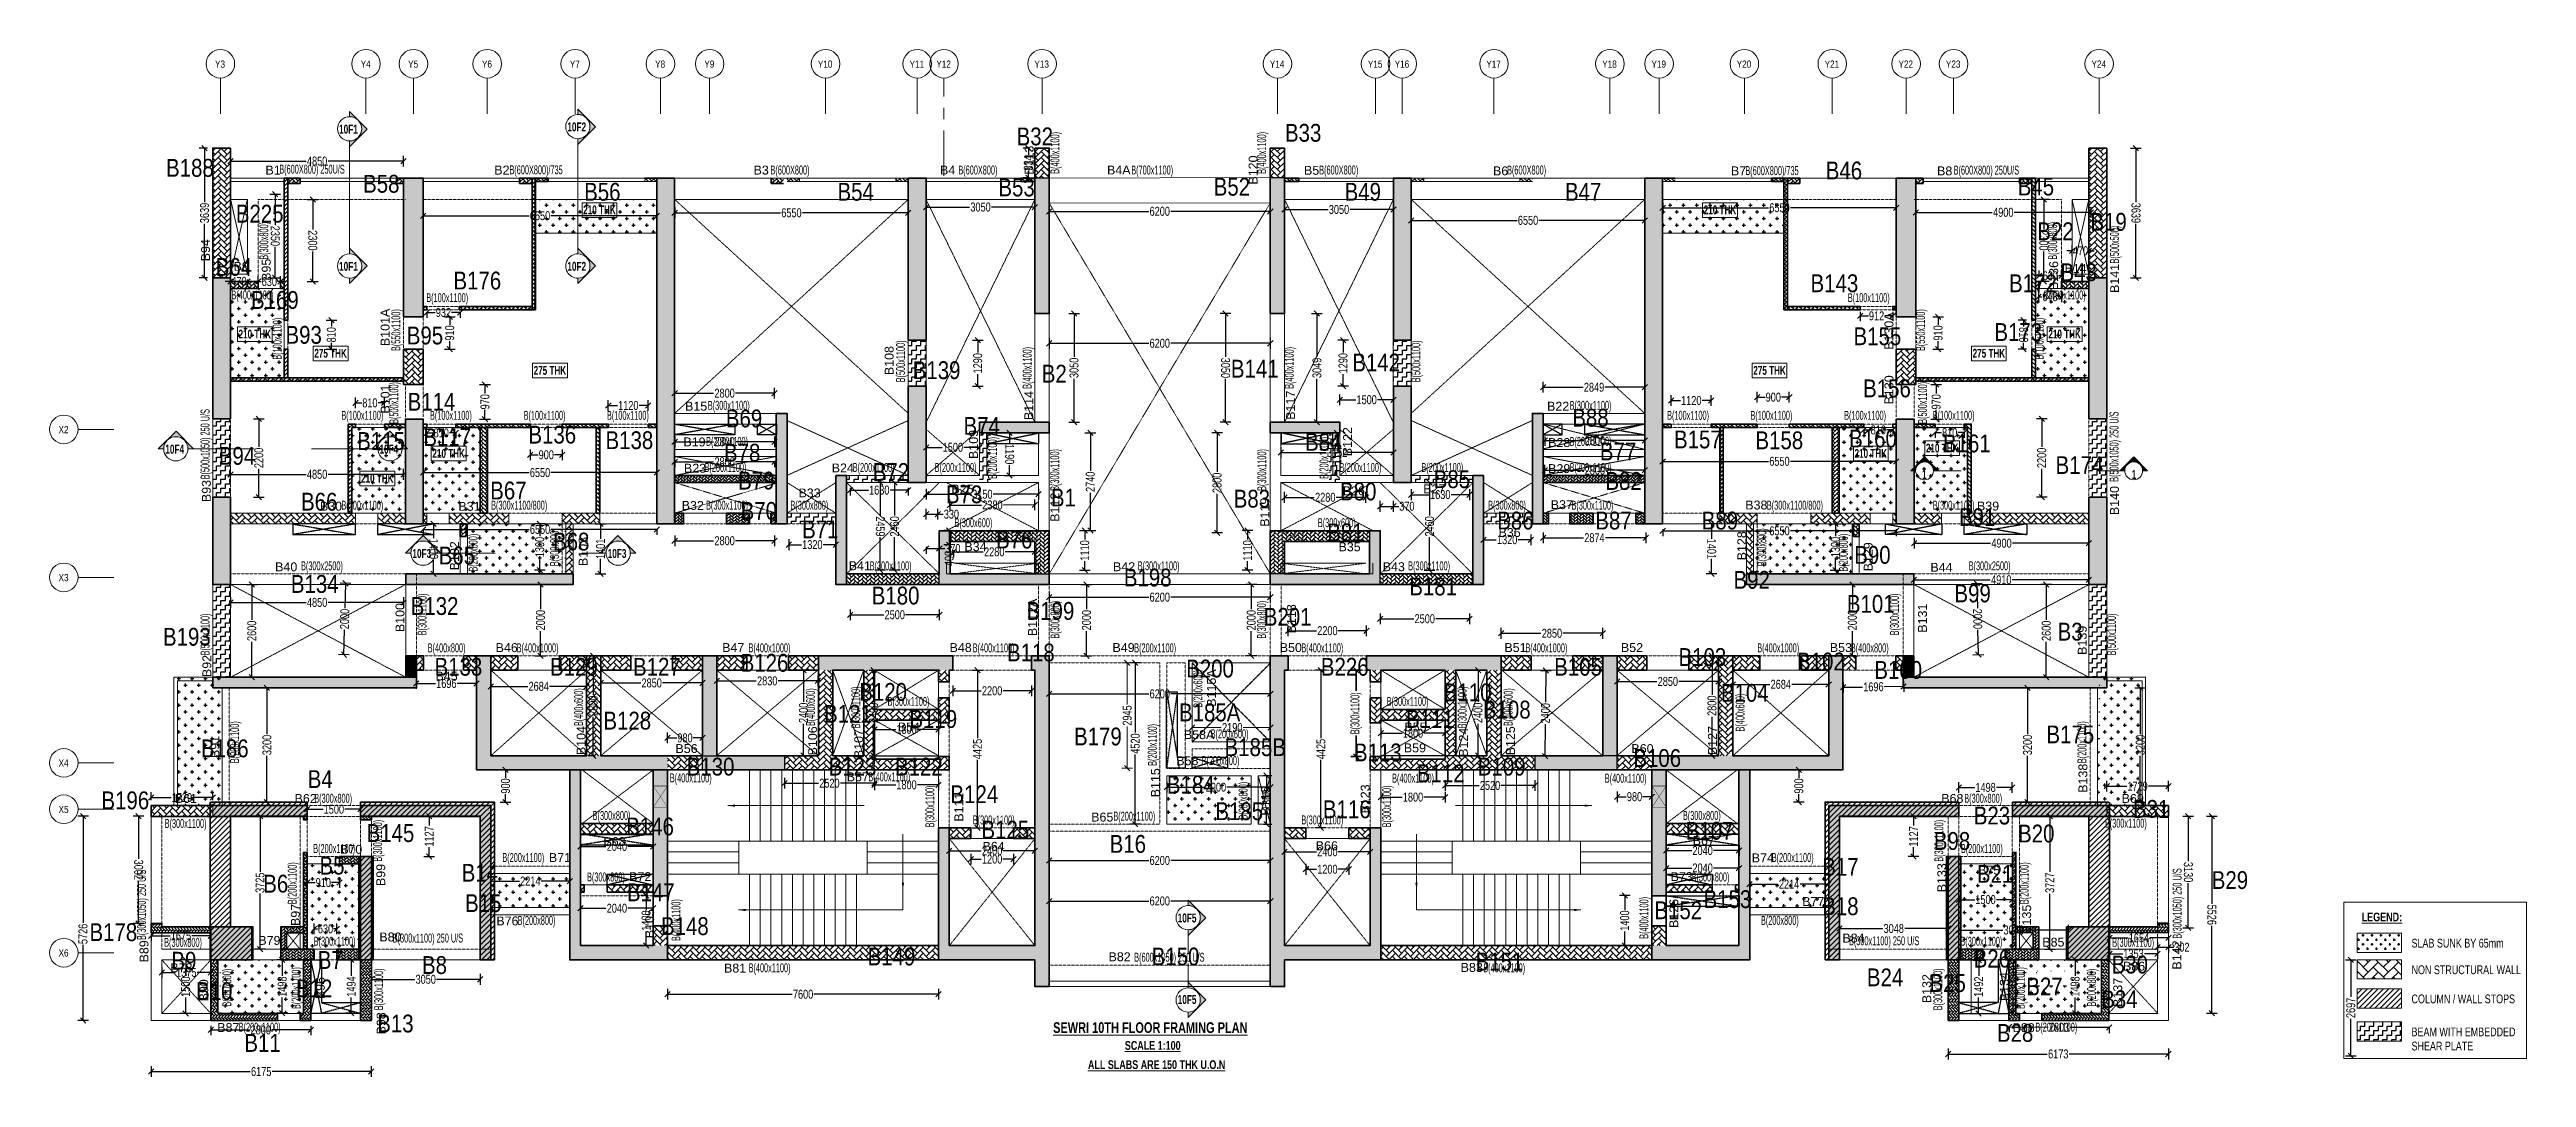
# Model space of a CAD drawing. Header units: millimetres. Extents: x 35 to 69480, y 49 to 28875.
import ezdxf
from ezdxf.enums import TextEntityAlignment as Align

# ---------------------------------------------------------------- set-up
doc = ezdxf.new("R2010")
doc.units = ezdxf.units.MM
doc.linetypes.add('Grid Line', pattern=[2222.5, 1270, -317.5, 317.5, -317.5])
doc.linetypes.add('HIDDEN', pattern=[0.375, 0.25, -0.125])
for name, color, linetype, lineweight in [('A-ANNO-DIMS', 8, 'Continuous', 15), ('A-DETL-MISC', 35, 'Continuous', 15), ('A-FLOR-IDEN', 11, 'Continuous', 9), ('A-GRIDS', 8, 'Continuous', 9), ('A-HIDD-ABVE', 8, 'HIDDEN', 20), ('G-ANNO-SYMB', 1, 'Continuous', 9), ('G-ANNO-TEXT', 231, 'Continuous', 9), ('S-BEAM', 7, 'Continuous', 18), ('S-BEAM-IDEN', 2, 'Continuous', 9), ('S-COL HATCH', 9, 'Continuous', 0), ('S-COLS', 5, 'Continuous', 35), ('S-GRIDS', 8, 'Continuous', 9), ('S-WALL', 4, 'Continuous', 18)]:
    doc.layers.add(name, color=color, linetype=linetype, lineweight=lineweight)
for name, color, linetype in [('Abhinav working', 6, 'Continuous'), ('Beam Nos', 7, 'Continuous'), ('changes', 7, 'Continuous'), ('CUTOUT', 4, 'Continuous'), ('S-CUTOUT', 1, 'Continuous'), ('SECTION LINE', 4, 'Continuous'), ('SUNK SLAB', 8, 'Continuous')]:
    doc.layers.add(name, color=color, linetype=linetype)
doc.styles.add('Arial Narrow', font='ARIALN.TTF', dxfattribs={"height": 400})
doc.styles.add('Dim.s & Anno.(Misc.)', font='ARIALN.TTF')
doc.styles.add('SC-BBS1', font='SansSerif')
doc.styles.add('SOBHA', font='swisscl.ttf')
doc.styles.add('Swis721 LtCn BT', font='swisscl.ttf', dxfattribs={"width": 0.9, "height": 233.355162})
doc.styles.add('Swis721 LtCn BT_2', font='swisscl.ttf', dxfattribs={"height": 244.992296})
doc.styles.add('Swis721 LtCn BT_B', font='', dxfattribs={"width": 0.9, "height": 246.918336})
doc.styles.get('Swis721 LtCn BT_B').set_extended_font_data('Swis721 LtCn BT', bold=True)
doc.dimstyles.new('A-GFC-100', dxfattribs={"dimscale": 100, "dimtxt": 1.75, "dimasz": 1.5, "dimexe": 1.5, "dimexo": 0, "dimgap": 1, "dimtad": 1, "dimdsep": 46, "dimtxsty": 'Dim.s & Anno.(Misc.)', "dimblk": 'ARCHTICK', "dimcen": 0, "dimdle": 1.5, "dimclrd": 256, "dimclre": 8, "dimclrt": 6, "dimazin": 2, "dimtfac": 1, "dimtix": 1, "dimtmove": 2, "dimatfit": 3, "dimfxl": 1, "dimtolj": 1, "dimlwd": -1, "dimlwe": 9, "dimarcsym": 0})
doc.dimstyles.new('S-100', dxfattribs={"dimscale": 100, "dimtxt": 2.5, "dimasz": 1.5, "dimexe": 1.5, "dimexo": 1.5, "dimgap": 0.1, "dimtad": 0, "dimdec": 0, "dimrnd": 0.0005, "dimzin": 0, "dimdsep": 46, "dimtxsty": 'SOBHA', "dimblk": 'OBLIQUE', "dimcen": 0.09, "dimclrd": 8, "dimclre": 8, "dimclrt": 6, "dimadec": 0, "dimazin": 0, "dimtfac": 1, "dimtdec": 0, "dimtofl": 0, "dimtmove": 0, "dimatfit": 3, "dimfxl": 1.5, "dimfxlon": 1, "dimtolj": 1, "dimtzin": 0, "dimlwd": -1, "dimlwe": -1, "dimarcsym": 0})
pattern_1 = [(0, (-31349576.24, 21120136.96), (187.5, 187.5), [93.75, -281.25]), (90, (-31349529.36, 21120090.08), (-187.5, 187.5), [93.75, -281.25])]
pattern_2 = [(0, (-31349576.24, 21119803.65), (187.5, 187.5), [93.75, -281.25]), (90, (-31349529.36, 21119756.77), (-187.5, 187.5), [93.75, -281.25])]
pattern_3 = [(0, (-31349576.24, 21120236.96), (187.5, 187.5), [93.75, -281.25]), (90, (-31349529.36, 21120190.08), (-187.5, 187.5), [93.75, -281.25])]
pattern_4 = [(45, (-31802317.5, 20729084.55), (0, 169.7056275), [360, -120]), (135, (-31802232.65, 20729169.4), (1e-14, 169.7056275), [360, -120])]
pattern_5 = [(45, (-31802317.5, 20729084.55), (0, 113.13708499), [240, -80]), (135, (-31802260.93, 20729141.12), (9e-15, 113.13708499), [240, -80])]
pattern_6 = [(45, (-31802317.5, 20677155.55), (0, 169.7056275), [360, -120]), (135, (-31802232.65, 20677240.4), (1e-14, 169.7056275), [360, -120])]
pattern_7 = [(45, (-31365336.03, 20949949.553), (0, 84.85281374), [180, -60]), (135, (-31365293.6, 20949991.98), (7e-15, 84.85281374), [180, -60])]
pattern_8 = [(45, (-31365336.03, 20948789.553), (0, 84.85281374), [180, -60]), (135, (-31365293.6, 20948831.98), (7e-15, 84.85281374), [180, -60])]
pattern_9 = [(45, (-31364586.025, 20948789.55), (0, 84.85281374), [180, -60]), (135, (-31364543.6, 20948831.98), (7e-15, 84.85281374), [180, -60])]
pattern_10 = [(45, (-31367286.02, 20948789.55), (0, 84.85281374), [180, -60]), (135, (-31367243.596, 20948831.98), (7e-15, 84.85281374), [180, -60])]
pattern_11 = [(45, (-15037.47, -17858.63), (0, 107.76307), [228.6, -76.2]), (135, (-14983.584, -17804.75), (7e-15, 107.76307), [228.6, -76.2])]
pattern_12 = [(45, (-18086.774, -17858.63), (0, 107.76307), [228.6, -76.2]), (135, (-18032.89, -17804.745), (7e-15, 107.76307), [228.6, -76.2])]
pattern_13 = [(45, (-15037.89, -17858.63), (0, 107.76307), [228.6, -76.2]), (135, (-14984.01, -17804.744), (7e-15, 107.76307), [228.6, -76.2])]
pattern_14 = [(45, (-31618808, 20746156.34), (0, 169.7056275), [360, -120]), (135, (-31618723.15, 20746241.2), (1e-14, 169.7056275), [360, -120])]
pattern_15 = [(45, (-31682274.25, 21473233.52), (-75.1300955, 75.1300955), [])]
pattern_16 = [(45, (-31789909.75, 20738156.33), (0, 113.13708499), [240, -80]), (135, (-31789853.18, 20738212.9), (9e-15, 113.13708499), [240, -80])]
pattern_17 = [(45, (-31349576.156, 21120236.96), (0, 84.85281374), [180, -60]), (135, (-31349533.73, 21120279.385), (7e-15, 84.85281374), [180, -60])]
pattern_18 = [(45, (-31791309.78, 20738156.35), (0, 113.13708499), [240, -80]), (135, (-31791253.21, 20738212.92), (9e-15, 113.13708499), [240, -80])]
pattern_19 = [(315, (-31087328.895, 20696487.89), (84.85281374, -1e-14), [180, -60]), (45, (-31087286.47, 20696445.46), (84.85281374, -2e-14), [180, -60])]
pattern_20 = [(315, (-62945359.8, 41480422.25), (84.85281374, -1e-14), [180, -60]), (45, (-62945317.37, 41480379.824), (84.85281374, -2e-14), [180, -60])]
pattern_21 = [(0, (-31789909.83, 20824398.83), (125, 125), [125, -125]), (90, (-31789784.83, 20824398.83), (-125, 125), [125, -125])]
pattern_22 = [(0, (-31789909.83, 20733573.22), (125, 125), [125, -125]), (90, (-31789784.83, 20733573.22), (-125, 125), [125, -125])]

msp = doc.modelspace()

# ---------------------------------------------------------------- texts
at = {"layer": 'A-FLOR-IDEN', "color": 1, "char_height": 246.92, "width": 1155, "attachment_point": 2, "line_spacing_factor": 0.964267, "style": 'Swis721 LtCn BT_B'}
for s, insert in [('210 THK', (15453.3, 24502.2, 0)), ('210 THK', (46868.9, 24502.2, 0)), ('210 THK', (5790.8, 21018.7, 0)), ('210 THK', (56531.4, 21018.7, 0)), ('275 THK', (7914.7, 20481.3)), ('275 THK', (54407.5, 20481.3)), ('275 THK', (14063.8, 19999.7)), ('275 THK', (48258.4, 19999.7)), ('210 THK', (11225.1, 17672.2, 0)), ('210 THK', (51097.2, 17672.2, 0)), ('210 THK', (53098, 17822.2, 0)), ('210 THK', (9224.2, 16973.9, 0))]:
    msp.add_mtext(s, dxfattribs=dict(at, insert=insert))
at = {"layer": 'Abhinav working', "char_height": 500, "attachment_point": 1, "style": 'Dim.s & Anno.(Misc.)'}
for s, insert in [('B32', (27149.3, 26688, 0)), ('B33', (34672.8, 26789.4, 0)), ('B188', (3302.7, 25807, 0)), ('B46', (49834.9, 25732.9, 0)), ('B58', (8826.6, 25360, 0)), ('B56', (15024.6, 25136.6, 0)), ('B54', (22127.3, 25136.6, 0)), ('B53', (26638.4, 25257, 0)), ('B52', (32674.9, 25277.3, 0)), ('B49', (36345.3, 25136.6, 0)), ('B47', (42523.7, 25136.6, 0)), ('B45', (55217.2, 25281.7, 0)), ('B225', (5258.6, 24522.3)), ('B22', (55765.3, 24027.7, 0)), ('B19', (57254.3, 24293.5, 0)), ('B64', (4694.8, 23028.6, 0)), ('B176', (11360.2, 22645.9, 0)), ('B143', (49408.5, 22570.2, 0)), ('B172', (54973.5, 22569.9, 0)), ('B43', (56415.2, 22880, 0)), ('B169', (5683.5, 22101.8, 0)), ('B93', (6651, 21123.6, 0)), ('B95', (10052.1, 21104.9, 0)), ('B155^I', (50614, 21084.5, 0)), ('B173', (54562.8, 21202.1, 0)), ('B139', (24236.9, 20132.2, 0)), ('B141', (33157.1, 20174.4, 0)), ('B142', (36559.7, 20348.2, 0)), ('B2', (27854.7, 20034.2, 0)), ('B156^I', (50882.3, 19622.5, 0)), ('B114', (10075.8, 19246.9, 0)), ('B69', (18996.7, 18779.1, 0)), ('B88', (42727.8, 18798.7, 0)), ('B115', (8662, 18146.5, 0)), ('B117', (10515.9, 18255.7, 0)), ('B136^I', (13461.7, 18326, 0)), ('B138^I', (15624, 18169.6, 0)), ('B74', (25662, 18571.7, 0)), ('B84', (35236.7, 18122.7, 0)), ('B157^I', (45579.9, 18190.4, 0)), ('B158^I', (47863.7, 18166, 0)), ('B160^I', (50489.4, 18214.9, 0)), ('B161', (53119.9, 18078.7, 0)), ('B94', (4781.6, 17730.2, 0)), ('B78', (18944.5, 17819.3, 0)), ('B77', (43502, 17853.2, 0)), ('B174', (56277.8, 17471.5, 0)), ('B67', (12390, 16758.1, 0)), ('B79', (19341.3, 17036.7, 0)), ('B72', (23114.2, 17276, 0)), ('B80', (36217.7, 16732.7, 0)), ('B85', (38844.2, 17076, 0)), ('B82', (43656.8, 17026.4, 0)), ('B66', (7087.2, 16444.7, 0)), ('B70', (19412, 16185.7, 0)), ('B73', (25168.1, 16651.1, 0)), ('B1', (28110.8, 16560.6, 0)), ('B83', (33235.8, 16529.5, 0)), ('B91', (53569.2, 16012.2, 0)), ('B68', (14152.7, 15326.3, 0)), ('B71', (21135.4, 15667, 0)), ('B76', (26571.8, 15382.7, 0)), ('B81', (35857.3, 15583.3, 0)), ('B86', (40624, 15916, 0)), ('B87', (43373.5, 15916, 0)), ('B89', (46356.8, 15916, 0)), ('B65', (10946.8, 14935.3, 0)), ('B90', (50633.3, 14952.8, 0)), ('B134', (6801, 14138.3, 0)), ('B198^I', (30155.8, 14317.1, 0)), ('B181', (38158.7, 14068.6, 0)), ('B92', (47247.8, 14254, 0)), ('B132', (10161.8, 13519.3, 0)), ('B180', (23087.1, 13812.7, 0)), ('B199', (27429.2, 13382, 0)), ('B201', (34079.2, 13216, 0)), ('B101', (50426.4, 13579.7, 0)), ('B99', (53442.9, 13872.7, 0)), ('B193', (3216.4, 12657.4, 0)), ('B3', (56336.3, 12800.2, 0)), ('B133', (10830.4, 11816, 0)), ('B129', (14069.7, 11816, 0)), ('B127', (16395.3, 11816, 0)), ('B126', (19412.3, 11928.3, 0)), ('B118', (26878.9, 12216, 0)), ('B226', (35679.2, 11816, 0)), ('B105', (42221, 11816, 0)), ('B103', (45706.7, 12088.3, 0)), ('B102', (49029.5, 11962.1, 0)), ('B120', (22737.3, 11111.1, 0)), ('B200^I', (31902.7, 11766, 0)), ('B100', (51196.7, 11727.3, 0)), ('B121', (21750.7, 10497, 0)), ('B185A', (31701.8, 10536.3)), ('B110', (39126.8, 11096.9, 0)), ('B108', (40223.5, 10614.3, 0)), ('B104', (46894.8, 11083.9, 0)), ('B128', (15564.7, 10305.4, 0)), ('B119', (24144.5, 10351.6, 0)), ('B179', (28759.2, 9861.2, 0)), ('B111', (38069.4, 10353.4, 0)), ('B175', (56022.6, 9918.8, 0)), ('B186', (4279.8, 9527.3, 0)), ('B185B^I', (32979.3, 9560.2)), ('B113', (36607.2, 9414.2, 0)), ('B106', (44440.4, 9257.6, 0)), ('B4', (7275.3, 8665.4, 0)), ('B130', (17899.8, 9016, 0)), ('B123', (21879.2, 9016, 0)), ('B122', (23740.7, 9016, 0)), ('B184^I', (31362, 8511.8)), ('B112', (38369.6, 8827.1, 0)), ('B109', (40079.2, 9016, 0)), ('B196', (1490.9, 8069.8, 0)), ('B124', (25294.8, 8242.3, 0)), ('B185^I', (32721.3, 7765.1)), ('B116', (35736.5, 7818.4, 0)), ('B23', (53984.5, 7644.5, 0)), ('B31', (58447.5, 7829.8, 0)), ('B145', (8924.9, 7152.3, 0)), ('B146', (16203.8, 7338.4, 0)), ('B125', (26163, 7248.5, 0)), ('B107', (45907.4, 7216, 0)), ('B20', (55227, 7139.1, 0)), ('B16', (29758.4, 6848.5, 0)), ('B98', (52865.3, 6931.1, 0)), ('B6', (6027, 5733.8, 0)), ('B5', (7605.7, 6239.3, 0)), ('B14', (11590.6, 6038.2, 0)), ('B17', (49735.7, 6204.7, 0)), ('B21', (54072.5, 6007.5, 0)), ('B29', (60656.9, 5834.2)), ('B15', (11686.6, 5187.5, 0)), ('B147', (16223.5, 5490.8, 0)), ('B152', (45030.5, 4987.1, 0)), ('B153', (46408.5, 5300.1, 0)), ('B18', (49735.7, 5100.3, 0)), ('B178', (1156.1, 4373.6, 0)), ('B148', (17179.2, 4543.2, 0)), ('B9', (3452.5, 3572.6, 0)), ('B7', (7556.5, 3593, 0)), ('B149', (22970.5, 3690.8, 0)), ('B150', (30936.5, 3690.8, 0)), ('B151', (40019.6, 3547.7, 0)), ('B26', (53982.3, 3632.5, 0)), ('B12', (6944.4, 2794.9, 0)), ('B8', (10477.5, 3451, 0)), ('B24', (50988.2, 3105.8, 0)), ('B25', (52743.4, 2946.1, 0)), ('B27', (55455.3, 2850, 0)), ('B30', (57848.6, 3464.6, 0)), ('B10', (4144.4, 2722.4, 0)), ('B34', (57557.7, 2493, 0)), ('B13', (9223.5, 1811.9, 0)), ('B28', (54633.9, 1548.5, 0)), ('B11', (5498.2, 1267.7, 0))]:
    msp.add_mtext_dynamic_manual_height_columns(s, width=21149.247, gutter_width=5423.5, heights=[0], dxfattribs=dict(at, insert=insert))
at = {"layer": 'Beam Nos', "style": 'SC-BBS1'}
for s, p in [('B113', (27700.6, 25772.2)), ('B120', (33978.4, 25496.1, 0)), ('B94', (4609.2, 23246.3, 0)), ('B95', (6312.1, 22698.7)), ('B136', (56424.3, 22536.4)), ('B141', (58133.8, 22456.3)), ('B101A', (9643.2, 21082.9, 0)), ('B130A', (51805.6, 20978.1)), ('B108', (23774.6, 20152.7)), ('B101', (9644.6, 19074.2, 0)), ('B130', (51805.6, 19331.7)), ('B114', (27688.7, 18893)), ('B117', (35030.4, 18899.9, 0)), ('B109', (26138.6, 17799.7)), ('B122', (36625.1, 17877.3, 0)), ('B93', (4631.7, 16493.3, 0)), ('B112', (28422.3, 16039.9)), ('B119', (34305.4, 15901, 0)), ('B140', (58128.8, 16227.3)), ('B128', (47680, 14958.2)), ('B102', (11588.1, 14678.2, 0)), ('B103', (15195.8, 14798.7)), ('B129', (51224.1, 14650.2)), ('B100', (10060.6, 12945.2, 0)), ('B112A', (27792.9, 12950.3, 0)), ('B118', (35054.8, 12911.9, 0)), ('B131', (52744.8, 12929.6, 0)), ('B139', (57225.3, 12307.7)), ('B92', (4646.7, 11587.3, 0)), ('B115A', (32809.5, 10968.8, 0)), ('B104', (15137.8, 9496.7)), ('B106', (21630.4, 9488.7)), ('B107', (22922, 9410.2)), ('B124', (39874.6, 9450.2)), ('B125', (41195.6, 9490.2)), ('B127', (46857, 9496.7)), ('B91', (4873.1, 9317.9)), ('B115', (31239.4, 8313.6)), ('B138', (57244.1, 8439.7)), ('B111', (25730.1, 7630.7)), ('B116', (34323.8, 7800.2)), ('B123', (37122, 7859.2)), ('B99', (9521.6, 5727.2, 0)), ('B133', (53286.4, 5650.1)), ('B97', (7128.1, 4607, 0)), ('B126', (45774.6, 4648.2)), ('B135', (55666.9, 4486.6)), ('B105', (17060.4, 4361.7)), ('B89', (2883.7, 3585.2)), ('B142', (59878.8, 3481.7)), ('B90', (4558.7, 2492.3)), ('B96', (7826.3, 2555.9)), ('B132', (52864.9, 2540.1)), ('B134', (55039.7, 2596.6)), ('B137', (58219.6, 2435.2)), ('B98', (9532.1, 1566.7, 0))]:
    msp.add_text(s, height=250, rotation=90, dxfattribs=at).set_placement(p, align=Align.BOTTOM_CENTER)
for s, p in [('B1', (6302.8, 25294.2)), ('B2', (12717.7, 25294.2)), ('B3', (19987.7, 25294.2)), ('B4', (25215.2, 25295.9)), ('B4A', (30013, 25295.9)), ('B5', (35419.1, 25288.2)), ('B6', (40718.6, 25271.8, 0)), ('B7', (47390.1, 25271.8, 0)), ('B8', (53168.7, 25271.8)), ('B9', (5407.7, 22594.5)), ('B14', (56839.1, 22535.2)), ('B15', (18163.6, 18671.8, 0)), ('B22', (42330.6, 18672, 0)), ('B19', (18117.6, 17670.8)), ('B28', (42361.5, 17652.8, 0)), ('B23', (18132.9, 16933.4, 0)), ('B24', (22275.1, 16940.8)), ('B25', (25630.5, 16349.8, 0)), ('B27', (38859.5, 16352.8, 0)), ('B29', (42361.5, 16922.8, 0)), ('B30', (7926.3, 15867.9)), ('B31', (11808.5, 15864.4)), ('B32', (18069.5, 15889.4)), ('B33', (21344, 16239.9, 0)), ('B26', (36603, 16300.8, 0)), ('B37', (42434.6, 15911.7)), ('B38', (47888.6, 15901.7)), ('B39', (54384.1, 15872.8)), ('B36', (40969.6, 15131.7)), ('B34', (25996.1, 14732.7)), ('B35', (36484, 14729.3)), ('B40', (6671.2, 14168.4, 0)), ('B41', (22751.8, 14198.3)), ('B42', (30161.1, 14171.8)), ('B43', (37723.6, 14171.8)), ('B44', (53078.1, 14155.3)), ('B46', (12853.1, 11903.7)), ('B47', (19204.1, 11904.7)), ('B48', (25579.6, 11904.7)), ('B49', (30147.1, 11904.7)), ('B50', (34836.1, 11904.7)), ('B51', (41135.1, 11904.7)), ('B52', (44402.1, 11904.7)), ('B53', (50259.1, 11904.7)), ('B45', (11166.6, 11105.2)), ('B54', (24130.3, 9677.6)), ('B58A', (32265.1, 9461.8, 0)), ('B55', (38330.3, 9677.6)), ('B56', (17894.1, 9071.8)), ('B58', (31935.8, 8730.9, 0)), ('B59', (38315.8, 9090.9, 0)), ('B60', (44696.6, 9071.8)), ('B57', (22696.8, 8279.5)), ('B61', (3857.6, 7671.8)), ('B62', (7215.6, 7671.4)), ('B68', (53382.9, 7673.7)), ('B69', (58440.4, 7673.7)), ('B65', (29550.4, 7151.2)), ('B70', (8491.4, 6245.9)), ('B71', (14346.1, 6015.2)), ('B63', (15876.1, 6464.3)), ('B64', (26504.4, 6330.7)), ('B66', (35846.4, 6346.2)), ('B67', (46413.4, 6491.2)), ('B74', (48070.4, 6006.4)), ('B72', (16594.5, 5481.2)), ('B73', (45793.9, 5481.2)), ('B75', (54415.3, 5661.3, 0)), ('B77', (49484.3, 4783.4)), ('B76', (12872.9, 4237.7)), ('B79', (6199.6, 3693.2)), ('B80', (9592.2, 3788.9)), ('B82', (30036.8, 3233.6)), ('B84', (50610.7, 3758.5, 0)), ('B85', (56215.6, 3643.8, 0)), ('B78', (3732.8, 2924.9)), ('B81', (19256.1, 2915.5)), ('B83', (39908.6, 2934.6, 0)), ('B86', (58478.1, 2968.8, 0)), ('B87', (5048.1, 1250)), ('B88', (55381.1, 1245))]:
    msp.add_text(s, height=250, dxfattribs=at).set_placement(p, align=Align.BOTTOM_CENTER)
at = {"layer": 'G-ANNO-SYMB', "char_height": 250, "width": 707.088, "style": 'Swis721 LtCn BT_B'}
for s, insert, attachment_point in [('10F1', (8153.4, 26767.5), 1), ('10F2', (14553.4, 26829.7), 1), ('10F1', (8153.4, 22920.1), 1), ('10F2', (14553.4, 22920.1), 1), ('10F4', (3280.8, 17794.3), 1), ('10F4', (9286.5, 17794.3), 1), ('10F3', (10210.2, 14867.7), 1), ('10F3', (15684.1, 14867.7), 1), ('10F5', (31664.7, 4647), 1), ('10F5', (31664.7, 2105.2), 7)]:
    msp.add_mtext(s, dxfattribs=dict(at, insert=insert, attachment_point=attachment_point))
at = {"layer": 'G-ANNO-SYMB', "color": 5, "char_height": 246.9, "width": 330, "attachment_point": 8, "line_spacing_factor": 0.964267, "style": 'Swis721 LtCn BT_B'}
for insert in [(52598.5, 16832.4), (58474, 16832.4)]:
    msp.add_mtext('1', dxfattribs=dict(at, insert=insert))
at = {"layer": 'G-ANNO-TEXT', "color": 7, "char_height": 244.992, "attachment_point": 1, "line_spacing_factor": 0.971848, "style": 'Swis721 LtCn BT_2'}
for s, insert, width in [('\\fSwis721 LtCn BT|b1|i0|c0|p34|;\\LLEGEND:', (64861.2, 4671.4), 1299), ('SLAB SUNK BY 65mm', (66257.1, 3938.3), 3845.238), ('NON STRUCTURAL WALL', (66257.1, 3191.8), 3845.238), ('COLUMN / WALL STOPS', (66257.1, 2375.4), 3845.238), ('BEAM WITH EMBEDDED SHEAR PLATE', (66257.1, 1450), 3043.577)]:
    msp.add_mtext(s, dxfattribs=dict(at, insert=insert, width=width))
at = {"layer": 'G-ANNO-TEXT', "color": 6, "insert": (28172.4, 1597.7), "char_height": 300, "width": 6923.66, "attachment_point": 1, "line_spacing_factor": 0.971848, "style": 'Swis721 LtCn BT_2'}
msp.add_mtext('{\\fSwis721 LtCn BT|b1|i0|c0|p34;\\LSEWRI 10TH FLOOR FRAMING PLAN }', dxfattribs=at)
at = {"layer": 'G-ANNO-TEXT', "color": 1, "char_height": 244.992, "attachment_point": 1, "line_spacing_factor": 0.971848, "style": 'Swis721 LtCn BT_2'}
for s, insert, width in [('{\\fSwis721 LtCn BT|b1|i0|c0|p34;\\LSCALE 1:100}', (30183.6, 1070), 1551.037), ('{\\fSwis721 LtCn BT|b1|i0|c0|p34;\\LALL SLABS ARE 150 THK U.O.N}', (29149.4, 531.6), 3728.693)]:
    msp.add_mtext(s, dxfattribs=dict(at, insert=insert, width=width))
at = {"layer": 'S-BEAM-IDEN', "style": 'Swis721 LtCn BT', "width": 0.8}
for s, rotation, p in [('B(400x1100)', 90, (28346.6, 25389.1)), ('B(400x1100)', 90, (34144.5, 25389.1)), ('B(600X800) 250U/S', 360, (6477.3, 25394)), ('B(600X800)/735', 360, (12929.4, 25377, 0)), ('B(600X800)', 360, (20248.2, 25371.2, 0)), ('B(600X800)', 360, (25515.7, 25371.2, 0)), ('B(700x1100)', 360, (30362.3, 25371.2, 0)), ('B(600X800)/735', 360, (47580.1, 25354.4, 0)), ('B(600X800) 250U/S', 360, (53420.8, 25368.3)), ('B(300x800)', 90, (6168.9, 22980.1)), ('B(300x800)', 90, (56320, 22980.1)), ('B(500x500)', 90, (58054.3, 22874.4)), ('B(400x1100)', 360, (5136.1, 21867.1)), ('B(550x1100)', 90, (9870.7, 20419.8)), ('B(100x1100)', 360, (10598.3, 21791.5)), ('B(550x1100)', 90, (52618.2, 20419.8)), ('B(100x1100)', 90, (6544.1, 20177.9)), ('B(100x1100)', 90, (55944.8, 20177.9)), ('B(500x1100)', 90, (24020.7, 19543)), ('B(400x1100)', 90, (27570.7, 19360)), ('B(400x1100)', 90, (34918.2, 19360)), ('B(500x1100)', 90, (38468.2, 19543)), ('B(500x1100)', 90, (9815.7, 18376.2)), ('B(500x1100)', 90, (52673.1, 18379.6)), ('B(500x1050) 250 U/S', 90, (4520.7, 16821.8)), ('B(100x1100)', 360, (8218, 18491.5)), ('B(100x1100)', 360, (10701.4, 18491.5)), ('B(100x1100)', 360, (13327.5, 18491.5)), ('B(100x1100)', 360, (15664.3, 18491.5)), ('B(300x1100)', 360, (18491.4, 18771.2)), ('B(500x1050) 250 U/S', 90, (58041.5, 16752.8)), ('B(200x1100)', 360, (18443.5, 17761.2, 0)), ('B(200x1100)', 90, (26596.7, 16836.3)), ('B(300x1100)', 90, (28342.5, 16497.4)), ('B(300x1100)', 90, (34148.3, 16497.4)), ('B(200x1100)', 90, (35892.2, 16836.3)), ('B(200x1100)', 360, (18399.5, 17031.2, 0)), ('B(200x1100)', 360, (22553.9, 17031.2)), ('B(200x1100)', 360, (24851.7, 17031.2)), ('B(300x1100)', 360, (8218, 15971.2)), ('B(300x1100/800)', 360, (12415.7, 15971.2)), ('B(300x1100)', 360, (18442.2, 15971.2)), ('B(300x800)', 360, (20807.6, 15971.2)), ('B(200x800)', 90, (12037.1, 14236)), ('B(300x800)', 90, (14320.7, 14387.5, 0)), ('B(300x600)', 360, (25408.2, 15481.2)), ('B(300x600)', 360, (35594.3, 15481.2)), ('B(300x800)', 90, (48168.2, 14387.5, 0)), ('B(200x800)', 90, (50451.8, 14236)), ('B(300x2500)', 360, (7086.9, 14271.2, 0)), ('B(300x1100)', 360, (23030, 14271.2)), ('B(300x1100)', 360, (30544.3, 14271.2)), ('B(300x1100)', 360, (38126.9, 14271.2)), ('B(300x2500)', 360, (53842.4, 14271.2, 0)), ('B(300x1100)', 90, (10603.8, 12447.7)), ('B(300x800)', 90, (28349.6, 12354.3)), ('B(300x800)', 90, (34141.1, 12354.3)), ('B(300x1100)', 90, (51885.2, 12447.7)), ('B(500x1100)', 90, (4520.7, 11884)), ('B(500x1100)', 90, (57968.2, 11884)), ('B(400x800)', 360, (10637.9, 11971.2)), ('B(400x1000)', 360, (13132.7, 11971.2)), ('B(400x1000)', 360, (19632.7, 11971.2)), ('B(400x1100)', 360, (25917.5, 11971.2)), ('B(200x1100)', 360, (30445.4, 11971.2)), ('B(200x600)', 90, (32357.8, 10418.7)), ('B(400x600)', 90, (14994, 9902.5)), ('B(400x600)', 90, (21494, 9902.5)), ('B(300x1100)', 90, (22764, 9839.9)), ('B(300x1100)', 360, (23530.4, 10471.2)), ('B(300x1100)', 90, (39766, 9839.9)), ('B(400x600)', 90, (41056.5, 9902.5, 0)), ('B(400x600)', 90, (47556.5, 9750.9, 0)), ('B(200x1100)', 90, (5346.7, 8863.3)), ('B(200x1100)', 90, (31078.7, 8787.3)), ('B(200x600)', 360, (32589.8, 9561.2, 0)), ('B(200x1100)', 90, (57142.2, 8863.3)), ('B(200x800)', 360, (32334.9, 8811.2)), ('B(400x1100)', 360, (17425.7, 8325.1)), ('B(400x1100)', 360, (22991.6, 8353.9)), ('B(400x1100)', 360, (37676, 8314.7)), ('B(400x1100)', 360, (43637.4, 8314.7)), ('B(300x800)', 360, (7457.9, 7752.5)), ('B(300x1100)', 90, (24840.6, 7061.9)), ('B(200x800)', 90, (33623.8, 7280.2)), ('B(300x1100)', 90, (37648.3, 7061.9)), ('B(300x1100)', 90, (9358.2, 6098.4)), ('B(300x800)', 360, (15263.2, 7271.2)), ('B(300x1100)', 360, (25919.7, 7146)), ('B(200x1100)', 360, (29862.2, 7251.2)), ('B(300x800)', 360, (45829.2, 7271.2)), ('B(300x1100)', 90, (53130.7, 6098.4)), ('B(200x1100)', 360, (7428, 6343.8)), ('B(200x1100)', 360, (12730.7, 6092.3)), ('B(300x1050) 250 U/S', 90, (2737.6, 3903.5)), ('B(200x1100)', 90, (6966.3, 4909.1)), ('B(300x800)', 360, (15105.1, 5546)), ('B(200x1100)', 90, (55522.6, 4909.1)), ('B(300x1050) 250 U/S', 90, (59811.8, 3941.9, 0)), ('B(400x1100)', 90, (17723.2, 3875.3)), ('B(400x1100)', 90, (44861.9, 3937.8)), ('B(200x800)', 360, (13159, 4329.3)), ('B(300x800)', 360, (3248.9, 3713.1)), ('B(300x1100)', 360, (7440.5, 3743.8)), ('B(300x1100) 250 U/S', 360, (9658.1, 3833.9)), ('B(600x1050) 250 U/S', 360, (30445.4, 3296)), ('B(300x1100) 250 U/S', 360, (50485.7, 3756.3)), ('B(200x800)', 90, (5132.6, 2038)), ('B(200x1100)', 90, (7073.5, 1968.4)), ('B(300x1100)', 90, (9387.2, 1932.6)), ('B(400x1100)', 360, (19635.4, 2999.3)), ('B(400x1100)', 360, (40231.7, 2999.3)), ('B(300x1100)', 90, (53101.7, 1932.6)), ('B(200x1100)', 90, (55415.4, 1968.4)), ('B(200x800)', 90, (57410.7, 2038)), ('B(200x1100)', 360, (5339.3, 1336.1))]:
    msp.add_text(s, height=250, rotation=rotation, dxfattribs=at).set_placement(p)
for s, p in [('B(600X800)', (35632.3, 25371.2, 0)), ('B(600X800)', (40899.9, 25371.2, 0)), ('B(100x1100)', (50453, 21791.5)), ('B(400x1100)', (55948.1, 21867.1)), ('B(300x1100)', (42651.7, 18771.2)), ('B(100x1100)', (45386.9, 18491.5)), ('B(100x1100)', (47723.7, 18491.5)), ('B(100x1100)', (50349.8, 18491.5)), ('B(100x1100)', (52833.2, 18491.5)), ('B(200x1100)', (42651.7, 17761.2, 0)), ('B(200x1100)', (36199.5, 17031.2)), ('B(200x1100)', (38497.3, 17031.2)), ('B(200x1100)', (42651.7, 17031.2, 0)), ('B(300x800)', (40368.9, 15971.2)), ('B(300x1100)', (42705.7, 15971.2)), ('B(300x1100/800)', (48183.1, 15971.2)), ('B(300x1100)', (52833.2, 15971.2)), ('B(400x1100)', (35133.7, 11971.2)), ('B(400x1000)', (41414.9, 11971.2)), ('B(400x1000)', (47914.9, 11971.2)), ('B(400x800)', (50538.7, 11971.2)), ('B(300x1100)', (37522.6, 10471.2)), ('B(300x800)', (53718.6, 7752.5)), ('B(300x1100)', (3263.8, 7048.2)), ('B(300x1100)', (35131.5, 7146)), ('B(300x1100)', (57660.6, 7053.8)), ('B(200x1100)', (48320.5, 6092.3)), ('B(200x1100)', (53623.2, 6343.8)), ('B(300x800)', (46073.2, 5546)), ('B(200x800)', (48017.5, 4329.3)), ('B(300x1100)', (53610.8, 3743.8)), ('B(300x1100)', (57864.9, 3713.1)), ('B(200x1100)', (55711.9, 1336.1))]:
    msp.add_text(s, height=250, dxfattribs=at).set_placement(p)

# ---------------------------------------------------------------- blocks, each defined once
blk = doc.blocks.new('_ARCHTICK')
at = {"color": 0, "linetype": 'ByBlock', "const_width": 0.15}
blk.add_lwpolyline([(-0.5, -0.5), (0.5, 0.5)], dxfattribs=at)
blk = doc.blocks.new('Detail View - M_Section Head - Structural Type 1-785420-STILT FLOOR FRAMING PLAN')
at = {"layer": 'G-ANNO-SYMB'}
h = blk.add_hatch(color=9, dxfattribs=at)
edge = h.paths.add_edge_path(flags=0)
edge.add_line((-8.5, 0), (-9.86, 0))
edge.add_line((-9.86, 0), (-5.99, 3.87))
edge.add_line((-5.99, 3.87), (-2.12, 0))
edge.add_line((-2.12, 0), (-3.5, 0))
edge.add_arc((-6, 0), 2.5, 360, 540)
for p, q in [((-5.99, 3.87), (-9.86, 0)), ((-5.99, 3.87), (-2.12, 0)), ((-8.5, 0), (-9.86, 0)), ((-3.5, 0), (-2.12, 0))]:
    blk.add_line(p, q, dxfattribs=at)
at = {"layer": 'G-ANNO-SYMB', "color": 5}
for p, q in [((-5.99, 3.87), (-9.86, 0)), ((-2.12, 0), (-5.99, 3.87)), ((-9.86, 0), (-8.5, 0)), ((-3.5, 0), (4.24, 0)), ((-3.5, 0), (-2.12, 0))]:
    blk.add_line(p, q, dxfattribs=at)
at = {"layer": 'G-ANNO-SYMB'}
blk.add_arc((-6, 0), 2.5, 360, 180, dxfattribs=at)
at = {"layer": 'G-ANNO-SYMB', "color": 5}
for start, end in [(360, 180), (180, 360)]:
    blk.add_arc((-6, 0), 2.5, start, end, dxfattribs=at)
blk = doc.blocks.new('_OBLIQUE')
at = {"color": 0, "linetype": 'ByBlock'}
blk.add_line((-0.5, -0.5), (0.5, 0.5), dxfattribs=at)
blk = doc.blocks.new('*D388')
at = {"layer": 'Defpoints', "color": 0, "transparency": 16777216}
for p in [(36672, 11472), (37062, 11472), (37062, 9049)]:
    blk.add_point(p, dxfattribs=at)
at = {"layer": 'S-COLS', "color": 8, "transparency": 16777216}
for p, q in [((36822, 11472), (36522, 11472)), ((36672, 11472), (36672, 10887)), ((36822, 9049), (36522, 9049)), ((36672, 9049), (36672, 9634))]:
    blk.add_line(p, q, dxfattribs=at)
at = {"layer": 'S-COLS', "color": 8, "transparency": 16777216, "xscale": 150, "yscale": 150, "zscale": 150}
for p, rotation in [((36672, 11472), 90), ((36672, 9049), 270)]:
    blk.add_blockref('_OBLIQUE', p, dxfattribs=dict(at, rotation=rotation))
at = {"layer": 'S-COLS', "color": 6, "transparency": 16777216, "insert": (36672, 10261), "char_height": 250, "attachment_point": 5, "rotation": 90, "style": 'SOBHA'}
blk.add_mtext('\\A1;{\\W0.8;\\C2;B(300x1100)}', dxfattribs=at)
blk = doc.blocks.new('A$Cbe320e20')
at = {"layer": 'S-COL HATCH'}
h = blk.add_hatch(dxfattribs=at)
h.set_pattern_fill('AR-HBONE', color=256, scale=30)
h.set_pattern_definition(pattern_4)
h.paths.add_polyline_path([(-7796, 17040), (-7296, 17040), (-7296, 13401), (-7796, 13401)])
h = blk.add_hatch(dxfattribs=at)
h.set_pattern_fill('AR-HBONE', color=256, scale=30)
h.set_pattern_definition(pattern_4)
h.paths.add_polyline_path([(15654, 17040), (15254, 17040), (15254, 16206), (15254, 16206), (15654, 16206)])
h = blk.add_hatch(dxfattribs=at)
h.set_pattern_fill('AR-HBONE', color=256, scale=30)
h.set_pattern_definition(pattern_4)
h.paths.add_polyline_path([(21854, 17040), (22254, 17040), (22254, 16206), (22254, 16206), (21854, 16206)])
h = blk.add_hatch(dxfattribs=at)
h.set_pattern_fill('AR-HBONE', color=256, scale=30)
h.set_pattern_definition(pattern_4)
h.paths.add_polyline_path([(45304, 17040), (44804, 17040), (44804, 13401), (45304, 13401)])
at = {"layer": 'S-COL HATCH', "transparency": 33554687}
h = blk.add_hatch(color=256, dxfattribs=at)
h.dxf.hatch_style = 1
h.paths.add_polyline_path([(-1896, 16200), (-2446, 16200), (-2446, 12310), (-1896, 12310)])
h = blk.add_hatch(color=256, dxfattribs=at)
h.dxf.hatch_style = 1
h.paths.add_polyline_path([(4654, 6500), (5154, 6500), (5154, 16200), (4654, 16200)])
h = blk.add_hatch(color=256, dxfattribs=at)
h.dxf.hatch_style = 1
h.paths.add_polyline_path([(11704, 11650), (12204, 11650), (12204, 16200), (11704, 16200)])
h = blk.add_hatch(color=256, dxfattribs=at)
h.dxf.hatch_style = 1
h.paths.add_polyline_path([(15254, 16206), (15654, 16206), (15654, 12400), (15254, 12400)])
h = blk.add_hatch(color=256, dxfattribs=at)
h.dxf.hatch_style = 1
h.paths.add_polyline_path([(22254, 16206), (21854, 16206), (21854, 12400), (22254, 12400)])
h = blk.add_hatch(color=256, dxfattribs=at)
h.dxf.hatch_style = 1
h.paths.add_polyline_path([(25804, 16200), (25304, 16200), (25304, 11650), (25804, 11650)])
h = blk.add_hatch(color=256, dxfattribs=at)
h.dxf.hatch_style = 1
h.paths.add_polyline_path([(32854, 16200), (32354, 16200), (32354, 6500), (32854, 6500)])
h = blk.add_hatch(color=256, dxfattribs=at)
h.dxf.hatch_style = 1
h.paths.add_polyline_path([(39404, 12310), (39954, 12310), (39954, 16200), (39404, 16200)])
h = blk.add_hatch(color=256, dxfattribs=at)
h.dxf.hatch_style = 1
h.paths.add_polyline_path([(-7296, 13401), (-7796, 13401), (-7796, 9451), (-7296, 9451)])
h = blk.add_hatch(color=256, dxfattribs=at)
h.dxf.hatch_style = 1
h.paths.add_polyline_path([(44804, 13401), (45304, 13401), (45304, 9451), (44804, 9451)])
at = {"layer": 'S-COL HATCH'}
h = blk.add_hatch(dxfattribs=at)
h.set_pattern_fill('AR-HBONE', color=256, scale=30)
h.set_pattern_definition(pattern_4)
h.paths.add_polyline_path([(-1896, 11400), (-2446, 11400), (-2446, 10410), (-1896, 10410)])
h = blk.add_hatch(dxfattribs=at)
h.set_pattern_fill('AR-HBONE', color=256, scale=30)
h.set_pattern_definition(pattern_4)
h.paths.add_polyline_path([(39404, 10410), (39954, 10410), (39954, 11400), (39404, 11400)])
at = {"layer": 'S-COL HATCH', "transparency": 33554687}
h = blk.add_hatch(color=256, dxfattribs=at)
h.dxf.hatch_style = 1
h.paths.add_polyline_path([(12204, 10360), (11704, 10360), (11704, 7660), (12204, 7660)])
h = blk.add_hatch(color=256, dxfattribs=at)
h.dxf.hatch_style = 1
h.paths.add_polyline_path([(25304, 7660), (25804, 7660), (25804, 10360), (25304, 10360)])
h = blk.add_hatch(color=256, dxfattribs=at)
h.dxf.hatch_style = 1
h.paths.add_polyline_path([(-1896, 9200), (-1896, 9200), (-1896, 9300), (-1896, 9440), (-2396, 9440), (-2396, 6500), (-1896, 6500)])
h = blk.add_hatch(color=256, dxfattribs=at)
h.dxf.hatch_style = 1
h.paths.add_polyline_path([(8304, 6500), (8304, 9600), (8004, 9600), (8004, 6500)])
h = blk.add_hatch(color=256, dxfattribs=at)
h.dxf.hatch_style = 1
h.paths.add_polyline_path([(15654, 9350), (13704, 9350), (13704, 9050), (15654, 9050)])
h = blk.add_hatch(color=256, dxfattribs=at)
h.dxf.hatch_style = 1
h.paths.add_polyline_path([(21854, 9350), (23804, 9350), (23804, 9050), (21854, 9050)])
h = blk.add_hatch(color=256, dxfattribs=at)
h.dxf.hatch_style = 1
h.paths.add_polyline_path([(29204, 9600), (29204, 6500), (29504, 6500), (29504, 9600)])
h = blk.add_hatch(color=256, dxfattribs=at)
h.dxf.hatch_style = 1
h.paths.add_polyline_path([(39404, 9200), (39404, 9200), (39404, 9300), (39404, 9440), (39904, 9440), (39904, 6500), (39404, 6500)])
at = {"layer": 'S-COL HATCH'}
h = blk.add_hatch(dxfattribs=at)
h.set_pattern_fill('AR-HBONE', color=256, scale=15)
h.set_pattern_definition(pattern_7)
h.paths.add_polyline_path([(5154, 7860), (5154, 7660), (8004, 7660), (8004, 7860)])
at = {"layer": 'S-COL HATCH', "transparency": 33554687}
h = blk.add_hatch(color=256, dxfattribs=at)
h.dxf.hatch_style = 1
h.paths.add_polyline_path([(9974, 7860), (9674, 7860), (9674, 4800), (9974, 4800), (9974, 5100)])
h = blk.add_hatch(color=256, dxfattribs=at)
h.dxf.hatch_style = 1
h.paths.add_polyline_path([(27534, 7860), (27834, 7860), (27834, 4800), (27534, 4800), (27534, 5100)])
at = {"layer": 'S-COL HATCH'}
h = blk.add_hatch(dxfattribs=at)
h.set_pattern_fill('AR-HBONE', color=256, scale=15)
h.set_pattern_definition(pattern_7)
h.paths.add_polyline_path([(29504, 7860), (29504, 7660), (32354, 7660), (32354, 7860)])
at = {"layer": 'S-COL HATCH', "transparency": 33554687}
h = blk.add_hatch(color=256, dxfattribs=at)
h.dxf.hatch_style = 1
h.paths.add_polyline_path([(-7796, 4800), (-7296, 4800), (-7296, 7251), (-7796, 7251)])
h = blk.add_hatch(color=256, dxfattribs=at)
h.dxf.hatch_style = 1
h.paths.add_polyline_path([(45304, 7251), (44804, 7251), (44804, 4800), (45304, 4800)])
at = {"layer": 'S-COL HATCH'}
h = blk.add_hatch(dxfattribs=at)
h.set_pattern_fill('AR-HBONE', color=256, scale=30)
h.set_pattern_definition(pattern_4)
h.paths.add_polyline_path([(-3786, 6799), (-7294, 6799), (-7294, 6501), (-3786, 6501)])
h = blk.add_hatch(dxfattribs=at)
h.set_pattern_fill('AR-HBONE', color=256, scale=30)
h.set_pattern_definition(pattern_4)
h.paths.add_polyline_path([(-2396, 6799), (-3166, 6799), (-3166, 6499), (-2615, 6499), (-2615, 6500), (-2396, 6500)])
h = blk.add_hatch(dxfattribs=at)
h.set_pattern_fill('AR-HBONE', color=256, scale=30)
h.set_pattern_definition(pattern_4)
h.paths.add_polyline_path([(-1795, 6800), (-1896, 6800), (-1896, 6500), (-1795, 6500)])
h = blk.add_hatch(dxfattribs=at)
h.set_pattern_fill('AR-HBONE', color=256, scale=30)
h.set_pattern_definition(pattern_4)
h.paths.add_polyline_path([(504, 6800), (-1165, 6800), (-1165, 6500), (504, 6500)])
h = blk.add_hatch(dxfattribs=at)
h.set_pattern_fill('AR-HBONE', color=256, scale=20)
h.set_pattern_definition([(45, (-31797377.5, 20724184.55), (0, 113.13708499), [240, -80]), (135, (-31797320.93, 20724241.12), (9e-15, 113.13708499), [240, -80])])
h.paths.add_polyline_path([(-696, 6150), (-696, 6500), (-856, 6500), (-856, 6150)])
h = blk.add_hatch(dxfattribs=at)
h.set_pattern_fill('AR-HBONE', color=256, scale=30)
h.set_pattern_definition(pattern_4)
h.paths.add_polyline_path([(2004, 6800), (2004, 6500), (3054, 6500), (3054, 6800)])
h = blk.add_hatch(dxfattribs=at)
h.set_pattern_fill('AR-HBONE', color=256, scale=30)
h.set_pattern_definition(pattern_4)
h.paths.add_polyline_path([(2304, 6500), (2104, 6500), (2104, 5100), (2304, 5100)])
h = blk.add_hatch(dxfattribs=at)
h.set_pattern_fill('AR-HBONE', color=256, scale=15)
h.set_pattern_definition(pattern_10)
h.paths.add_polyline_path([(5154, 6800), (5154, 6500), (5404, 6500), (5404, 6800)])
h = blk.add_hatch(dxfattribs=at)
h.set_pattern_fill('AR-HBONE', color=256, scale=15)
h.set_pattern_definition(pattern_8)
h.paths.add_polyline_path([(6604, 6800), (6604, 6500), (7254, 6500), (7254, 6800)])
h = blk.add_hatch(dxfattribs=at)
h.set_pattern_fill('AR-HBONE', color=256, scale=15)
h.set_pattern_definition(pattern_9)
h.paths.add_polyline_path([(7854, 6800), (7854, 6500), (8004, 6500), (8004, 6800)])
at = {"layer": 'S-COL HATCH', "transparency": 33554687}
h = blk.add_hatch(color=256, dxfattribs=at)
h.dxf.hatch_style = 1
h.paths.add_polyline_path([(12574, 6310), (12874, 6310), (12874, 5100), (15654, 5100), (15654, 4800), (12574, 4800)])
at = {"layer": 'S-COL HATCH'}
h = blk.add_hatch(dxfattribs=at)
h.set_pattern_fill('AR-HBONE', color=256, scale=20)
h.set_pattern_definition(pattern_5)
h.paths.add_polyline_path([(15254, 6010), (15254, 5100), (15254, 5100), (15254, 5100), (15654, 5100), (15654, 6310), (12874, 6310), (12874, 6010), (12874, 6010)])
h = blk.add_hatch(dxfattribs=at)
h.set_pattern_fill('AR-HBONE', color=256, scale=20)
h.set_pattern_definition(pattern_5)
h.paths.add_polyline_path([(22254, 6010), (22254, 5100), (22254, 5100), (22254, 5100), (21854, 5100), (21854, 6310), (24634, 6310), (24634, 6010), (24634, 6010)])
at = {"layer": 'S-COL HATCH', "transparency": 33554687}
h = blk.add_hatch(color=256, dxfattribs=at)
h.dxf.hatch_style = 1
h.paths.add_polyline_path([(24934, 6310), (24634, 6310), (24634, 5100), (21854, 5100), (21854, 4800), (24934, 4800)])
at = {"layer": 'S-COL HATCH'}
h = blk.add_hatch(dxfattribs=at)
h.set_pattern_fill('AR-HBONE', color=256, scale=15)
h.set_pattern_definition(pattern_9)
h.paths.add_polyline_path([(29654, 6500), (29654, 6800), (29504, 6800), (29504, 6500)])
h = blk.add_hatch(dxfattribs=at)
h.set_pattern_fill('AR-HBONE', color=256, scale=15)
h.set_pattern_definition(pattern_8)
h.paths.add_polyline_path([(30904, 6500), (30904, 6800), (30254, 6800), (30254, 6500)])
h = blk.add_hatch(dxfattribs=at)
h.set_pattern_fill('AR-HBONE', color=256, scale=15)
h.set_pattern_definition(pattern_10)
h.paths.add_polyline_path([(32354, 6500), (32354, 6800), (32104, 6800), (32104, 6500)])
h = blk.add_hatch(dxfattribs=at)
h.set_pattern_fill('AR-HBONE', color=256, scale=30)
h.set_pattern_definition(pattern_4)
h.paths.add_polyline_path([(34454, 6800), (34454, 6500), (35504, 6500), (35504, 6800)])
h = blk.add_hatch(dxfattribs=at)
h.set_pattern_fill('AR-HBONE', color=256, scale=30)
h.set_pattern_definition(pattern_4)
h.paths.add_polyline_path([(35204, 6500), (35404, 6500), (35404, 5100), (35204, 5100)])
h = blk.add_hatch(dxfattribs=at)
h.set_pattern_fill('AR-HBONE', color=256, scale=30)
h.set_pattern_definition(pattern_4)
h.paths.add_polyline_path([(37004, 6800), (38674, 6800), (38674, 6500), (37004, 6500)])
h = blk.add_hatch(dxfattribs=at)
h.set_pattern_fill('AR-HBONE', color=256, scale=30)
h.set_pattern_definition(pattern_4)
h.paths.add_polyline_path([(39304, 6800), (39404, 6800), (39404, 6500), (39304, 6500)])
h = blk.add_hatch(dxfattribs=at)
h.set_pattern_fill('AR-HBONE', color=256, scale=30)
h.set_pattern_definition(pattern_4)
h.paths.add_polyline_path([(39904, 6799), (40675, 6799), (40675, 6499), (40124, 6499), (40124, 6500), (39904, 6500)])
h = blk.add_hatch(dxfattribs=at)
h.set_pattern_fill('AR-HBONE', color=256, scale=30)
h.set_pattern_definition(pattern_4)
h.paths.add_polyline_path([(41295, 6799), (44803, 6799), (44803, 6501), (41295, 6501)])
at = {"layer": 'S-COL HATCH', "transparency": 33554687}
h = blk.add_hatch(color=256, dxfattribs=at)
h.dxf.hatch_style = 1
h.paths.add_polyline_path([(2304, 5100), (2104, 5100), (-2086, 5100), (-2086, 4800), (2304, 4800)])
h.paths.add_polyline_path([(-2086, 5100), (-2385, 5100), (-2385, 4800), (-2086, 4800)])
at = {"layer": 'S-COL HATCH'}
h = blk.add_hatch(dxfattribs=at)
h.set_pattern_fill('AR-HBONE', color=256, scale=20)
h.set_pattern_definition(pattern_5)
h.paths.add_polyline_path([(12574, 5100), (9974, 5100), (9974, 4800), (12574, 4800)])
h = blk.add_hatch(dxfattribs=at)
h.set_pattern_fill('AR-HBONE', color=256, scale=20)
h.set_pattern_definition(pattern_5)
h.paths.add_polyline_path([(24934, 5100), (24934, 4800), (27534, 4800), (27534, 5100)])
at = {"layer": 'S-COL HATCH', "transparency": 33554687}
h = blk.add_hatch(color=256, dxfattribs=at)
h.dxf.hatch_style = 1
h.paths.add_polyline_path([(35204, 5100), (35404, 5100), (39594, 5100), (39594, 4800), (35204, 4800)])
h.paths.add_polyline_path([(39594, 5100), (39894, 5100), (39894, 4800), (39594, 4800)])
h = blk.add_hatch(color=256, dxfattribs=at)
h.dxf.hatch_style = 1
h.paths.add_polyline_path([(-2086, 2800), (-2385, 2800), (-2385, 2200), (-2086, 2200)])
at = {"layer": 'S-COL HATCH'}
h = blk.add_hatch(dxfattribs=at)
h.set_pattern_fill('AR-HBONE', color=256, scale=30)
h.set_pattern_definition(pattern_14)
h.paths.add_polyline_path([(-1885, 2400), (-1885, 2800), (-2085, 2800), (-2085, 2400)])
h = blk.add_hatch(dxfattribs=at)
h.set_pattern_fill('AR-HBONE', color=256, scale=30)
h.set_pattern_definition(pattern_14)
h.paths.add_polyline_path([(-400, 2400), (-400, 2800), (-765, 2800), (-765, 2400), (-676, 2400)])
at = {"layer": 'S-COL HATCH', "transparency": 33554687}
h = blk.add_hatch(color=256, dxfattribs=at)
h.dxf.hatch_style = 1
h.paths.add_polyline_path([(4954, -400), (4954, 0), (0, 0), (0, 2800), (-400, 2800), (-400, -400)])
at = {"layer": 'S-COL HATCH'}
h = blk.add_hatch(dxfattribs=at)
h.set_pattern_fill('AR-HBONE', color=256, scale=30)
h.set_pattern_definition(pattern_14)
h.paths.add_polyline_path([(758, 2400), (758, 2800), (0, 2800), (0, 2400)])
h = blk.add_hatch(dxfattribs=at)
h.set_pattern_fill('AR-HBONE', color=256, scale=30)
h.set_pattern_definition(pattern_14)
h.paths.add_polyline_path([(2684, 2800), (1928, 2800), (1928, 2400), (2684, 2400)])
h = blk.add_hatch(dxfattribs=at)
h.set_pattern_fill('AR-HBONE', color=256, scale=30)
h.set_pattern_definition(pattern_4)
h.paths.add_polyline_path([(2684, 0), (3084, 0), (3084, 2800), (2684, 2800)])
h = blk.add_hatch(dxfattribs=at)
h.set_pattern_fill('AR-HBONE', color=256, scale=30)
h.set_pattern_definition(pattern_14)
h.paths.add_polyline_path([(3925, 2800), (3084, 2800), (3084, 2400), (3925, 2400)])
h = blk.add_hatch(dxfattribs=at)
h.set_pattern_fill('AR-HBONE', color=256, scale=30)
h.set_pattern_definition(pattern_14)
h.paths.add_polyline_path([(5935, 2400), (5935, 2800), (5095, 2800), (5095, 2400)])
at = {"layer": 'S-COL HATCH', "transparency": 33554687}
h = blk.add_hatch(color=256, dxfattribs=at)
h.dxf.hatch_style = 1
h.paths.add_polyline_path([(5934, 2800), (6334, 2800), (6334, 0), (5934, 0)])
at = {"layer": 'S-COL HATCH'}
h = blk.add_hatch(dxfattribs=at)
h.set_pattern_fill('AR-HBONE', color=256, scale=30)
h.set_pattern_definition(pattern_14)
h.paths.add_polyline_path([(7175, 2400), (7175, 2800), (6335, 2800), (6335, 2400)])
h = blk.add_hatch(dxfattribs=at)
h.set_pattern_fill('AR-HBONE', color=256, scale=30)
h.set_pattern_definition(pattern_14)
h.paths.add_polyline_path([(9185, 2400), (9185, 2800), (8345, 2800), (8345, 2400), (8675, 2400)])
at = {"layer": 'S-COL HATCH', "transparency": 33554687}
h = blk.add_hatch(color=256, dxfattribs=at)
h.dxf.hatch_style = 1
h.paths.add_polyline_path([(9184, 2800), (12954, 2800), (12954, 2400), (9184, 2400)])
h = blk.add_hatch(color=256, dxfattribs=at)
h.dxf.hatch_style = 1
h.paths.add_polyline_path([(12854, -2025), (12554, -2025), (12554, -5325), (12554, -5725), (15254, -5725), (15254, -6475), (15654, -6475), (15654, -5325), (15654, -5325), (15654, 2800), (15154, 2800), (15154, 2400), (15254, 2400), (15254, -5325), (15254, -5325), (12854, -5325), (12854, -5325)])
h = blk.add_hatch(color=256, dxfattribs=at)
h.dxf.hatch_style = 1
h.paths.add_polyline_path([(24654, -2025), (24954, -2025), (24954, -5325), (24954, -5725), (22254, -5725), (22254, -6475), (21854, -6475), (21854, -5325), (21854, -5325), (21854, 2800), (22354, 2800), (22354, 2400), (22254, 2400), (22254, -5325), (22254, -5325), (24654, -5325), (24654, -5325)])
h = blk.add_hatch(color=256, dxfattribs=at)
h.dxf.hatch_style = 1
h.paths.add_polyline_path([(28324, 2800), (24554, 2800), (24554, 2400), (28324, 2400)])
at = {"layer": 'S-COL HATCH'}
h = blk.add_hatch(dxfattribs=at)
h.set_pattern_fill('AR-HBONE', color=256, scale=30)
h.set_pattern_definition(pattern_14)
h.paths.add_polyline_path([(28324, 2400), (28324, 2800), (29164, 2800), (29164, 2400), (28834, 2400)])
h = blk.add_hatch(dxfattribs=at)
h.set_pattern_fill('AR-HBONE', color=256, scale=30)
h.set_pattern_definition(pattern_14)
h.paths.add_polyline_path([(30334, 2400), (30334, 2800), (31174, 2800), (31174, 2400)])
at = {"layer": 'S-COL HATCH', "transparency": 33554687}
h = blk.add_hatch(color=256, dxfattribs=at)
h.dxf.hatch_style = 1
h.paths.add_polyline_path([(31574, 2800), (31174, 2800), (31174, 0), (31574, 0)])
at = {"layer": 'S-COL HATCH'}
h = blk.add_hatch(dxfattribs=at)
h.set_pattern_fill('AR-HBONE', color=256, scale=30)
h.set_pattern_definition(pattern_14)
h.paths.add_polyline_path([(31574, 2400), (31574, 2800), (32414, 2800), (32414, 2400)])
at = {"layer": 'S-COL HATCH', "transparency": 33554687}
h = blk.add_hatch(color=256, dxfattribs=at)
h.dxf.hatch_style = 1
h.paths.add_polyline_path([(32554, -400), (32554, 0), (37509, 0), (37509, 2800), (37909, 2800), (37909, -400)])
at = {"layer": 'S-COL HATCH'}
h = blk.add_hatch(dxfattribs=at)
h.set_pattern_fill('AR-HBONE', color=256, scale=30)
h.set_pattern_definition(pattern_14)
h.paths.add_polyline_path([(33584, 2800), (34424, 2800), (34424, 2400), (33584, 2400)])
h = blk.add_hatch(dxfattribs=at)
h.set_pattern_fill('AR-HBONE', color=256, scale=30)
h.set_pattern_definition(pattern_4)
h.paths.add_polyline_path([(34824, 0), (34424, 0), (34424, 2800), (34824, 2800)])
h = blk.add_hatch(dxfattribs=at)
h.set_pattern_fill('AR-HBONE', color=256, scale=30)
h.set_pattern_definition(pattern_14)
h.paths.add_polyline_path([(34824, 2800), (35581, 2800), (35581, 2400), (34824, 2400)])
h = blk.add_hatch(dxfattribs=at)
h.set_pattern_fill('AR-HBONE', color=256, scale=30)
h.set_pattern_definition(pattern_14)
h.paths.add_polyline_path([(36751, 2400), (36751, 2800), (37509, 2800), (37509, 2400)])
h = blk.add_hatch(dxfattribs=at)
h.set_pattern_fill('AR-HBONE', color=256, scale=30)
h.set_pattern_definition(pattern_14)
h.paths.add_polyline_path([(37909, 2400), (37909, 2800), (38274, 2800), (38274, 2400), (38185, 2400)])
h = blk.add_hatch(dxfattribs=at)
h.set_pattern_fill('AR-HBONE', color=256, scale=30)
h.set_pattern_definition(pattern_14)
h.paths.add_polyline_path([(39394, 2400), (39394, 2800), (39594, 2800), (39594, 2400)])
at = {"layer": 'S-COL HATCH', "transparency": 33554687}
h = blk.add_hatch(color=256, dxfattribs=at)
h.dxf.hatch_style = 1
h.paths.add_polyline_path([(39894, 2800), (39594, 2800), (39594, 2200), (39894, 2200)])
h = blk.add_hatch(color=256, dxfattribs=at)
h.dxf.hatch_style = 1
h.paths.add_polyline_path([(-7796, 2200), (-7796, 1900), (-2086, 1900), (-2086, 2200)])
at = {"layer": 'S-COL HATCH'}
h = blk.add_hatch(dxfattribs=at)
h.set_pattern_fill('AR-HBONE', color=256, scale=30)
h.set_pattern_definition(pattern_4)
h.paths.add_polyline_path([(10454, 2400), (10754, 2400), (10754, 1300), (12554, 1300), (12554, 1625), (12854, 1625), (12854, 922), (12554, 922), (12554, 1000), (10754, 1000), (10754, -100), (12554, -100), (12554, -23), (12854, -23), (12854, -400), (8234, -400), (8234, 0), (10454, 0)])
h = blk.add_hatch(dxfattribs=at)
h.set_pattern_fill('AR-HBONE', color=256, scale=30)
h.set_pattern_definition(pattern_4)
h.paths.add_polyline_path([(9184, 0), (9584, 0), (9584, 2400), (9184, 2400)])
h = blk.add_hatch(dxfattribs=at)
h.set_pattern_fill('AR-HBONE', color=256, scale=30)
h.set_pattern_definition(pattern_4)
h.paths.add_polyline_path([(12554, 2400), (12854, 2400), (12854, 2075), (12554, 2075)])
h = blk.add_hatch(dxfattribs=at)
h.set_pattern_fill('AR-HBONE', color=256, scale=30)
h.set_pattern_definition(pattern_4)
h.paths.add_polyline_path([(27054, 2400), (26754, 2400), (26754, 1300), (24954, 1300), (24954, 1625), (24654, 1625), (24654, 922), (24954, 922), (24954, 1000), (26754, 1000), (26754, -100), (24954, -100), (24954, -23), (24654, -23), (24654, -400), (29274, -400), (29274, 0), (27054, 0)])
h = blk.add_hatch(dxfattribs=at)
h.set_pattern_fill('AR-HBONE', color=256, scale=30)
h.set_pattern_definition(pattern_4)
h.paths.add_polyline_path([(24954, 2400), (24654, 2400), (24654, 2075), (24954, 2075)])
h = blk.add_hatch(dxfattribs=at)
h.set_pattern_fill('AR-HBONE', color=256, scale=30)
h.set_pattern_definition(pattern_4)
h.paths.add_polyline_path([(28324, 0), (27924, 0), (27924, 2400), (28324, 2400)])
at = {"layer": 'S-COL HATCH', "transparency": 33554687}
h = blk.add_hatch(color=256, dxfattribs=at)
h.dxf.hatch_style = 1
h.paths.add_polyline_path([(39594, 2200), (39594, 1900), (45304, 1900), (45304, 2200)])
h = blk.add_hatch(color=256, dxfattribs=at)
h.dxf.hatch_style = 1
h.paths.add_polyline_path([(2514, -400), (2214, -400), (2214, -5725), (2514, -5725), (4954, -5725), (4954, -5325), (2514, -5325), (2514, -3625), (2514, -3625), (2514, -3625)])
h = blk.add_hatch(color=256, dxfattribs=at)
h.dxf.hatch_style = 1
h.paths.add_polyline_path([(4954, -400), (4554, -400), (4554, -400), (4554, -1900), (4554, -1900), (4554, -2200), (4554, -3925), (4954, -3925)])
at = {"layer": 'S-COL HATCH'}
h = blk.add_hatch(dxfattribs=at)
h.set_pattern_fill('AR-HBONE', color=256, scale=30)
h.set_pattern_definition(pattern_4)
h.paths.add_polyline_path([(5934, 0), (4954, 0), (4954, -400), (5934, -400)])
at = {"layer": 'S-COL HATCH', "transparency": 33554687}
h = blk.add_hatch(color=256, dxfattribs=at)
h.dxf.hatch_style = 1
h.paths.add_polyline_path([(5934, 0), (8234, 0), (8234, -400), (5934, -400)])
h = blk.add_hatch(color=256, dxfattribs=at)
h.dxf.hatch_style = 1
h.paths.add_polyline_path([(31574, 0), (29274, 0), (29274, -400), (31574, -400)])
at = {"layer": 'S-COL HATCH'}
h = blk.add_hatch(dxfattribs=at)
h.set_pattern_fill('AR-HBONE', color=256, scale=30)
h.set_pattern_definition(pattern_4)
h.paths.add_polyline_path([(31574, 0), (32554, 0), (32554, -400), (31574, -400)])
at = {"layer": 'S-COL HATCH', "transparency": 33554687}
h = blk.add_hatch(color=256, dxfattribs=at)
h.dxf.hatch_style = 1
h.paths.add_polyline_path([(32554, -400), (32954, -400), (32954, -400), (32954, -1900), (32954, -1900), (32954, -2200), (32954, -3925), (32554, -3925)])
h = blk.add_hatch(color=256, dxfattribs=at)
h.dxf.hatch_style = 1
h.paths.add_polyline_path([(34994, -400), (35294, -400), (35294, -5725), (34994, -5725), (32554, -5725), (32554, -5325), (34994, -5325), (34994, -3625), (34994, -3625), (34994, -3625)])
h = blk.add_hatch(dxfattribs=at)
h.set_pattern_fill('ANSI31', color=256, scale=850)
h.set_pattern_definition(pattern_15)
h.paths.add_polyline_path([(-5150, -1299), (-7296, -1299), (-7296, -1303), (-7871, -1303), (-7871, -4800), (-7296, -4800), (-7296, -1699), (-5150, -1699)])
h = blk.add_hatch(dxfattribs=at)
h.set_pattern_fill('ANSI31', color=256, scale=850)
h.set_pattern_definition(pattern_15)
h.paths.add_polyline_path([(100, -1299), (-3650, -1299), (-3650, -1699), (-300, -1699), (-300, -5724), (100, -5724)])
h = blk.add_hatch(dxfattribs=at)
h.set_pattern_fill('ANSI31', color=256, scale=850)
h.set_pattern_definition(pattern_15)
h.paths.add_polyline_path([(37409, -1299), (41159, -1299), (41159, -1699), (37809, -1699), (37809, -5724), (37409, -5724)])
h = blk.add_hatch(dxfattribs=at)
h.set_pattern_fill('ANSI31', color=256, scale=850)
h.set_pattern_definition(pattern_15)
h.paths.add_polyline_path([(42659, -1299), (44804, -1299), (44804, -1303), (45379, -1303), (45379, -4800), (44804, -4800), (44804, -1699), (42659, -1699)])
at = {"layer": 'S-COL HATCH'}
h = blk.add_hatch(dxfattribs=at)
h.set_pattern_fill('AR-HBONE', color=256, scale=30)
h.set_pattern_definition(pattern_4)
h.paths.add_polyline_path([(-7796, -1400), (-9525, -1400), (-9525, -1700), (-7796, -1700)])
at = {"layer": 'S-COL HATCH', "transparency": 33554687}
h = blk.add_hatch(color=256, dxfattribs=at)
h.dxf.hatch_style = 1
h.paths.add_polyline_path([(-5150, -1400), (-7796, -1400), (-7796, -1700), (-5150, -1700)])
h = blk.add_hatch(color=256, dxfattribs=at)
h.dxf.hatch_style = 1
h.paths.add_polyline_path([(0, -1400), (-3650, -1400), (-3650, -1700), (-300, -1700), (-300, -5725), (0, -5725)])
at = {"layer": 'S-COL HATCH'}
h = blk.add_hatch(dxfattribs=at)
h.set_pattern_fill('AR-HBONE', color=256, scale=30)
h.set_pattern_definition(pattern_4)
h.paths.add_polyline_path([(2514, -1900), (2514, -2200), (4554, -2200), (4554, -1900)])
h = blk.add_hatch(dxfattribs=at)
h.set_pattern_fill('AR-HBONE', color=256, scale=30)
h.set_pattern_definition(pattern_6)
h.paths.add_polyline_path([(13454, -2025), (12854, -2025), (12854, -2325), (13454, -2325)])
h.paths.add_polyline_path([(15254, -2025), (14654, -2025), (14654, -2325), (15254, -2325)])
h = blk.add_hatch(dxfattribs=at)
h.set_pattern_fill('AR-HBONE', color=256, scale=30)
h.set_pattern_definition(pattern_6)
h.paths.add_polyline_path([(24654, -2325), (24654, -2025), (24054, -2025), (24054, -2325)])
h.paths.add_polyline_path([(22854, -2325), (22854, -2025), (22254, -2025), (22254, -2325)])
h = blk.add_hatch(dxfattribs=at)
h.set_pattern_fill('AR-HBONE', color=256, scale=30)
h.set_pattern_definition(pattern_4)
h.paths.add_polyline_path([(32954, -1900), (32954, -2200), (34994, -2200), (34994, -1900)])
at = {"layer": 'S-COL HATCH', "transparency": 33554687}
h = blk.add_hatch(color=256, dxfattribs=at)
h.dxf.hatch_style = 1
h.paths.add_polyline_path([(37509, -1400), (41159, -1400), (41159, -1700), (37809, -1700), (37809, -5725), (37509, -5725)])
h = blk.add_hatch(color=256, dxfattribs=at)
h.dxf.hatch_style = 1
h.paths.add_polyline_path([(42659, -1400), (45304, -1400), (45304, -1700), (42659, -1700)])
at = {"layer": 'S-COL HATCH'}
h = blk.add_hatch(dxfattribs=at)
h.set_pattern_fill('AR-HBONE', color=256, scale=30)
h.set_pattern_definition(pattern_4)
h.paths.add_polyline_path([(47034, -1700), (47034, -1400), (45304, -1400), (45304, -1700)])
at = {"layer": 'S-COL HATCH', "transparency": 33554687}
h = blk.add_hatch(dxfattribs=at)
h.set_pattern_fill('ANSI31', color=256, scale=850)
h.set_pattern_definition(pattern_15)
h.paths.add_polyline_path([(-3300, -2827), (-3696, -2827), (-3696, -5724), (-3300, -5724)])
h = blk.add_hatch(color=256, dxfattribs=at)
h.dxf.hatch_style = 1
h.paths.add_polyline_path([(-3350, -2827), (-3650, -2827), (-3650, -5725), (-3350, -5725)])
h = blk.add_hatch(dxfattribs=at)
h.set_pattern_fill('ANSI31', color=256, scale=850)
h.set_pattern_definition(pattern_15)
h.paths.add_polyline_path([(40809, -2827), (41205, -2827), (41205, -5724), (40809, -5724)])
h = blk.add_hatch(color=256, dxfattribs=at)
h.dxf.hatch_style = 1
h.paths.add_polyline_path([(40859, -2827), (41159, -2827), (41159, -5725), (40859, -5725)])
at = {"layer": 'S-COL HATCH'}
h = blk.add_hatch(dxfattribs=at)
h.set_pattern_fill('AR-HBONE', color=256, scale=30)
h.set_pattern_definition(pattern_4)
h.paths.add_polyline_path([(2614, -3625), (2514, -3625), (2514, -3825), (2614, -3825)])
h = blk.add_hatch(dxfattribs=at)
h.set_pattern_fill('AR-HBONE', color=256, scale=30)
h.set_pattern_definition(pattern_4)
h.paths.add_polyline_path([(3264, -3625), (3264, -3825), (4554, -3825), (4554, -3625)])
h = blk.add_hatch(dxfattribs=at)
h.set_pattern_fill('AR-HBONE', color=256, scale=30)
h.set_pattern_definition(pattern_4)
h.paths.add_polyline_path([(34244, -3625), (34244, -3825), (32954, -3825), (32954, -3625)])
h = blk.add_hatch(dxfattribs=at)
h.set_pattern_fill('AR-HBONE', color=256, scale=30)
h.set_pattern_definition(pattern_4)
h.paths.add_polyline_path([(34894, -3625), (34994, -3625), (34994, -3825), (34894, -3825)])
at = {"layer": 'S-COL HATCH', "transparency": 33554687}
h = blk.add_hatch(dxfattribs=at)
h.set_pattern_fill('ANSI31', color=256, scale=850)
h.set_pattern_definition(pattern_15)
h.paths.add_polyline_path([(-7871, -4800), (-7871, -5724), (-6671, -5724), (-6671, -4800)])
h = blk.add_hatch(color=256, dxfattribs=at)
h.dxf.hatch_style = 1
h.paths.add_polyline_path([(-6700, -4800), (-7850, -4800), (-7850, -5725), (-6700, -5725)])
at = {"layer": 'S-COL HATCH'}
h = blk.add_hatch(dxfattribs=at)
h.set_pattern_fill('AR-HBONE', color=256, scale=30)
h.set_pattern_definition(pattern_4)
h.paths.add_polyline_path([(4954, -4775), (4554, -4775), (4554, -5325), (4954, -5325)])
h = blk.add_hatch(dxfattribs=at)
h.set_pattern_fill('AR-HBONE', color=256, scale=30)
h.set_pattern_definition(pattern_4)
h.paths.add_polyline_path([(32554, -4775), (32954, -4775), (32954, -5325), (32554, -5325)])
at = {"layer": 'S-COL HATCH', "transparency": 33554687}
h = blk.add_hatch(dxfattribs=at)
h.set_pattern_fill('ANSI31', color=256, scale=850)
h.set_pattern_definition(pattern_15)
h.paths.add_polyline_path([(45379, -4800), (45379, -5724), (44179, -5724), (44179, -4800)])
h = blk.add_hatch(color=256, dxfattribs=at)
h.dxf.hatch_style = 1
h.paths.add_polyline_path([(44209, -5725), (45359, -5725), (45359, -4800), (44209, -4800)])
at = {"layer": 'S-COL HATCH'}
h = blk.add_hatch(dxfattribs=at)
h.set_pattern_fill('AR-HBONE', color=256, scale=30)
h.set_pattern_definition(pattern_4)
h.paths.add_polyline_path([(4954, -5325), (12554, -5325), (12554, -5725), (4954, -5725)])
h = blk.add_hatch(dxfattribs=at)
h.set_pattern_fill('AR-HBONE', color=256, scale=30)
h.set_pattern_definition(pattern_4)
h.paths.add_polyline_path([(32554, -5325), (24954, -5325), (24954, -5725), (32554, -5725)])
at = {"layer": 'S-WALL'}
h = blk.add_hatch(dxfattribs=at)
h.set_pattern_fill('FP_1', color=1, style=0, pattern_type=2)
h.set_pattern_definition(pattern_11)
h.paths.add_polyline_path([(-5695, 16050), (-5345, 16050), (-5345, 16200), (-5695, 16200)])
h = blk.add_hatch(dxfattribs=at)
h.set_pattern_fill('FP_1', color=1, style=0, pattern_type=2)
h.set_pattern_definition(pattern_11)
h.paths.add_polyline_path([(-5695, 16050), (-5345, 16050), (-5345, 16200), (-5695, 16200)])
h = blk.add_hatch(dxfattribs=at)
h.set_pattern_fill('FP_1', color=1, style=0, pattern_type=2)
h.set_pattern_definition(pattern_11)
h.paths.add_polyline_path([(-2445, 16050), (-2445, 16200), (-2645, 16200), (-2645, 16050)])
h = blk.add_hatch(dxfattribs=at)
h.set_pattern_fill('FP_1', color=1, style=0, pattern_type=2)
h.set_pattern_definition(pattern_11)
h.paths.add_polyline_path([(-2445, 16050), (-2445, 16200), (-2645, 16200), (-2645, 16050)])
h = blk.add_hatch(dxfattribs=at)
h.set_pattern_fill('FP_1', color=1, style=0, pattern_type=2)
h.set_pattern_definition(pattern_11)
h.paths.add_polyline_path([(1155, 16050), (1155, 16200), (805, 16200), (805, 16050)])
h = blk.add_hatch(dxfattribs=at)
h.set_pattern_fill('FP_1', color=1, style=0, pattern_type=2)
h.set_pattern_definition(pattern_11)
h.paths.add_polyline_path([(1155, 16050), (1155, 16200), (805, 16200), (805, 16050)])
h = blk.add_hatch(dxfattribs=at)
h.set_pattern_fill('FP_1', color=1, style=0, pattern_type=2)
h.set_pattern_definition(pattern_11)
h.paths.add_polyline_path([(1605, 16100), (1605, 16200), (1255, 16200), (1255, 16100)])
h = blk.add_hatch(dxfattribs=at)
h.set_pattern_fill('FP_1', color=1, style=0, pattern_type=2)
h.set_pattern_definition(pattern_11)
h.paths.add_polyline_path([(1605, 16100), (1605, 16200), (1255, 16200), (1255, 16100)])
h = blk.add_hatch(dxfattribs=at)
h.set_pattern_fill('FP_1', color=1, style=0, pattern_type=2)
h.set_pattern_definition(pattern_11)
h.paths.add_polyline_path([(4655, 16100), (4655, 16200), (4305, 16200), (4305, 16100)])
h = blk.add_hatch(dxfattribs=at)
h.set_pattern_fill('FP_1', color=1, style=0, pattern_type=2)
h.set_pattern_definition(pattern_11)
h.paths.add_polyline_path([(4655, 16100), (4655, 16200), (4305, 16200), (4305, 16100)])
h = blk.add_hatch(dxfattribs=at)
h.set_pattern_fill('FP_1', color=1, style=0, pattern_type=2)
h.set_pattern_definition(pattern_13)
h.paths.add_polyline_path([(8205, 16050), (8205, 16200), (7855, 16200), (7855, 16050)])
h = blk.add_hatch(dxfattribs=at)
h.set_pattern_fill('FP_1', color=1, style=0, pattern_type=2)
h.set_pattern_definition(pattern_13)
h.paths.add_polyline_path([(8205, 16050), (8205, 16200), (7855, 16200), (7855, 16050)])
h = blk.add_hatch(dxfattribs=at)
h.set_pattern_fill('FP_1', color=1, style=0, pattern_type=2)
h.set_pattern_definition(pattern_12)
h.paths.add_polyline_path([(8656, 16100), (8656, 16200), (8306, 16200), (8306, 16100)])
h = blk.add_hatch(dxfattribs=at)
h.set_pattern_fill('FP_1', color=1, style=0, pattern_type=2)
h.set_pattern_definition(pattern_11)
h.paths.add_polyline_path([(11705, 16100), (11705, 16200), (11355, 16200), (11355, 16100)])
h = blk.add_hatch(dxfattribs=at)
h.set_pattern_fill('FP_1', color=1, style=0, pattern_type=2)
h.set_pattern_definition(pattern_11)
h.paths.add_polyline_path([(11705, 16100), (11705, 16200), (11355, 16200), (11355, 16100)])
h = blk.add_hatch(dxfattribs=at)
h.set_pattern_fill('FP_1', color=1, style=0, pattern_type=2)
h.set_pattern_definition(pattern_11)
h.paths.add_polyline_path([(15255, 16100), (15255, 16200), (14855, 16200), (14855, 16100)])
h = blk.add_hatch(dxfattribs=at)
h.set_pattern_fill('FP_1', color=1, style=0, pattern_type=2)
h.set_pattern_definition(pattern_11)
h.paths.add_polyline_path([(15255, 16100), (15255, 16200), (14855, 16200), (14855, 16100)])
h = blk.add_hatch(dxfattribs=at)
h.set_pattern_fill('FP_1', color=1, style=0, pattern_type=2)
h.set_pattern_definition(pattern_11)
h.paths.add_polyline_path([(22254, 16100), (22254, 16200), (22654, 16200), (22654, 16100)])
h = blk.add_hatch(dxfattribs=at)
h.set_pattern_fill('FP_1', color=1, style=0, pattern_type=2)
h.set_pattern_definition(pattern_11)
h.paths.add_polyline_path([(22254, 16100), (22254, 16200), (22654, 16200), (22654, 16100)])
h = blk.add_hatch(dxfattribs=at)
h.set_pattern_fill('FP_1', color=1, style=0, pattern_type=2)
h.set_pattern_definition(pattern_11)
h.paths.add_polyline_path([(25804, 16100), (25804, 16200), (26154, 16200), (26154, 16100)])
h = blk.add_hatch(dxfattribs=at)
h.set_pattern_fill('FP_1', color=1, style=0, pattern_type=2)
h.set_pattern_definition(pattern_11)
h.paths.add_polyline_path([(25804, 16100), (25804, 16200), (26154, 16200), (26154, 16100)])
h = blk.add_hatch(dxfattribs=at)
h.set_pattern_fill('FP_1', color=1, style=0, pattern_type=2)
h.set_pattern_definition(pattern_12)
h.paths.add_polyline_path([(28853, 16100), (28853, 16200), (29203, 16200), (29203, 16100)])
h = blk.add_hatch(dxfattribs=at)
h.set_pattern_fill('FP_1', color=1, style=0, pattern_type=2)
h.set_pattern_definition(pattern_11)
h.paths.add_polyline_path([(32854, 16100), (32854, 16200), (33204, 16200), (33204, 16100)])
h = blk.add_hatch(dxfattribs=at)
h.set_pattern_fill('FP_1', color=1, style=0, pattern_type=2)
h.set_pattern_definition(pattern_11)
h.paths.add_polyline_path([(32854, 16100), (32854, 16200), (33204, 16200), (33204, 16100)])
h = blk.add_hatch(dxfattribs=at)
h.set_pattern_fill('FP_1', color=1, style=0, pattern_type=2)
h.set_pattern_definition(pattern_11)
h.paths.add_polyline_path([(35904, 16100), (35904, 16200), (36254, 16200), (36254, 16100)])
h = blk.add_hatch(dxfattribs=at)
h.set_pattern_fill('FP_1', color=1, style=0, pattern_type=2)
h.set_pattern_definition(pattern_11)
h.paths.add_polyline_path([(35904, 16100), (35904, 16200), (36254, 16200), (36254, 16100)])
h = blk.add_hatch(dxfattribs=at)
h.set_pattern_fill('FP_1', color=1, style=0, pattern_type=2)
h.set_pattern_definition(pattern_11)
h.paths.add_polyline_path([(36354, 16050), (36354, 16200), (36704, 16200), (36704, 16050)])
h = blk.add_hatch(dxfattribs=at)
h.set_pattern_fill('FP_1', color=1, style=0, pattern_type=2)
h.set_pattern_definition(pattern_11)
h.paths.add_polyline_path([(36354, 16050), (36354, 16200), (36704, 16200), (36704, 16050)])
h = blk.add_hatch(dxfattribs=at)
h.set_pattern_fill('FP_1', color=1, style=0, pattern_type=2)
h.set_pattern_definition(pattern_11)
h.paths.add_polyline_path([(39954, 16050), (39954, 16200), (40154, 16200), (40154, 16050)])
h = blk.add_hatch(dxfattribs=at)
h.set_pattern_fill('FP_1', color=1, style=0, pattern_type=2)
h.set_pattern_definition(pattern_11)
h.paths.add_polyline_path([(39954, 16050), (39954, 16200), (40154, 16200), (40154, 16050)])
h = blk.add_hatch(dxfattribs=at)
h.set_pattern_fill('FP_1', color=1, style=0, pattern_type=2)
h.set_pattern_definition(pattern_11)
h.paths.add_polyline_path([(43204, 16050), (42854, 16050), (42854, 16200), (43204, 16200)])
h = blk.add_hatch(dxfattribs=at)
h.set_pattern_fill('FP_1', color=1, style=0, pattern_type=2)
h.set_pattern_definition(pattern_11)
h.paths.add_polyline_path([(43204, 16050), (42854, 16050), (42854, 16200), (43204, 16200)])
at = {"layer": 'changes'}
for p, q in [((15254, 16206), (15654, 16206)), ((22254, 16206), (21854, 16206)), ((15654, 5100), (15654, 4800)), ((21854, 5100), (21854, 4800))]:
    blk.add_line(p, q, dxfattribs=at)
for points in [[(12574, 6310), (12874, 6310), (12874, 5100), (15654, 5100), (15654, 4800), (12574, 4800)], [(24934, 6310), (24634, 6310), (24634, 5100), (21854, 5100), (21854, 4800), (24934, 4800)], [(5934, 0), (8234, 0), (8234, -400), (5934, -400)], [(31574, 0), (29274, 0), (29274, -400), (31574, -400)]]:
    blk.add_lwpolyline(points, close=True, dxfattribs=at)
at = {"layer": 'S-BEAM', "color": 5}
for points in [[(-3796, 6801), (-7294, 6801), (-7294, 6501), (-3796, 6501)], [(-1896, 6800), (-1795, 6800), (-1795, 6500), (-1896, 6500)], [(-1165, 6800), (504, 6800), (504, 6500), (-1165, 6500)], [(38674, 6800), (37004, 6800), (37004, 6500), (38674, 6500)], [(39404, 6800), (39304, 6800), (39304, 6500), (39404, 6500)], [(41305, 6801), (44803, 6801), (44803, 6501), (41305, 6501)]]:
    blk.add_lwpolyline(points, close=True, dxfattribs=at)
at = {"layer": 'S-BEAM', "color": 5, "elevation": 0}
for points in [[(-3166, 6800), (-2396, 6800), (-2396, 6499), (-3166, 6499)], [(2004, 6800), (3054, 6800), (3054, 6500), (2004, 6500)], [(2104, 6500), (2304, 6500), (2304, 5100), (2104, 5100)], [(35504, 6800), (34454, 6800), (34454, 6500), (35504, 6500)], [(35404, 6500), (35204, 6500), (35204, 5100), (35404, 5100)], [(40675, 6800), (39904, 6800), (39904, 6499), (40675, 6499)]]:
    blk.add_lwpolyline(points, close=True, dxfattribs=at)
at = {"layer": 'S-COL HATCH'}
for p, q in [((12874, 6010), (12874, 6310)), ((24634, 6010), (24634, 6310))]:
    blk.add_line(p, q, dxfattribs=at)
at = {"layer": 'S-COL HATCH', "transparency": 33554687}
for p, q in [((-7796, -1400), (-7796, -1700)), ((45304, -1400), (45304, -1700))]:
    blk.add_line(p, q, dxfattribs=at)
at = {"layer": 'S-COLS'}
for p, q in [((-7296, 17040), (-7296, 17040)), ((44804, 17040), (44804, 17040)), ((-7296, 13401), (-7796, 13401)), ((44804, 13401), (45304, 13401)), ((-2385, 4800), (-2385, 5100)), ((9974, 5100), (9974, 4800)), ((27534, 5100), (27534, 4800)), ((39894, 4800), (39894, 5100)), ((-1885, 2800), (-2086, 2800)), ((-1885, 2400), (-1885, 2800)), ((-765, 2800), (-765, 2400)), ((-765, 2800), (-400, 2800)), ((0, 2800), (758, 2800)), ((758, 2400), (758, 2800)), ((1928, 2800), (1928, 2400)), ((1928, 2800), (2684, 2800)), ((3084, 2800), (3925, 2800)), ((3925, 2400), (3925, 2800)), ((5095, 2800), (5095, 2400)), ((5095, 2800), (7175, 2800)), ((7175, 2400), (7175, 2800)), ((8345, 2800), (8345, 2400)), ((8345, 2800), (9184, 2800)), ((29164, 2800), (28324, 2800)), ((29164, 2800), (29164, 2400)), ((30334, 2400), (30334, 2800)), ((32414, 2800), (30334, 2800)), ((32414, 2800), (32414, 2400)), ((33584, 2400), (33584, 2800)), ((34424, 2800), (33584, 2800)), ((35581, 2800), (34824, 2800)), ((35581, 2800), (35581, 2400)), ((36751, 2400), (36751, 2800)), ((37509, 2800), (36751, 2800)), ((38274, 2800), (37909, 2800)), ((38274, 2800), (38274, 2400)), ((39394, 2400), (39394, 2800)), ((39394, 2800), (39594, 2800)), ((-1885, 2400), (-2086, 2400)), ((-765, 2400), (-400, 2400)), ((758, 2400), (0, 2400)), ((1928, 2400), (2684, 2400)), ((3084, 2400), (3925, 2400)), ((5095, 2400), (5934, 2400)), ((6334, 2400), (7175, 2400)), ((8345, 2400), (9184, 2400)), ((29164, 2400), (28324, 2400)), ((31174, 2400), (30334, 2400)), ((32414, 2400), (31574, 2400)), ((34424, 2400), (33584, 2400)), ((35581, 2400), (34824, 2400)), ((36751, 2400), (37509, 2400)), ((39394, 2400), (39594, 2400)), ((-5150, -1299), (-5150, -1699)), ((-3650, -1299), (-3650, -1699)), ((41159, -1299), (41159, -1699)), ((42659, -1299), (42659, -1699)), ((0, -1400), (-3650, -1400)), ((-3650, -1400), (-3650, -1700)), ((-3650, -1700), (-300, -1700)), ((-300, -1700), (-300, -5725)), ((0, -1400), (0, -5725)), ((12554, -2025), (12554, -5325)), ((12854, -2025), (12854, -5325)), ((24654, -2025), (24654, -5325)), ((24954, -2025), (24954, -5325)), ((37509, -1400), (37509, -5725)), ((37509, -1400), (41159, -1400)), ((41159, -1700), (37809, -1700)), ((37809, -1700), (37809, -5725)), ((41159, -1700), (37809, -1700)), ((41159, -1400), (41159, -1700)), ((4554, -3925), (4954, -3925)), ((32954, -3925), (32554, -3925)), ((4554, -4775), (4954, -4775)), ((32954, -4775), (32554, -4775)), ((12554, -5325), (12554, -5725)), ((24954, -5325), (24954, -5725)), ((-3700, -5724), (-3300, -5724)), ((-300, -5724), (100, -5724)), ((0, -5725), (-300, -5725)), ((37809, -5724), (37409, -5724)), ((37809, -5724), (37409, -5724)), ((37509, -5725), (37809, -5725)), ((41209, -5724), (40809, -5724)), ((41209, -5724), (40809, -5724))]:
    blk.add_line(p, q, dxfattribs=at)
for points in [[(-7296, 17040), (-7296, 9451), (-7796, 9451), (-7796, 17040)], [(15254, 17040), (15654, 17040), (15654, 12400), (15254, 12400)], [(22254, 17040), (21854, 17040), (21854, 12400), (22254, 12400)], [(44804, 17040), (44804, 9451), (45304, 9451), (45304, 17040)], [(-2446, 16200), (-1896, 16200), (-1896, 12310), (-2446, 12310)], [(11704, 11650), (12204, 11650), (12204, 16200), (11704, 16200)], [(25804, 11650), (25304, 11650), (25304, 16200), (25804, 16200)], [(39954, 16200), (39404, 16200), (39404, 12310), (39954, 12310)], [(-2446, 11400), (-1896, 11400), (-1896, 10410), (-2446, 10410)], [(39954, 11400), (39404, 11400), (39404, 10410), (39954, 10410)], [(11704, 10360), (11704, 7660), (12204, 7660), (12204, 10360)], [(25804, 10360), (25804, 7660), (25304, 7660), (25304, 10360)], [(15654, 9350), (13704, 9350), (13704, 9050), (15654, 9050)], [(21854, 9350), (23804, 9350), (23804, 9050), (21854, 9050)], [(9674, 7860), (9674, 4800), (15654, 4800), (15654, 6310), (12574, 6310), (12574, 5100), (9974, 5100), (9974, 7860), (9674, 7860)], [(27834, 7860), (27834, 4800), (21854, 4800), (21854, 6310), (24934, 6310), (24934, 5100), (27534, 5100), (27534, 7860), (27834, 7860)], [(-7796, 7251), (-7296, 7251), (-7296, 4800), (-7796, 4800)], [(45304, 7251), (44804, 7251), (44804, 4800), (45304, 4800)], [(15254, 6010), (12874, 6010), (12874, 5100), (15254, 5100)], [(22254, 6010), (24634, 6010), (24634, 5100), (22254, 5100)], [(-7796, 1900), (-2086, 1900), (-2086, 2200), (-7796, 2200)], [(9584, 0), (10454, 0), (10454, 2400), (9584, 2400)], [(27924, 0), (27054, 0), (27054, 2400), (27924, 2400)], [(45304, 1900), (39594, 1900), (39594, 2200), (45304, 2200)], [(4554, -1900), (2514, -1900), (2514, -2200), (4554, -2200)], [(32954, -1900), (34994, -1900), (34994, -2200), (32954, -2200)], [(-7850, -5725), (-6700, -5725), (-6700, -4800), (-7850, -4800)], [(45359, -5725), (44209, -5725), (44209, -4800), (45359, -4800)]]:
    blk.add_lwpolyline(points, close=True, dxfattribs=at)
at = {"layer": 'S-COLS', "elevation": 0}
for points in [[(4654, 6500), (5154, 6500), (5154, 16200), (4654, 16200)], [(32854, 6500), (32354, 6500), (32354, 16200), (32854, 16200)], [(8004, 9600), (8304, 9600), (8304, 6500), (8004, 6500)], [(29504, 9600), (29204, 9600), (29204, 6500), (29504, 6500)], [(8004, 7660), (5154, 7660), (5154, 7860), (8004, 7860)], [(29504, 7660), (32354, 7660), (32354, 7860), (29504, 7860)], [(-856, 6500), (-696, 6500), (-696, 6150), (-856, 6150)], [(5404, 6500), (5154, 6500), (5154, 6800), (5404, 6800)], [(7254, 6500), (6604, 6500), (6604, 6800), (7254, 6800)], [(8004, 6500), (7854, 6500), (7854, 6800), (8004, 6800)], [(29504, 6500), (29654, 6500), (29654, 6800), (29504, 6800)], [(30254, 6500), (30904, 6500), (30904, 6800), (30254, 6800)], [(32104, 6500), (32354, 6500), (32354, 6800), (32104, 6800)], [(-9525, -1400), (-5150, -1400), (-5150, -1700), (-9525, -1700)], [(47034, -1400), (42659, -1400), (42659, -1700), (47034, -1700)], [(-3650, -2827), (-3350, -2827), (-3350, -5725), (-3650, -5725)], [(41159, -2827), (40859, -2827), (40859, -5725), (41159, -5725)], [(-7871, -5724), (-6671, -5724), (-6671, -4800), (-7871, -4800)], [(45379, -5724), (44179, -5724), (44179, -4800), (45379, -4800)]]:
    blk.add_lwpolyline(points, close=True, dxfattribs=at)
at = {"layer": 'S-COLS'}
for points in [[(-2396, 6500), (-2396, 9440), (-1896, 9440), (-1896, 6500), (-2446, 6500)], [(39904, 6500), (39904, 9440), (39404, 9440), (39404, 6500), (39954, 6500)], [(9184, 2800), (12954, 2800), (12954, 2400), (12854, 2400), (12854, 2075), (12554, 2075), (12554, 2400), (11654, 2400), (10754, 2400), (10754, 1300), (12554, 1300), (12554, 1625), (12854, 1625), (12854, 922), (12554, 922), (12554, 1000), (10754, 1000), (10754, -100), (11654, -100), (12554, -100), (12554, -23), (12854, -23), (12854, -400), (10754, -400), (10754, -400), (-400, -400), (-400, 2800), (0, 2800), (0, 0), (2684, 0), (2684, 2800)], [(2684, 2800), (3084, 2800)], [(3084, 2800), (3084, 0), (5934, 0), (5934, 2800)], [(5934, 2800), (6334, 2800)], [(6334, 2800), (6334, 0), (9184, 0), (9184, 2800)], [(15654, -5325), (15654, 2800), (15154, 2800), (15154, 2400), (15254, 2400), (15254, -5325), (12854, -5325)], [(21854, -5325), (21854, 2800), (22354, 2800), (22354, 2400), (22254, 2400), (22254, -5325), (24654, -5325)], [(28324, 2800), (24554, 2800), (24554, 2400), (24654, 2400), (24654, 2075), (24954, 2075), (24954, 2400), (25854, 2400), (26754, 2400), (26754, 1300), (24954, 1300), (24954, 1625), (24654, 1625), (24654, 922), (24954, 922), (24954, 1000), (26754, 1000), (26754, -100), (25854, -100), (24954, -100), (24954, -23), (24654, -23), (24654, -400), (26754, -400), (26754, -400), (37909, -400), (37909, 2800), (37509, 2800), (37509, 0), (34824, 0), (34824, 2800)], [(31174, 2800), (31174, 0), (28324, 0), (28324, 2800)], [(31574, 2800), (31174, 2800)], [(34424, 2800), (34424, 0), (31574, 0), (31574, 2800)], [(34824, 2800), (34424, 2800)], [(2214, -400), (2214, -5725), (2514, -5725)], [(2514, -5325), (2514, -400)], [(4554, -400), (4554, -5325)], [(4554, -5725), (4954, -5725), (4954, -400)], [(32954, -5725), (32554, -5725), (32554, -400)], [(32954, -400), (32954, -5325)], [(35294, -400), (35294, -5725), (34994, -5725)], [(34994, -5325), (34994, -400)], [(-7871, -1299), (-7871, -4800), (-7296, -4800), (-7296, -1699), (-5150, -1699)], [(-5150, -1299), (-7846, -1299)], [(100, -5724), (100, -1299), (-3650, -1299)], [(37409, -5724), (37409, -1299), (41159, -1299)], [(42659, -1299), (45354, -1299)], [(45379, -1299), (45379, -4800), (44804, -4800), (44804, -1699), (42659, -1699)], [(-3650, -1699), (-300, -1699), (-300, -5724)], [(12854, -2325), (13454, -2325), (13454, -2025), (12554, -2025)], [(15254, -2325), (14654, -2325), (14654, -2025), (15254, -2025)], [(22254, -2325), (22854, -2325), (22854, -2025), (22254, -2025)], [(24654, -2325), (24054, -2325), (24054, -2025), (24954, -2025)], [(40813, -1699), (37809, -1699), (37809, -5724)], [(-3300, -5724), (-3300, -2827), (-3700, -2827), (-3700, -5724)], [(40809, -5724), (40809, -2827), (41209, -2827), (41209, -5724)], [(2614, -3625), (2514, -3625)], [(2514, -3825), (2614, -3825)], [(2614, -3825), (2614, -3625)], [(3264, -3625), (3264, -3825)], [(4554, -3625), (3264, -3625)], [(3264, -3825), (4554, -3825)], [(32954, -3625), (34244, -3625)], [(34244, -3825), (32954, -3825)], [(34244, -3625), (34244, -3825)], [(34894, -3825), (34894, -3625)], [(34894, -3625), (34994, -3625)], [(34994, -3825), (34894, -3825)], [(4554, -5325), (2514, -5325)], [(12554, -5325), (4954, -5325), (4954, -5725), (15254, -5725)], [(15254, -5725), (15254, -6475), (15654, -6475), (15654, -5325)], [(22254, -5725), (22254, -6475), (21854, -6475), (21854, -5325)], [(24954, -5325), (32554, -5325), (32554, -5725), (22254, -5725)], [(32954, -5325), (34994, -5325)], [(2514, -5725), (4554, -5725)], [(34994, -5725), (32954, -5725)]]:
    blk.add_lwpolyline(points, dxfattribs=at)
at = {"layer": 'S-COLS', "elevation": 0}
for points in [[(-2385, 4800), (2304, 4800), (2304, 5100), (-2385, 5100)], [(39894, 4800), (35204, 4800), (35204, 5100), (39894, 5100)]]:
    blk.add_lwpolyline(points, dxfattribs=at)
at = {"layer": 'S-COLS', "color": 5}
for points in [[(-2385, 2800), (-2086, 2800), (-2086, 2200), (-2385, 2200)], [(39894, 2800), (39594, 2800), (39594, 2200), (39894, 2200)]]:
    blk.add_lwpolyline(points, close=True, dxfattribs=at)
at = {"layer": 'S-CUTOUT', "const_width": 10}
for points in [[(14729, 6310), (15329, 6310), (15329, 6010), (14729, 6010)], [(22179, 6310), (22779, 6310), (22779, 6010), (22179, 6010)]]:
    blk.add_lwpolyline(points, close=True, dxfattribs=at)
for points in [[(14729, 6310), (15329, 6010)], [(15329, 6310), (14729, 6010)], [(22179, 6310), (22779, 6010)], [(22779, 6310), (22179, 6010)]]:
    blk.add_lwpolyline(points, dxfattribs=at)
at = {"layer": 'S-CUTOUT', "const_width": 10, "elevation": 0}
for points in [[(4954, -849), (4954, -1449), (4554, -1449), (4554, -849)], [(32954, -849), (32954, -1449), (32554, -1449), (32554, -849)]]:
    blk.add_lwpolyline(points, close=True, dxfattribs=at)
for points in [[(4954, -849), (4554, -1449)], [(4954, -1449), (4554, -849)], [(32954, -849), (32554, -1449)], [(32954, -1449), (32554, -849)]]:
    blk.add_lwpolyline(points, dxfattribs=at)
at = {"layer": 'S-WALL', "color": 7}
for p, q in [((-7295, 16200), (-5795, 16200)), ((-5795, 16100), (-7295, 16100)), ((-5345, 16200), (-2645, 16200)), ((-2645, 16100), (-5345, 16100)), ((-1895, 16200), (805, 16200)), ((805, 16100), (-1895, 16100)), ((1605, 16200), (4305, 16200)), ((4654, 16100), (1605, 16100)), ((8304, 16200), (11355, 16200)), ((11704, 16100), (8304, 16100)), ((8655, 16200), (8655, 16100)), ((11355, 16200), (11355, 16100)), ((12205, 16200), (11355, 16200)), ((12205, 16200), (14855, 16200)), ((14855, 16100), (12205, 16100)), ((25304, 16200), (22654, 16200)), ((22654, 16100), (25304, 16100)), ((25304, 16200), (26154, 16200)), ((25804, 16100), (29204, 16100)), ((29204, 16200), (26154, 16200)), ((26154, 16200), (26154, 16100)), ((28854, 16200), (28854, 16100)), ((32854, 16100), (35904, 16100)), ((35904, 16200), (33204, 16200)), ((42854, 16200), (40154, 16200)), ((40154, 16100), (42854, 16100)), ((44804, 16200), (43304, 16200)), ((43304, 16100), (44804, 16100)), ((-8885, 2200), (-7795, 2200)), ((-8885, -1400), (-8885, 2200)), ((-7795, 2100), (-8785, 2100)), ((-8785, 2100), (-8785, -1400)), ((46394, 2200), (45304, 2200)), ((45304, 2100), (46294, 2100)), ((46294, 2100), (46294, -1400)), ((46394, -1400), (46394, 2200))]:
    blk.add_line(p, q, dxfattribs=at)
at = {"layer": 'S-WALL', "color": 5, "lineweight": 35}
for p, q in [((-5345, 16200), (-5795, 16200)), ((-5695, 16050), (-5345, 16050)), ((-5345, 16050), (-5345, 16200)), ((-2645, 16200), (-2645, 16050)), ((-2645, 16050), (-2445, 16050)), ((805, 16200), (805, 16050)), ((805, 16050), (1155, 16050)), ((1255, 16100), (1605, 16100)), ((1605, 16100), (1605, 16200)), ((35904, 16100), (35904, 16200)), ((36254, 16100), (35904, 16100)), ((36704, 16050), (36354, 16050)), ((36704, 16200), (36704, 16050)), ((40154, 16050), (39954, 16050)), ((40154, 16200), (40154, 16050)), ((42854, 16050), (42854, 16200)), ((42854, 16200), (43304, 16200)), ((43204, 16050), (42854, 16050))]:
    blk.add_line(p, q, dxfattribs=at)
at = {"layer": 'S-WALL', "lineweight": 35}
for p, q in [((-1895, 16200), (-2645, 16200)), ((1605, 16200), (805, 16200)), ((5155, 16200), (4305, 16200)), ((7855, 16200), (7855, 16050)), ((7855, 16050), (8205, 16050)), ((15255, 16200), (14855, 16200)), ((14855, 16200), (14855, 16100)), ((14855, 16100), (15255, 16100)), ((22254, 16200), (22654, 16200)), ((22654, 16100), (22254, 16100)), ((22654, 16200), (22654, 16100)), ((32354, 16200), (33204, 16200)), ((35904, 16200), (36704, 16200)), ((39404, 16200), (40154, 16200))]:
    blk.add_line(p, q, dxfattribs=at)
blk = doc.blocks.new('A$C71ba3947')
at = {"layer": 'CUTOUT', "color": 8, "linetype": 'HIDDEN'}
for p, q in [((6845, 9300), (5155, 9000)), ((5155, 9300), (6845, 9011)), ((8005, 9300), (7475, 9000)), ((7475, 9300), (8005, 9000)), ((13905, 8750), (15355, 9050)), ((13905, 9050), (15355, 8750)), ((23605, 8750), (22155, 9050)), ((23605, 9050), (22155, 8750)), ((29505, 9300), (30035, 9000)), ((30035, 9300), (29505, 9000)), ((30665, 9300), (32355, 9000)), ((32355, 9300), (30665, 9011)), ((-3795, 6500), (-5550, 6201)), ((-5550, 6499), (-3795, 6200)), ((-1595, 6500), (-3175, 6200)), ((-1595, 6500), (-3175, 6200)), ((-3175, 6500), (-1595, 6200)), ((39105, 6500), (40685, 6200)), ((39105, 6500), (40685, 6200)), ((40685, 6500), (39105, 6200)), ((43050, 6500), (41295, 6201)), ((41305, 6500), (43060, 6201)), ((20650, -45), (19665, -345)), ((19665, -45), (20650, -345)), ((4414, -2205), (2515, -2505)), ((2656, -2205), (4555, -2505)), ((34854, -2205), (32955, -2505)), ((34854, -2205), (32955, -2505)), ((33096, -2205), (34995, -2505)), ((33096, -2205), (34995, -2505)), ((4555, -3325), (3265, -3625)), ((3265, -3325), (4555, -3625)), ((32955, -3325), (34245, -3625)), ((34245, -3325), (32955, -3625)), ((32955, -3325), (34245, -3625)), ((34245, -3325), (32955, -3625)), ((34995, -3925), (32955, -4225)), ((32955, -3925), (34995, -4225)), ((34995, -3925), (32955, -4225)), ((32955, -3925), (34995, -4225)), ((-4750, -5725), (-5050, -7225)), ((-5050, -5725), (-4750, -7225)), ((42259, -5725), (42559, -7225)), ((42559, -5725), (42259, -7225)), ((-4750, -6925), (-3650, -7225)), ((-3650, -6925), (-4750, -7225)), ((42259, -6925), (41159, -7225)), ((41159, -6925), (42259, -7225))]:
    blk.add_line(p, q, dxfattribs=at)
at = {"layer": 'CUTOUT', "linetype": 'HIDDEN'}
blk.add_line((-3175, 6500), (-1595, 6200), dxfattribs=at)
at = {"layer": 'CUTOUT'}
for points in [[(5155, 9300), (6845, 9300), (6845, 9000), (5155, 9000)], [(7475, 9300), (8005, 9300), (8005, 9000), (7475, 9000)], [(13905, 9050), (15355, 9050), (15355, 8750), (13905, 8750)], [(23605, 9050), (22155, 9050), (22155, 8750), (23605, 8750)], [(30035, 9300), (29505, 9300), (29505, 9000), (30035, 9000)], [(32355, 9300), (30665, 9300), (30665, 9000), (32355, 9000)], [(-5555, 6200), (-3795, 6200), (-3795, 6500), (-5555, 6500)], [(-3175, 6200), (-1595, 6200), (-1595, 6500), (-3175, 6500)], [(40685, 6200), (39105, 6200), (39105, 6500), (40685, 6500)], [(43065, 6200), (41305, 6200), (41305, 6500), (43065, 6500)], [(2515, -2205), (4555, -2205), (4555, -2505), (2515, -2505)], [(32955, -2505), (34995, -2505), (34995, -2205), (32955, -2205)], [(3265, -3325), (4555, -3325), (4555, -3625), (3265, -3625)], [(32955, -3325), (34245, -3325), (34245, -3625), (32955, -3625)], [(32955, -3925), (34995, -3925), (34995, -4225), (32955, -4225)]]:
    blk.add_lwpolyline(points, close=True, dxfattribs=at)
at = {"layer": 'CUTOUT', "elevation": 0}
blk.add_lwpolyline([(18945, 1795), (19245, 1795), (19245, -45), (19465, -45), (19465, -345), (18945, -345), (18945, 1795)], dxfattribs=at)
at = {"layer": 'CUTOUT', "color": 8, "linetype": 'HIDDEN', "elevation": 0}
for points in [[(18945, 1795), (19294, -345)], [(19245, 1795), (18945, -345)]]:
    blk.add_lwpolyline(points, dxfattribs=at)
at = {"layer": 'CUTOUT', "elevation": 0}
blk.add_lwpolyline([(19665, -45), (20650, -45), (20650, -345), (19665, -345)], close=True, dxfattribs=at)
at = {"layer": 'CUTOUT'}
for points in [[(-5050, -5725), (-4750, -5725), (-4750, -6925), (-3650, -6925), (-3650, -7225), (-5050, -7225), (-5050, -5725)], [(42559, -5725), (42259, -5725), (42259, -6925), (41159, -6925), (41159, -7225), (42559, -7225), (42559, -5725)]]:
    blk.add_lwpolyline(points, dxfattribs=at)
at = {"layer": 'S-BEAM'}
blk.add_line((34994, -3925), (32954, -3925), dxfattribs=at)
blk = doc.blocks.new('Section - TL1-6743896-11TH FLOOR LVL')
at = {"layer": 'G-ANNO-SYMB'}
h = blk.add_hatch(color=8, dxfattribs=at)
edge = h.paths.add_edge_path()
edge.add_line((-9.4, 0), (-10.9, 0))
edge.add_line((-10.9, 0), (-5.94, 4.95))
edge.add_line((-5.94, 4.95), (-0.99, 0))
edge.add_line((-0.99, 0), (-2.6, 0))
edge.add_arc((-6, 0), 3.4, 0, 180)
at = {"layer": 'G-ANNO-SYMB', "color": 5}
for p, q in [((-5.94, 4.95), (-10.9, 0)), ((-0.99, 0), (-5.94, 4.95)), ((-10.9, 0), (-9.4, 0)), ((-2.6, 0), (4.24, 0)), ((-2.6, 0), (-0.99, 0))]:
    blk.add_line(p, q, dxfattribs=at)
at = {"layer": 'G-ANNO-SYMB'}
blk.add_arc((-6, 0), 3.4, 360, 180, dxfattribs=at)
at = {"layer": 'G-ANNO-SYMB', "color": 5}
for start, end in [(0, 180), (180, 0)]:
    blk.add_arc((-6, 0), 3.4, start, end, dxfattribs=at)
blk = doc.blocks.new('Grid - Type 1 Structural-6743905-11TH FLOOR LVL')
at = {"layer": 'A-GRIDS'}
blk.add_circle((0, 0), 4, dxfattribs=at)
blk = doc.blocks.new('A$Cf2260b48')
at = {"layer": 'S-GRIDS', "linetype": 'Grid Line'}
for p, q in [((-7583, 18003), (-7583, 19003)), ((-3500, 18003), (-3500, 19003)), ((-2170, 18003), (-2170, 19003)), ((-100, 18003), (-100, 19003)), ((2365, 18003), (2365, 19003)), ((4755, 18003), (4755, 19003)), ((6135, 18003), (6135, 19003)), ((9385, 18003), (9385, 19003)), ((11955, 18003), (11955, 19003)), ((12705, 16262), (12705, 19003)), ((15455, 18003), (15455, 19003)), ((22055, 18003), (22055, 19003)), ((24805, 18003), (24805, 19003)), ((25555, 18003), (25555, 19003)), ((28125, 18003), (28125, 19003)), ((31375, 18003), (31375, 19003)), ((32755, 18003), (32755, 19003)), ((35145, 18003), (35145, 19003)), ((37610, 18003), (37610, 19003)), ((39680, 18003), (39680, 19003)), ((41010, 18003), (41010, 19003)), ((45092, 18003), (45092, 19003)), ((-10572, 9150), (-11572, 9150)), ((-10572, 5000), (-11572, 5000)), ((-10572, -200), (-11572, -200)), ((-10572, -1500), (-11572, -1500)), ((-10572, -5525), (-11572, -5525))]:
    blk.add_line(p, q, dxfattribs=at)
at = {"layer": 'A-GRIDS', "xscale": 99.99999999999991, "yscale": 99.99999999999991, "zscale": 99.99999999999991}
for p in [(-7583, 19403), (-3500, 19403), (-2170, 19403), (-100, 19403), (2365, 19403), (4755, 19403), (6135, 19403), (9385, 19403), (11955, 19403), (12705, 19403), (15455, 19403), (22055, 19403), (24805, 19403), (25555, 19403), (28125, 19403), (31375, 19403), (32755, 19403), (35145, 19403), (37610, 19403), (39680, 19403), (41010, 19403), (45092, 19403)]:
    blk.add_blockref('Grid - Type 1 Structural-6743905-11TH FLOOR LVL', p, dxfattribs=at)
at = {"layer": 'A-GRIDS', "xscale": 99.99999999999991, "yscale": 99.99999999999991, "zscale": 99.99999999999991, "rotation": 89.99999999999982}
for p in [(-11972, 9150), (-11972, 5000), (-11972, -200), (-11972, -1500), (-11972, -5525)]:
    blk.add_blockref('Grid - Type 1 Structural-6743905-11TH FLOOR LVL', p, dxfattribs=at)
at = {"layer": 'A-GRIDS', "lineweight": 18, "char_height": 200, "attachment_point": 1, "style": 'Arial Narrow'}
for s, insert, width in [('Y3', (-7732, 19495), 352.74), ('Y4', (-3649, 19495), 352.74), ('Y5', (-2319, 19495), 352.74), ('Y6', (-249, 19495), 352.74), ('Y7', (2216, 19495), 352.74), ('Y8', (4606, 19495), 352.74), ('Y9', (5986, 19495), 352.74), ('Y10', (9170, 19495), 513.08), ('Y11', (11740, 19495), 513.08), ('Y12', (12490, 19495), 513.08), ('Y13', (15240, 19495), 513.08), ('Y14', (21840, 19495), 513.08), ('Y15', (24590, 19495), 513.08), ('Y16', (25340, 19495), 513.08), ('Y17', (27910, 19495), 513.08), ('Y18', (31160, 19495), 513.08), ('Y19', (32540, 19495), 513.08), ('Y20', (34930, 19495), 513.08), ('Y21', (37395, 19495), 513.08), ('Y22', (39465, 19495), 513.08), ('Y23', (40795, 19495), 513.08), ('Y24', (44877, 19495), 513.08), ('X2', (-12119, 9244), 352.74), ('X3', (-12119, 5094), 352.74), ('X4', (-12119, -106), 352.74), ('X5', (-12119, -1406), 352.74), ('X6', (-12119, -5431), 352.74)]:
    blk.add_mtext(s, dxfattribs=dict(at, insert=insert, width=width))
blk = doc.blocks.new('*D202')
at = {"layer": 'Abhinav working', "color": 8, "transparency": 16777216}
for p, q in [((52362, 24459), (52362, 24159)), ((52362, 24309), (54503, 24309)), ((57262, 24309), (55120, 24309)), ((57262, 24459), (57262, 24159))]:
    blk.add_line(p, q, dxfattribs=at)
at = {"layer": 'Defpoints', "color": 0, "transparency": 16777216}
for p in [(52362, 24823), (57262, 24823), (57262, 24309)]:
    blk.add_point(p, dxfattribs=at)
at = {"layer": 'Abhinav working', "color": 8, "transparency": 16777216, "xscale": 150, "yscale": 150, "zscale": 150, "rotation": 180}
blk.add_blockref('_OBLIQUE', (52362, 24309), dxfattribs=at)
at = {"layer": 'Abhinav working', "color": 8, "transparency": 16777216, "xscale": 150, "yscale": 150, "zscale": 150}
blk.add_blockref('_OBLIQUE', (57262, 24309), dxfattribs=at)
at = {"layer": 'Abhinav working', "color": 6, "transparency": 16777216, "insert": (54812, 24309), "char_height": 250, "attachment_point": 5, "style": 'SOBHA'}
blk.add_mtext('\\A1;4900', dxfattribs=at)
blk = doc.blocks.new('*D203')
at = {"layer": 'Abhinav working', "color": 8, "transparency": 16777216}
for p, q in [((45262, 24588), (45262, 24288)), ((45262, 24438), (48230, 24438)), ((51812, 24438), (48844, 24438)), ((51812, 24588), (51812, 24288))]:
    blk.add_line(p, q, dxfattribs=at)
at = {"layer": 'Defpoints', "color": 0, "transparency": 16777216}
for p in [(45262, 24823), (51812, 24823), (51812, 24438)]:
    blk.add_point(p, dxfattribs=at)
at = {"layer": 'Abhinav working', "color": 8, "transparency": 16777216, "xscale": 150, "yscale": 150, "zscale": 150, "rotation": 180}
blk.add_blockref('_OBLIQUE', (45262, 24438), dxfattribs=at)
at = {"layer": 'Abhinav working', "color": 8, "transparency": 16777216, "xscale": 150, "yscale": 150, "zscale": 150}
blk.add_blockref('_OBLIQUE', (51812, 24438), dxfattribs=at)
at = {"layer": 'Abhinav working', "color": 6, "transparency": 16777216, "insert": (48537, 24438), "char_height": 250, "attachment_point": 5, "style": 'SOBHA'}
blk.add_mtext('\\A1;6550', dxfattribs=at)
blk = doc.blocks.new('*D204')
at = {"layer": 'Abhinav working', "color": 8, "transparency": 16777216}
for p, q in [((38212, 24234), (38212, 23934)), ((38212, 24084), (41180, 24084)), ((44762, 24084), (41794, 24084)), ((44762, 24234), (44762, 23934))]:
    blk.add_line(p, q, dxfattribs=at)
at = {"layer": 'Defpoints', "color": 0, "transparency": 16777216}
for p in [(38212, 24823), (44762, 24823, 0), (44762, 24084)]:
    blk.add_point(p, dxfattribs=at)
at = {"layer": 'Abhinav working', "color": 8, "transparency": 16777216, "xscale": 150, "yscale": 150, "zscale": 150, "rotation": 180}
blk.add_blockref('_OBLIQUE', (38212, 24084), dxfattribs=at)
at = {"layer": 'Abhinav working', "color": 8, "transparency": 16777216, "xscale": 150, "yscale": 150, "zscale": 150}
blk.add_blockref('_OBLIQUE', (44762, 24084), dxfattribs=at)
at = {"layer": 'Abhinav working', "color": 6, "transparency": 16777216, "insert": (41487, 24084), "char_height": 250, "attachment_point": 5, "style": 'SOBHA'}
blk.add_mtext('\\A1;6550', dxfattribs=at)
blk = doc.blocks.new('*D205')
at = {"layer": 'Abhinav working', "color": 8, "transparency": 16777216}
for p, q in [((34662, 24538), (34662, 24238)), ((34662, 24388), (35880, 24388)), ((37712, 24388), (36494, 24388)), ((37712, 24538), (37712, 24238))]:
    blk.add_line(p, q, dxfattribs=at)
at = {"layer": 'Defpoints', "color": 0, "transparency": 16777216}
for p in [(34662, 24823), (37712, 24823), (37712, 24388)]:
    blk.add_point(p, dxfattribs=at)
at = {"layer": 'Abhinav working', "color": 8, "transparency": 16777216, "xscale": 150, "yscale": 150, "zscale": 150}
for p, rotation in [((34662, 24388), 180.0001394134998), ((37712, 24388), 0.0001394134998965)]:
    blk.add_blockref('_OBLIQUE', p, dxfattribs=dict(at, rotation=rotation))
at = {"layer": 'Abhinav working', "color": 6, "transparency": 16777216, "insert": (36187, 24388), "char_height": 250, "attachment_point": 5, "rotation": 0.00014, "style": 'SOBHA'}
blk.add_mtext('\\A1;3050', dxfattribs=at)
blk = doc.blocks.new('*D206')
at = {"layer": 'Abhinav working', "color": 8, "transparency": 16777216}
for p, q in [((28062, 24487), (28062, 24187)), ((28062, 24337), (30855, 24337)), ((34262, 24337), (31469, 24337)), ((34262, 24487), (34262, 24187))]:
    blk.add_line(p, q, dxfattribs=at)
at = {"layer": 'Defpoints', "color": 0, "transparency": 16777216}
for p in [(28062, 24823), (34262, 24823), (34262, 24337)]:
    blk.add_point(p, dxfattribs=at)
at = {"layer": 'Abhinav working', "color": 8, "transparency": 16777216, "xscale": 150, "yscale": 150, "zscale": 150}
for p, rotation in [((28062, 24337), 180.0001394135119), ((34262, 24337), 0.0001394135119062)]:
    blk.add_blockref('_OBLIQUE', p, dxfattribs=dict(at, rotation=rotation))
at = {"layer": 'Abhinav working', "color": 6, "transparency": 16777216, "insert": (31162, 24337), "char_height": 250, "attachment_point": 5, "rotation": 0.00014, "style": 'SOBHA'}
blk.add_mtext('\\A1;6200', dxfattribs=at)
blk = doc.blocks.new('*D207')
at = {"layer": 'Abhinav working', "color": 8, "transparency": 16777216}
for p, q in [((24612, 24606), (24612, 24306)), ((24612, 24456), (25830, 24456)), ((27662, 24456), (26444, 24456)), ((27662, 24606), (27662, 24306))]:
    blk.add_line(p, q, dxfattribs=at)
at = {"layer": 'Defpoints', "color": 0, "transparency": 16777216}
for p in [(24612, 24823), (27662, 24823), (27662, 24456)]:
    blk.add_point(p, dxfattribs=at)
at = {"layer": 'Abhinav working', "color": 8, "transparency": 16777216, "xscale": 150, "yscale": 150, "zscale": 150}
for p, rotation in [((24612, 24456), 179.9998605865203), ((27662, 24456), 359.9998605865204)]:
    blk.add_blockref('_OBLIQUE', p, dxfattribs=dict(at, rotation=rotation))
at = {"layer": 'Abhinav working', "color": 6, "transparency": 16777216, "insert": (26137, 24456), "char_height": 250, "attachment_point": 5, "rotation": 359.99986, "style": 'SOBHA'}
blk.add_mtext('\\A1;3050', dxfattribs=at)
blk = doc.blocks.new('*D208')
at = {"layer": 'Abhinav working', "color": 8, "transparency": 16777216}
for p, q in [((17562, 24445), (17562, 24145)), ((24112, 24445), (24112, 24145)), ((17562, 24295), (20530, 24295)), ((24112, 24295), (21144, 24295))]:
    blk.add_line(p, q, dxfattribs=at)
at = {"layer": 'Defpoints', "color": 0, "transparency": 16777216}
for p in [(17562, 24823), (24112, 24823), (24112, 24295)]:
    blk.add_point(p, dxfattribs=at)
at = {"layer": 'Abhinav working', "color": 8, "transparency": 16777216, "xscale": 150, "yscale": 150, "zscale": 150, "rotation": 180}
blk.add_blockref('_OBLIQUE', (17562, 24295), dxfattribs=at)
at = {"layer": 'Abhinav working', "color": 8, "transparency": 16777216, "xscale": 150, "yscale": 150, "zscale": 150}
blk.add_blockref('_OBLIQUE', (24112, 24295), dxfattribs=at)
at = {"layer": 'Abhinav working', "color": 6, "transparency": 16777216, "insert": (20837, 24295), "char_height": 250, "attachment_point": 5, "style": 'SOBHA'}
blk.add_mtext('\\A1;6550', dxfattribs=at)
blk = doc.blocks.new('*D209')
at = {"layer": 'Abhinav working', "color": 8, "transparency": 16777216}
for p, q in [((10512, 24364), (10512, 24064)), ((17062, 24364), (17062, 24064)), ((10512, 24214), (13480, 24214)), ((17062, 24214), (14094, 24214))]:
    blk.add_line(p, q, dxfattribs=at)
at = {"layer": 'Defpoints', "color": 0, "transparency": 16777216}
for p in [(10512, 24823), (17062, 24823), (17062, 24214)]:
    blk.add_point(p, dxfattribs=at)
at = {"layer": 'Abhinav working', "color": 8, "transparency": 16777216, "xscale": 150, "yscale": 150, "zscale": 150, "rotation": 180}
blk.add_blockref('_OBLIQUE', (10512, 24214), dxfattribs=at)
at = {"layer": 'Abhinav working', "color": 8, "transparency": 16777216, "xscale": 150, "yscale": 150, "zscale": 150}
blk.add_blockref('_OBLIQUE', (17062, 24214), dxfattribs=at)
at = {"layer": 'Abhinav working', "color": 6, "transparency": 16777216, "insert": (13787, 24214), "char_height": 250, "attachment_point": 5, "style": 'SOBHA'}
blk.add_mtext('\\A1;6550', dxfattribs=at)
blk = doc.blocks.new('*D210')
at = {"layer": 'Abhinav working', "color": 8, "transparency": 16777216}
for p, q in [((5112, 16812), (5112, 17112)), ((5112, 16962), (7228, 16962)), ((9962, 16962), (7845, 16962)), ((9962, 16812), (9962, 17112))]:
    blk.add_line(p, q, dxfattribs=at)
at = {"layer": 'Defpoints', "color": 0, "transparency": 16777216}
for p in [(9962, 16962), (5112, 16073), (9962, 16073)]:
    blk.add_point(p, dxfattribs=at)
at = {"layer": 'Abhinav working', "color": 8, "transparency": 16777216, "xscale": 150, "yscale": 150, "zscale": 150, "rotation": 180}
blk.add_blockref('_OBLIQUE', (5112, 16962), dxfattribs=at)
at = {"layer": 'Abhinav working', "color": 8, "transparency": 16777216, "xscale": 150, "yscale": 150, "zscale": 150}
blk.add_blockref('_OBLIQUE', (9962, 16962), dxfattribs=at)
at = {"layer": 'Abhinav working', "color": 6, "transparency": 16777216, "insert": (7537, 16962), "char_height": 250, "attachment_point": 5, "style": 'SOBHA'}
blk.add_mtext('\\A1;4850', dxfattribs=at)
blk = doc.blocks.new('*D211')
at = {"layer": 'Abhinav working', "color": 8, "transparency": 16777216}
for p, q in [((10512, 16860), (10512, 17160)), ((10512, 17010), (13480, 17010)), ((17062, 17010), (14094, 17010)), ((17062, 16860), (17062, 17160))]:
    blk.add_line(p, q, dxfattribs=at)
at = {"layer": 'Defpoints', "color": 0, "transparency": 16777216}
for p in [(17062, 17010), (10512, 16073), (17062, 16073)]:
    blk.add_point(p, dxfattribs=at)
at = {"layer": 'Abhinav working', "color": 8, "transparency": 16777216, "xscale": 150, "yscale": 150, "zscale": 150, "rotation": 180}
blk.add_blockref('_OBLIQUE', (10512, 17010), dxfattribs=at)
at = {"layer": 'Abhinav working', "color": 8, "transparency": 16777216, "xscale": 150, "yscale": 150, "zscale": 150}
blk.add_blockref('_OBLIQUE', (17062, 17010), dxfattribs=at)
at = {"layer": 'Abhinav working', "color": 6, "transparency": 16777216, "insert": (13787, 17010), "char_height": 250, "attachment_point": 5, "style": 'SOBHA'}
blk.add_mtext('\\A1;6550', dxfattribs=at)
blk = doc.blocks.new('*D212')
at = {"layer": 'Abhinav working', "color": 8, "transparency": 16777216}
for p, q in [((13929, 15573), (13629, 15573)), ((13779, 15573), (13779, 15227)), ((13779, 14273), (13779, 14619)), ((13929, 14273), (13629, 14273))]:
    blk.add_line(p, q, dxfattribs=at)
at = {"layer": 'Defpoints', "color": 0, "transparency": 16777216}
for p in [(13779, 15573), (14212, 15573), (14212, 14273, 0)]:
    blk.add_point(p, dxfattribs=at)
at = {"layer": 'Abhinav working', "color": 8, "transparency": 16777216, "xscale": 150, "yscale": 150, "zscale": 150}
for p, rotation in [((13779, 15573), 90), ((13779, 14273), 270)]:
    blk.add_blockref('_OBLIQUE', p, dxfattribs=dict(at, rotation=rotation))
at = {"layer": 'Abhinav working', "color": 6, "transparency": 16777216, "insert": (13779, 14923), "char_height": 250, "attachment_point": 5, "rotation": 90, "style": 'SOBHA'}
blk.add_mtext('\\A1;1300', dxfattribs=at)
blk = doc.blocks.new('*D213')
at = {"layer": 'Abhinav working', "color": 8, "transparency": 16777216}
for p, q in [((17562, 18023), (17562, 17725)), ((17562, 17875), (18655, 17875)), ((20362, 17875), (19268, 17875)), ((20362, 18023), (20362, 17725))]:
    blk.add_line(p, q, dxfattribs=at)
at = {"layer": 'Defpoints', "color": 0, "transparency": 16777216}
for p in [(17562, 18173, 0), (20362, 18173, 0), (20362, 17875)]:
    blk.add_point(p, dxfattribs=at)
at = {"layer": 'Abhinav working', "color": 8, "transparency": 16777216, "xscale": 150, "yscale": 150, "zscale": 150, "rotation": 180}
blk.add_blockref('_OBLIQUE', (17562, 17875), dxfattribs=at)
at = {"layer": 'Abhinav working', "color": 8, "transparency": 16777216, "xscale": 150, "yscale": 150, "zscale": 150}
blk.add_blockref('_OBLIQUE', (20362, 17875), dxfattribs=at)
at = {"layer": 'Abhinav working', "color": 6, "transparency": 16777216, "insert": (18962, 17875), "char_height": 250, "attachment_point": 5, "style": 'SOBHA'}
blk.add_mtext('\\A1;2800', dxfattribs=at)
blk = doc.blocks.new('*D214')
at = {"layer": 'Abhinav working', "color": 8, "transparency": 16777216}
for p, q in [((17562, 15249), (17562, 14949)), ((17562, 15099), (18655, 15099)), ((20362, 15099), (19268, 15099)), ((20362, 15249), (20362, 14949))]:
    blk.add_line(p, q, dxfattribs=at)
at = {"layer": 'Defpoints', "color": 0, "transparency": 16777216}
for p in [(17562, 15573, 0), (20362, 15573, 0), (20362, 15099)]:
    blk.add_point(p, dxfattribs=at)
at = {"layer": 'Abhinav working', "color": 8, "transparency": 16777216, "xscale": 150, "yscale": 150, "zscale": 150, "rotation": 180}
blk.add_blockref('_OBLIQUE', (17562, 15099), dxfattribs=at)
at = {"layer": 'Abhinav working', "color": 8, "transparency": 16777216, "xscale": 150, "yscale": 150, "zscale": 150}
blk.add_blockref('_OBLIQUE', (20362, 15099), dxfattribs=at)
at = {"layer": 'Abhinav working', "color": 6, "transparency": 16777216, "insert": (18962, 15099), "char_height": 250, "attachment_point": 5, "style": 'SOBHA'}
blk.add_mtext('\\A1;2800', dxfattribs=at)
blk = doc.blocks.new('*D215')
at = {"layer": 'Abhinav working', "color": 8, "transparency": 16777216}
for p, q in [((20762, 15140), (20762, 14840)), ((20762, 14990), (21118, 14990)), ((22082, 14990), (21726, 14990)), ((22082, 15140), (22082, 14840))]:
    blk.add_line(p, q, dxfattribs=at)
at = {"layer": 'Defpoints', "color": 0, "transparency": 16777216}
for p in [(20762, 15573, 0), (22082, 15573), (22082, 14990)]:
    blk.add_point(p, dxfattribs=at)
at = {"layer": 'Abhinav working', "color": 8, "transparency": 16777216, "xscale": 150, "yscale": 150, "zscale": 150, "rotation": 180}
blk.add_blockref('_OBLIQUE', (20762, 14990), dxfattribs=at)
at = {"layer": 'Abhinav working', "color": 8, "transparency": 16777216, "xscale": 150, "yscale": 150, "zscale": 150}
blk.add_blockref('_OBLIQUE', (22082, 14990), dxfattribs=at)
at = {"layer": 'Abhinav working', "color": 6, "transparency": 16777216, "insert": (21422, 14990), "char_height": 250, "attachment_point": 5, "style": 'SOBHA'}
blk.add_mtext('\\A1;1320', dxfattribs=at)
blk = doc.blocks.new('*D216')
at = {"layer": 'Abhinav working', "color": 8, "transparency": 16777216}
for p, q in [((22482, 16583), (22482, 16369)), ((22482, 16519), (22993, 16519)), ((24112, 16519), (23601, 16519)), ((24112, 16583), (24112, 16369))]:
    blk.add_line(p, q, dxfattribs=at)
at = {"layer": 'Defpoints', "color": 0, "transparency": 16777216}
for p in [(22482, 16733), (24112, 16733), (24112, 16519)]:
    blk.add_point(p, dxfattribs=at)
at = {"layer": 'Abhinav working', "color": 8, "transparency": 16777216, "xscale": 150, "yscale": 150, "zscale": 150, "rotation": 180}
blk.add_blockref('_OBLIQUE', (22482, 16519), dxfattribs=at)
at = {"layer": 'Abhinav working', "color": 8, "transparency": 16777216, "xscale": 150, "yscale": 150, "zscale": 150}
blk.add_blockref('_OBLIQUE', (24112, 16519), dxfattribs=at)
at = {"layer": 'Abhinav working', "color": 6, "transparency": 16777216, "insert": (23297, 16519), "char_height": 250, "attachment_point": 5, "style": 'SOBHA'}
blk.add_mtext('\\A1;1630', dxfattribs=at)
blk = doc.blocks.new('*D217')
at = {"layer": 'Abhinav working', "color": 8, "transparency": 16777216}
for p, q in [((23879, 16733), (23579, 16733)), ((23729, 16733), (23729, 15809)), ((23729, 14273), (23729, 15196)), ((23879, 14273), (23579, 14273))]:
    blk.add_line(p, q, dxfattribs=at)
at = {"layer": 'Defpoints', "color": 0, "transparency": 16777216}
for p in [(23729, 16733), (24312, 16733), (24312, 14273)]:
    blk.add_point(p, dxfattribs=at)
at = {"layer": 'Abhinav working', "color": 8, "transparency": 16777216, "xscale": 150, "yscale": 150, "zscale": 150}
for p, rotation in [((23729, 16733), 90), ((23729, 14273), 270)]:
    blk.add_blockref('_OBLIQUE', p, dxfattribs=dict(at, rotation=rotation))
at = {"layer": 'Abhinav working', "color": 6, "transparency": 16777216, "insert": (23729, 15503), "char_height": 250, "attachment_point": 5, "rotation": 90, "style": 'SOBHA'}
blk.add_mtext('\\A1;2460', dxfattribs=at)
blk = doc.blocks.new('*D218')
at = {"layer": 'Abhinav working', "color": 8, "transparency": 16777216}
for p, q in [((24612, 17869), (24612, 17569)), ((24612, 17719), (25058, 17719)), ((26112, 17719), (25666, 17719)), ((26112, 17869), (26112, 17569))]:
    blk.add_line(p, q, dxfattribs=at)
at = {"layer": 'Defpoints', "color": 0, "transparency": 16777216}
for p in [(24612, 18023), (26112, 18023), (26112, 17719)]:
    blk.add_point(p, dxfattribs=at)
at = {"layer": 'Abhinav working', "color": 8, "transparency": 16777216, "xscale": 150, "yscale": 150, "zscale": 150, "rotation": 180}
blk.add_blockref('_OBLIQUE', (24612, 17719), dxfattribs=at)
at = {"layer": 'Abhinav working', "color": 8, "transparency": 16777216, "xscale": 150, "yscale": 150, "zscale": 150}
blk.add_blockref('_OBLIQUE', (26112, 17719), dxfattribs=at)
at = {"layer": 'Abhinav working', "color": 6, "transparency": 16777216, "insert": (25362, 17719), "char_height": 250, "attachment_point": 5, "style": 'SOBHA'}
blk.add_mtext('\\A1;1500', dxfattribs=at)
blk = doc.blocks.new('*D219')
at = {"layer": 'Abhinav working', "color": 8, "transparency": 16777216}
for p, q in [((24612, 15694), (24612, 15994)), ((24942, 15694), (24942, 15994)), ((24612, 15844), (24942, 15844)), ((24942, 15844), (25092, 15844))]:
    blk.add_line(p, q, dxfattribs=at)
at = {"layer": 'Defpoints', "color": 0, "transparency": 16777216}
for p in [(24612, 15383), (24942, 15844), (24942, 15383)]:
    blk.add_point(p, dxfattribs=at)
at = {"layer": 'Abhinav working', "color": 8, "transparency": 16777216, "xscale": 150, "yscale": 150, "zscale": 150, "rotation": 180}
blk.add_blockref('_OBLIQUE', (24612, 15844), dxfattribs=at)
at = {"layer": 'Abhinav working', "color": 8, "transparency": 16777216, "xscale": 150, "yscale": 150, "zscale": 150}
blk.add_blockref('_OBLIQUE', (24942, 15844), dxfattribs=at)
at = {"layer": 'Abhinav working', "color": 6, "transparency": 16777216, "insert": (25320, 15844), "char_height": 250, "attachment_point": 5, "style": 'SOBHA'}
blk.add_mtext('\\A1;330', dxfattribs=at)
blk = doc.blocks.new('*D220')
at = {"layer": 'Abhinav working', "color": 8, "transparency": 16777216}
for p, q in [((25382, 14833), (25382, 14638)), ((25382, 14788), (26215, 14788)), ((27662, 14788), (26828, 14788)), ((27662, 14833), (27662, 14638))]:
    blk.add_line(p, q, dxfattribs=at)
at = {"layer": 'Defpoints', "color": 0, "transparency": 16777216}
for p in [(25382, 14983), (27662, 14983), (27662, 14788)]:
    blk.add_point(p, dxfattribs=at)
at = {"layer": 'Abhinav working', "color": 8, "transparency": 16777216, "xscale": 150, "yscale": 150, "zscale": 150, "rotation": 180}
blk.add_blockref('_OBLIQUE', (25382, 14788), dxfattribs=at)
at = {"layer": 'Abhinav working', "color": 8, "transparency": 16777216, "xscale": 150, "yscale": 150, "zscale": 150}
blk.add_blockref('_OBLIQUE', (27662, 14788), dxfattribs=at)
at = {"layer": 'Abhinav working', "color": 6, "transparency": 16777216, "insert": (26522, 14788), "char_height": 250, "attachment_point": 5, "style": 'SOBHA'}
blk.add_mtext('\\A1;2280', dxfattribs=at)
blk = doc.blocks.new('*D221')
at = {"layer": 'Abhinav working', "color": 8, "transparency": 16777216}
for p, q in [((25258, 15383), (25108, 15383)), ((25258, 15383), (25258, 14983)), ((25258, 14983), (25108, 14983)), ((25258, 14983), (25258, 14833))]:
    blk.add_line(p, q, dxfattribs=at)
at = {"layer": 'Defpoints', "color": 0, "transparency": 16777216}
for p in [(25382, 15383), (25258, 14983), (25382, 14983)]:
    blk.add_point(p, dxfattribs=at)
at = {"layer": 'Abhinav working', "color": 8, "transparency": 16777216, "xscale": 150, "yscale": 150, "zscale": 150}
for p, rotation in [((25258, 15383), 90), ((25258, 14983), 270)]:
    blk.add_blockref('_OBLIQUE', p, dxfattribs=dict(at, rotation=rotation))
at = {"layer": 'Abhinav working', "color": 6, "transparency": 16777216, "insert": (25258, 14603), "char_height": 250, "attachment_point": 5, "rotation": 90, "style": 'SOBHA'}
blk.add_mtext('\\A1;400', dxfattribs=at)
blk = doc.blocks.new('*D222')
at = {"layer": 'Abhinav working', "color": 8, "transparency": 16777216}
for p, q in [((28909, 15383), (29209, 15383)), ((29059, 15383), (29059, 15132)), ((28909, 14273), (29209, 14273)), ((29059, 14273), (29059, 14524))]:
    blk.add_line(p, q, dxfattribs=at)
at = {"layer": 'Defpoints', "color": 0, "transparency": 16777216}
for p in [(28062, 15383), (28062, 14273), (29059, 14273)]:
    blk.add_point(p, dxfattribs=at)
at = {"layer": 'Abhinav working', "color": 8, "transparency": 16777216, "xscale": 150, "yscale": 150, "zscale": 150}
for p, rotation in [((29059, 15383), 90), ((29059, 14273), 270)]:
    blk.add_blockref('_OBLIQUE', p, dxfattribs=dict(at, rotation=rotation))
at = {"layer": 'Abhinav working', "color": 6, "transparency": 16777216, "insert": (29059, 14828), "char_height": 250, "attachment_point": 5, "rotation": 90, "style": 'SOBHA'}
blk.add_mtext('\\A1;1110', dxfattribs=at)
blk = doc.blocks.new('*D223')
at = {"layer": 'Abhinav working', "color": 8, "transparency": 16777216}
for p, q in [((36212, 18904), (36212, 19204)), ((36212, 19054), (36658, 19054)), ((37712, 19054), (37266, 19054)), ((37712, 18904), (37712, 19204))]:
    blk.add_line(p, q, dxfattribs=at)
at = {"layer": 'Defpoints', "color": 0, "transparency": 16777216}
for p in [(37712, 19054), (36212, 18423), (37712, 18423)]:
    blk.add_point(p, dxfattribs=at)
at = {"layer": 'Abhinav working', "color": 8, "transparency": 16777216, "xscale": 150, "yscale": 150, "zscale": 150, "rotation": 180}
blk.add_blockref('_OBLIQUE', (36212, 19054), dxfattribs=at)
at = {"layer": 'Abhinav working', "color": 8, "transparency": 16777216, "xscale": 150, "yscale": 150, "zscale": 150}
blk.add_blockref('_OBLIQUE', (37712, 19054), dxfattribs=at)
at = {"layer": 'Abhinav working', "color": 6, "transparency": 16777216, "insert": (36962, 19054), "char_height": 250, "attachment_point": 5, "style": 'SOBHA'}
blk.add_mtext('\\A1;1500', dxfattribs=at)
blk = doc.blocks.new('*D224')
at = {"layer": 'Abhinav working', "color": 8, "transparency": 16777216}
for p, q in [((34662, 16167), (34662, 16467)), ((34662, 16317), (35495, 16317)), ((36942, 16317), (36108, 16317)), ((36942, 16167), (36942, 16467))]:
    blk.add_line(p, q, dxfattribs=at)
at = {"layer": 'Defpoints', "color": 0, "transparency": 16777216}
for p in [(36942, 16317), (34662, 15383), (36942, 15383)]:
    blk.add_point(p, dxfattribs=at)
at = {"layer": 'Abhinav working', "color": 8, "transparency": 16777216, "xscale": 150, "yscale": 150, "zscale": 150, "rotation": 180}
blk.add_blockref('_OBLIQUE', (34662, 16317), dxfattribs=at)
at = {"layer": 'Abhinav working', "color": 8, "transparency": 16777216, "xscale": 150, "yscale": 150, "zscale": 150}
blk.add_blockref('_OBLIQUE', (36942, 16317), dxfattribs=at)
at = {"layer": 'Abhinav working', "color": 6, "transparency": 16777216, "insert": (35802, 16317), "char_height": 250, "attachment_point": 5, "style": 'SOBHA'}
blk.add_mtext('\\A1;2280', dxfattribs=at)
blk = doc.blocks.new('*D225')
at = {"layer": 'Abhinav working', "color": 8, "transparency": 16777216}
for p, q in [((33772, 15383), (33472, 15383)), ((33622, 15383), (33622, 15132)), ((33772, 14273), (33472, 14273)), ((33622, 14273), (33622, 14524))]:
    blk.add_line(p, q, dxfattribs=at)
at = {"layer": 'Defpoints', "color": 0, "transparency": 16777216}
for p in [(34262, 15383), (33622, 14273), (34262, 14273)]:
    blk.add_point(p, dxfattribs=at)
at = {"layer": 'Abhinav working', "color": 8, "transparency": 16777216, "xscale": 150, "yscale": 150, "zscale": 150}
for p, rotation in [((33622, 15383), 90), ((33622, 14273), 270)]:
    blk.add_blockref('_OBLIQUE', p, dxfattribs=dict(at, rotation=rotation))
at = {"layer": 'Abhinav working', "color": 6, "transparency": 16777216, "insert": (33622, 14828), "char_height": 250, "attachment_point": 5, "rotation": 90, "style": 'SOBHA'}
blk.add_mtext('\\A1;1110', dxfattribs=at)
blk = doc.blocks.new('*D226')
at = {"layer": 'Abhinav working', "color": 8, "transparency": 16777216}
for p, q in [((37342, 15915), (37342, 16215)), ((37342, 16065), (37712, 16065)), ((37712, 15915), (37712, 16215)), ((37712, 16065), (37862, 16065))]:
    blk.add_line(p, q, dxfattribs=at)
at = {"layer": 'Defpoints', "color": 0, "transparency": 16777216}
for p in [(37712, 16065), (37342, 15383), (37712, 15383)]:
    blk.add_point(p, dxfattribs=at)
at = {"layer": 'Abhinav working', "color": 8, "transparency": 16777216, "xscale": 150, "yscale": 150, "zscale": 150, "rotation": 180}
blk.add_blockref('_OBLIQUE', (37342, 16065), dxfattribs=at)
at = {"layer": 'Abhinav working', "color": 8, "transparency": 16777216, "xscale": 150, "yscale": 150, "zscale": 150}
blk.add_blockref('_OBLIQUE', (37712, 16065), dxfattribs=at)
at = {"layer": 'Abhinav working', "color": 6, "transparency": 16777216, "insert": (38090, 16065), "char_height": 250, "attachment_point": 5, "style": 'SOBHA'}
blk.add_mtext('\\A1;370', dxfattribs=at)
blk = doc.blocks.new('*D227')
at = {"layer": 'Abhinav working', "color": 8, "transparency": 16777216}
for p, q in [((38576, 16733), (38876, 16733)), ((38726, 16733), (38726, 15809)), ((38726, 14273), (38726, 15196)), ((38576, 14273), (38876, 14273))]:
    blk.add_line(p, q, dxfattribs=at)
at = {"layer": 'Defpoints', "color": 0, "transparency": 16777216}
for p in [(38012, 16733), (38012, 14273), (38726, 14273)]:
    blk.add_point(p, dxfattribs=at)
at = {"layer": 'Abhinav working', "color": 8, "transparency": 16777216, "xscale": 150, "yscale": 150, "zscale": 150}
for p, rotation in [((38726, 16733), 90), ((38726, 14273), 270)]:
    blk.add_blockref('_OBLIQUE', p, dxfattribs=dict(at, rotation=rotation))
at = {"layer": 'Abhinav working', "color": 6, "transparency": 16777216, "insert": (38726, 15503), "char_height": 250, "attachment_point": 5, "rotation": 90, "style": 'SOBHA'}
blk.add_mtext('\\A1;2460', dxfattribs=at)
blk = doc.blocks.new('*D228')
at = {"layer": 'Abhinav working', "color": 8, "transparency": 16777216}
for p, q in [((38212, 16542), (38212, 16242)), ((38212, 16392), (38723, 16392)), ((39842, 16392), (39331, 16392)), ((39842, 16542), (39842, 16242))]:
    blk.add_line(p, q, dxfattribs=at)
at = {"layer": 'Defpoints', "color": 0, "transparency": 16777216}
for p in [(38212, 16733), (39842, 16733), (39842, 16392)]:
    blk.add_point(p, dxfattribs=at)
at = {"layer": 'Abhinav working', "color": 8, "transparency": 16777216, "xscale": 150, "yscale": 150, "zscale": 150, "rotation": 180}
blk.add_blockref('_OBLIQUE', (38212, 16392), dxfattribs=at)
at = {"layer": 'Abhinav working', "color": 8, "transparency": 16777216, "xscale": 150, "yscale": 150, "zscale": 150}
blk.add_blockref('_OBLIQUE', (39842, 16392), dxfattribs=at)
at = {"layer": 'Abhinav working', "color": 6, "transparency": 16777216, "insert": (39027, 16392), "char_height": 250, "attachment_point": 5, "style": 'SOBHA'}
blk.add_mtext('\\A1;1630', dxfattribs=at)
blk = doc.blocks.new('*D229')
at = {"layer": 'Abhinav working', "color": 8, "transparency": 16777216}
for p, q in [((40242, 15279), (40242, 14979)), ((41562, 15279), (41562, 14979)), ((40242, 15129), (40598, 15129)), ((41562, 15129), (41206, 15129))]:
    blk.add_line(p, q, dxfattribs=at)
at = {"layer": 'Defpoints', "color": 0, "transparency": 16777216}
for p in [(40242, 15573), (41562, 15573, 0), (41562, 15129)]:
    blk.add_point(p, dxfattribs=at)
at = {"layer": 'Abhinav working', "color": 8, "transparency": 16777216, "xscale": 150, "yscale": 150, "zscale": 150, "rotation": 180}
blk.add_blockref('_OBLIQUE', (40242, 15129), dxfattribs=at)
at = {"layer": 'Abhinav working', "color": 8, "transparency": 16777216, "xscale": 150, "yscale": 150, "zscale": 150}
blk.add_blockref('_OBLIQUE', (41562, 15129), dxfattribs=at)
at = {"layer": 'Abhinav working', "color": 6, "transparency": 16777216, "insert": (40902, 15129), "char_height": 250, "attachment_point": 5, "style": 'SOBHA'}
blk.add_mtext('\\A1;1320', dxfattribs=at)
blk = doc.blocks.new('*D230')
at = {"layer": 'Abhinav working', "color": 8, "transparency": 16777216}
for p, q in [((41962, 16927), (41962, 17227)), ((41962, 17077), (43055, 17077)), ((44762, 17077), (43668, 17077)), ((44762, 16927), (44762, 17227))]:
    blk.add_line(p, q, dxfattribs=at)
at = {"layer": 'Defpoints', "color": 0, "transparency": 16777216}
for p in [(44762, 17077), (41962, 16073, 0), (44762, 16073, 0)]:
    blk.add_point(p, dxfattribs=at)
at = {"layer": 'Abhinav working', "color": 8, "transparency": 16777216, "xscale": 150, "yscale": 150, "zscale": 150, "rotation": 180}
blk.add_blockref('_OBLIQUE', (41962, 17077), dxfattribs=at)
at = {"layer": 'Abhinav working', "color": 8, "transparency": 16777216, "xscale": 150, "yscale": 150, "zscale": 150}
blk.add_blockref('_OBLIQUE', (44762, 17077), dxfattribs=at)
at = {"layer": 'Abhinav working', "color": 6, "transparency": 16777216, "insert": (43362, 17077), "char_height": 250, "attachment_point": 5, "style": 'SOBHA'}
blk.add_mtext('\\A1;2800', dxfattribs=at)
blk = doc.blocks.new('*D231')
at = {"layer": 'Abhinav working', "color": 8, "transparency": 16777216}
for p, q in [((41962, 18023), (41962, 17757)), ((41962, 17907), (43055, 17907)), ((44762, 17907), (43668, 17907)), ((44762, 18023), (44762, 17757))]:
    blk.add_line(p, q, dxfattribs=at)
at = {"layer": 'Defpoints', "color": 0, "transparency": 16777216}
for p in [(41962, 18173, 0), (44762, 18173, 0), (44762, 17907)]:
    blk.add_point(p, dxfattribs=at)
at = {"layer": 'Abhinav working', "color": 8, "transparency": 16777216, "xscale": 150, "yscale": 150, "zscale": 150, "rotation": 180}
blk.add_blockref('_OBLIQUE', (41962, 17907), dxfattribs=at)
at = {"layer": 'Abhinav working', "color": 8, "transparency": 16777216, "xscale": 150, "yscale": 150, "zscale": 150}
blk.add_blockref('_OBLIQUE', (44762, 17907), dxfattribs=at)
at = {"layer": 'Abhinav working', "color": 6, "transparency": 16777216, "insert": (43362, 17907), "char_height": 250, "attachment_point": 5, "style": 'SOBHA'}
blk.add_mtext('\\A1;2800', dxfattribs=at)
blk = doc.blocks.new('*D232')
at = {"layer": 'Abhinav working', "color": 8, "transparency": 16777216}
for p, q in [((45262, 17176), (45262, 17476)), ((51812, 17176), (51812, 17476)), ((45262, 17326), (48230, 17326)), ((51812, 17326), (48844, 17326))]:
    blk.add_line(p, q, dxfattribs=at)
at = {"layer": 'Defpoints', "color": 0, "transparency": 16777216}
for p in [(51812, 17326), (45262, 16073, 0), (51812, 16073)]:
    blk.add_point(p, dxfattribs=at)
at = {"layer": 'Abhinav working', "color": 8, "transparency": 16777216, "xscale": 150, "yscale": 150, "zscale": 150, "rotation": 180}
blk.add_blockref('_OBLIQUE', (45262, 17326), dxfattribs=at)
at = {"layer": 'Abhinav working', "color": 8, "transparency": 16777216, "xscale": 150, "yscale": 150, "zscale": 150}
blk.add_blockref('_OBLIQUE', (51812, 17326), dxfattribs=at)
at = {"layer": 'Abhinav working', "color": 6, "transparency": 16777216, "insert": (48537, 17326), "char_height": 250, "attachment_point": 5, "style": 'SOBHA'}
blk.add_mtext('\\A1;6550', dxfattribs=at)
blk = doc.blocks.new('*D233')
at = {"layer": 'Abhinav working', "color": 8, "transparency": 16777216}
for p, q in [((49957, 15573), (50257, 15573)), ((50107, 15573), (50107, 15227)), ((50107, 14273), (50107, 14619)), ((49957, 14273), (50257, 14273))]:
    blk.add_line(p, q, dxfattribs=at)
at = {"layer": 'Defpoints', "color": 0, "transparency": 16777216}
for p in [(48112, 15573), (48112, 14273, 0), (50107, 14273)]:
    blk.add_point(p, dxfattribs=at)
at = {"layer": 'Abhinav working', "color": 8, "transparency": 16777216, "xscale": 150, "yscale": 150, "zscale": 150}
for p, rotation in [((50107, 15573), 90), ((50107, 14273), 270)]:
    blk.add_blockref('_OBLIQUE', p, dxfattribs=dict(at, rotation=rotation))
at = {"layer": 'Abhinav working', "color": 6, "transparency": 16777216, "insert": (50107, 14923), "char_height": 250, "attachment_point": 5, "rotation": 90, "style": 'SOBHA'}
blk.add_mtext('\\A1;1300', dxfattribs=at)
blk = doc.blocks.new('*D234')
at = {"layer": 'Abhinav working', "color": 8, "transparency": 16777216}
for p, q in [((52312, 15180), (52312, 14880)), ((52312, 15030), (54453, 15030)), ((57212, 15030), (55070, 15030)), ((57212, 15180), (57212, 14880))]:
    blk.add_line(p, q, dxfattribs=at)
at = {"layer": 'Defpoints', "color": 0, "transparency": 16777216}
for p in [(52312, 15573), (57212, 15573), (57212, 15030)]:
    blk.add_point(p, dxfattribs=at)
at = {"layer": 'Abhinav working', "color": 8, "transparency": 16777216, "xscale": 150, "yscale": 150, "zscale": 150, "rotation": 180}
blk.add_blockref('_OBLIQUE', (52312, 15030), dxfattribs=at)
at = {"layer": 'Abhinav working', "color": 8, "transparency": 16777216, "xscale": 150, "yscale": 150, "zscale": 150}
blk.add_blockref('_OBLIQUE', (57212, 15030), dxfattribs=at)
at = {"layer": 'Abhinav working', "color": 6, "transparency": 16777216, "insert": (54762, 15030), "char_height": 250, "attachment_point": 5, "style": 'SOBHA'}
blk.add_mtext('\\A1;4900', dxfattribs=at)
blk = doc.blocks.new('*D235')
at = {"layer": 'Abhinav working', "color": 8, "transparency": 16777216}
for p, q in [((64405, 3349), (64705, 3349)), ((64555, 3349), (64555, 2306)), ((64555, 652), (64555, 1695)), ((64405, 652), (64705, 652))]:
    blk.add_line(p, q, dxfattribs=at)
at = {"layer": 'Defpoints', "color": 0, "transparency": 16777216}
for p in [(62562, 3349, 0), (62562, 652, 0), (64555, 652)]:
    blk.add_point(p, dxfattribs=at)
at = {"layer": 'Abhinav working', "color": 8, "transparency": 16777216, "xscale": 150, "yscale": 150, "zscale": 150}
for p, rotation in [((64555, 3349), 90), ((64555, 652), 270)]:
    blk.add_blockref('_OBLIQUE', p, dxfattribs=dict(at, rotation=rotation))
at = {"layer": 'Abhinav working', "color": 6, "transparency": 16777216, "insert": (64555, 2000), "char_height": 250, "attachment_point": 5, "rotation": 90, "style": 'SOBHA'}
blk.add_mtext('\\A1;2697', dxfattribs=at)
blk = doc.blocks.new('*D236')
at = {"layer": 'Abhinav working', "color": 8, "transparency": 16777216}
for p, q in [((52447, 7373), (52147, 7373)), ((52297, 7373), (52297, 7112)), ((52297, 6245), (52297, 6506)), ((52447, 6245), (52147, 6245))]:
    blk.add_line(p, q, dxfattribs=at)
at = {"layer": 'Defpoints', "color": 0, "transparency": 16777216}
for p in [(53216, 7373), (52297, 6245), (53216, 6245)]:
    blk.add_point(p, dxfattribs=at)
at = {"layer": 'Abhinav working', "color": 8, "transparency": 16777216, "xscale": 150, "yscale": 150, "zscale": 150}
for p, rotation in [((52297, 7373), 90), ((52297, 6245), 270)]:
    blk.add_blockref('_OBLIQUE', p, dxfattribs=dict(at, rotation=rotation))
at = {"layer": 'Abhinav working', "color": 6, "transparency": 16777216, "insert": (52297, 6809), "char_height": 250, "attachment_point": 5, "rotation": 90, "style": 'SOBHA'}
blk.add_mtext('\\A1;1127', dxfattribs=at)
blk = doc.blocks.new('*D237')
at = {"layer": 'Abhinav working', "color": 8, "transparency": 16777216}
for p, q in [((53922, 13904), (54222, 13910)), ((54072, 13907), (54086, 13213)), ((54112, 11907), (54098, 12600)), ((53962, 11904), (54262, 11910))]:
    blk.add_line(p, q, dxfattribs=at)
at = {"layer": 'Defpoints', "color": 0, "transparency": 16777216}
for p in [(51962, 13865, 0), (52002, 11865), (54112, 11907)]:
    blk.add_point(p, dxfattribs=at)
at = {"layer": 'Abhinav working', "color": 8, "transparency": 16777216, "xscale": 150, "yscale": 150, "zscale": 150}
for p, rotation in [((54072, 13907), 91.14573770550787), ((54112, 11907), 271.1457377055079)]:
    blk.add_blockref('_OBLIQUE', p, dxfattribs=dict(at, rotation=rotation))
at = {"layer": 'Abhinav working', "color": 6, "transparency": 16777216, "insert": (54092, 12907), "char_height": 250, "attachment_point": 5, "rotation": 271.14574, "style": 'SOBHA'}
blk.add_mtext('\\A1;2000', dxfattribs=at)
blk = doc.blocks.new('*D238')
at = {"layer": 'Abhinav working', "color": 8, "transparency": 16777216}
for p, q in [((50320, 11141), (50324, 10841)), ((52016, 11162), (52019, 10863)), ((50322, 10991), (50866, 10998)), ((52017, 11013), (51473, 11006))]:
    blk.add_line(p, q, dxfattribs=at)
at = {"layer": 'Defpoints', "color": 0, "transparency": 16777216}
for p in [(50316, 11452), (52012, 11473), (52017, 11013)]:
    blk.add_point(p, dxfattribs=at)
at = {"layer": 'Abhinav working', "color": 8, "transparency": 16777216, "xscale": 150, "yscale": 150, "zscale": 150}
for p, rotation in [((50322, 10991), 180.7153729809435), ((52017, 11013), 0.7153729809436231)]:
    blk.add_blockref('_OBLIQUE', p, dxfattribs=dict(at, rotation=rotation))
at = {"layer": 'Abhinav working', "color": 6, "transparency": 16777216, "insert": (51170, 11002), "char_height": 250, "attachment_point": 5, "rotation": 0.71537, "style": 'SOBHA'}
blk.add_mtext('\\A1;1696', dxfattribs=at)
blk = doc.blocks.new('*D239')
at = {"layer": 'Abhinav working', "color": 8, "transparency": 16777216}
for p, q in [((50466, 13873), (50731, 13873)), ((50581, 13873), (50581, 13179)), ((50581, 11873), (50581, 12566)), ((50466, 11873), (50731, 11873))]:
    blk.add_line(p, q, dxfattribs=at)
at = {"layer": 'Defpoints', "color": 0, "transparency": 16777216}
for p in [(50316, 13873, 0), (50316, 11873), (50581, 11873)]:
    blk.add_point(p, dxfattribs=at)
at = {"layer": 'Abhinav working', "color": 8, "transparency": 16777216, "xscale": 150, "yscale": 150, "zscale": 150}
for p, rotation in [((50581, 13873), 90), ((50581, 11873), 270)]:
    blk.add_blockref('_OBLIQUE', p, dxfattribs=dict(at, rotation=rotation))
at = {"layer": 'Abhinav working', "color": 6, "transparency": 16777216, "insert": (50581, 12873), "char_height": 250, "attachment_point": 5, "rotation": 90, "style": 'SOBHA'}
blk.add_mtext('\\A1;2000', dxfattribs=at)
blk = doc.blocks.new('*D240')
at = {"layer": 'Abhinav working', "color": 8, "transparency": 16777216}
for p, q in [((47232, 11223), (47232, 10923)), ((49916, 11223), (49916, 10923)), ((47232, 11073), (48266, 11073)), ((49916, 11073), (48882, 11073))]:
    blk.add_line(p, q, dxfattribs=at)
at = {"layer": 'Defpoints', "color": 0, "transparency": 16777216}
for p in [(47232, 11473), (49916, 11473), (49916, 11073)]:
    blk.add_point(p, dxfattribs=at)
at = {"layer": 'Abhinav working', "color": 8, "transparency": 16777216, "xscale": 150, "yscale": 150, "zscale": 150, "rotation": 180}
blk.add_blockref('_OBLIQUE', (47232, 11073), dxfattribs=at)
at = {"layer": 'Abhinav working', "color": 8, "transparency": 16777216, "xscale": 150, "yscale": 150, "zscale": 150}
blk.add_blockref('_OBLIQUE', (49916, 11073), dxfattribs=at)
at = {"layer": 'Abhinav working', "color": 6, "transparency": 16777216, "insert": (48574, 11073), "char_height": 250, "attachment_point": 5, "style": 'SOBHA'}
blk.add_mtext('\\A1;2684', dxfattribs=at)
blk = doc.blocks.new('*D241')
at = {"layer": 'Abhinav working', "color": 8, "transparency": 16777216}
for p, q in [((43982, 11303), (43982, 11003)), ((43982, 11153), (45100, 11153)), ((46832, 11153), (45713, 11153)), ((46832, 11303), (46832, 11003))]:
    blk.add_line(p, q, dxfattribs=at)
at = {"layer": 'Defpoints', "color": 0, "transparency": 16777216}
for p in [(43982, 11473), (46832, 11473), (46832, 11153)]:
    blk.add_point(p, dxfattribs=at)
at = {"layer": 'Abhinav working', "color": 8, "transparency": 16777216, "xscale": 150, "yscale": 150, "zscale": 150, "rotation": 180}
blk.add_blockref('_OBLIQUE', (43982, 11153), dxfattribs=at)
at = {"layer": 'Abhinav working', "color": 8, "transparency": 16777216, "xscale": 150, "yscale": 150, "zscale": 150}
blk.add_blockref('_OBLIQUE', (46832, 11153), dxfattribs=at)
at = {"layer": 'Abhinav working', "color": 6, "transparency": 16777216, "insert": (45407, 11153), "char_height": 250, "attachment_point": 5, "style": 'SOBHA'}
blk.add_mtext('\\A1;2850', dxfattribs=at)
blk = doc.blocks.new('*D242')
at = {"layer": 'Abhinav working', "color": 8, "transparency": 16777216}
for p, q in [((46795, 11873), (46495, 11873)), ((46645, 11873), (46645, 10779)), ((46645, 9073), (46645, 10166)), ((46795, 9073), (46495, 9073))]:
    blk.add_line(p, q, dxfattribs=at)
at = {"layer": 'Defpoints', "color": 0, "transparency": 16777216}
for p in [(47232, 11873), (46645, 9073), (47232, 9073)]:
    blk.add_point(p, dxfattribs=at)
at = {"layer": 'Abhinav working', "color": 8, "transparency": 16777216, "xscale": 150, "yscale": 150, "zscale": 150}
for p, rotation in [((46645, 11873), 90), ((46645, 9073), 270)]:
    blk.add_blockref('_OBLIQUE', p, dxfattribs=dict(at, rotation=rotation))
at = {"layer": 'Abhinav working', "color": 6, "transparency": 16777216, "insert": (46645, 10473), "char_height": 250, "attachment_point": 5, "rotation": 90, "style": 'SOBHA'}
blk.add_mtext('\\A1;2800', dxfattribs=at)
blk = doc.blocks.new('*D243')
at = {"layer": 'Abhinav working', "color": 8, "transparency": 16777216}
for p, q in [((40732, 12354), (40732, 12654)), ((40732, 12504), (41850, 12504)), ((43582, 12504), (42463, 12504)), ((43582, 12354), (43582, 12654))]:
    blk.add_line(p, q, dxfattribs=at)
at = {"layer": 'Defpoints', "color": 0, "transparency": 16777216}
for p in [(43582, 12504), (40732, 11873), (43582, 11873)]:
    blk.add_point(p, dxfattribs=at)
at = {"layer": 'Abhinav working', "color": 8, "transparency": 16777216, "xscale": 150, "yscale": 150, "zscale": 150, "rotation": 180}
blk.add_blockref('_OBLIQUE', (40732, 12504), dxfattribs=at)
at = {"layer": 'Abhinav working', "color": 8, "transparency": 16777216, "xscale": 150, "yscale": 150, "zscale": 150}
blk.add_blockref('_OBLIQUE', (43582, 12504), dxfattribs=at)
at = {"layer": 'Abhinav working', "color": 6, "transparency": 16777216, "insert": (42157, 12504), "char_height": 250, "attachment_point": 5, "style": 'SOBHA'}
blk.add_mtext('\\A1;2850', dxfattribs=at)
blk = doc.blocks.new('*D244')
at = {"layer": 'Abhinav working', "color": 8, "transparency": 16777216}
for p, q in [((43982, 8072), (43982, 7772)), ((43982, 7922), (44243, 7922)), ((44962, 7922), (44701, 7922)), ((44962, 8072), (44962, 7772))]:
    blk.add_line(p, q, dxfattribs=at)
at = {"layer": 'Defpoints', "color": 0, "transparency": 16777216}
for p in [(43982, 8673), (44962, 8673), (43982, 7922)]:
    blk.add_point(p, dxfattribs=at)
at = {"layer": 'Abhinav working', "color": 8, "transparency": 16777216, "xscale": 150, "yscale": 150, "zscale": 150}
for p, rotation in [((43982, 7922), 179.9999997769735), ((44962, 7922), 359.9999997769736)]:
    blk.add_blockref('_OBLIQUE', p, dxfattribs=dict(at, rotation=rotation))
at = {"layer": 'Abhinav working', "color": 6, "transparency": 16777216, "insert": (44472, 7922), "char_height": 250, "attachment_point": 5, "rotation": 360, "style": 'SOBHA'}
blk.add_mtext('\\A1;980', dxfattribs=at)
blk = doc.blocks.new('*D245')
at = {"layer": 'Abhinav working', "color": 8, "transparency": 16777216}
for p, q in [((45362, 6562), (45362, 6262)), ((45362, 6412), (46075, 6412)), ((47402, 6412), (46688, 6412)), ((47402, 6562), (47402, 6262))]:
    blk.add_line(p, q, dxfattribs=at)
at = {"layer": 'Defpoints', "color": 0, "transparency": 16777216}
for p in [(45362, 6873), (47402, 6873), (47402, 6412)]:
    blk.add_point(p, dxfattribs=at)
at = {"layer": 'Abhinav working', "color": 8, "transparency": 16777216, "xscale": 150, "yscale": 150, "zscale": 150, "rotation": 180}
blk.add_blockref('_OBLIQUE', (45362, 6412), dxfattribs=at)
at = {"layer": 'Abhinav working', "color": 8, "transparency": 16777216, "xscale": 150, "yscale": 150, "zscale": 150}
blk.add_blockref('_OBLIQUE', (47402, 6412), dxfattribs=at)
at = {"layer": 'Abhinav working', "color": 6, "transparency": 16777216, "insert": (46382, 6412), "char_height": 250, "attachment_point": 5, "style": 'SOBHA'}
blk.add_mtext('\\A1;2040', dxfattribs=at)
blk = doc.blocks.new('*D246')
at = {"layer": 'Abhinav working', "color": 8, "transparency": 16777216}
for p, q in [((41837, 11464), (42137, 11461)), ((41987, 11462), (41979, 10569)), ((41967, 9062), (41974, 9956)), ((41817, 9064), (42117, 9061))]:
    blk.add_line(p, q, dxfattribs=at)
at = {"layer": 'Defpoints', "color": 0, "transparency": 16777216}
for p in [(40752, 11473), (41987, 11462), (40732, 9073)]:
    blk.add_point(p, dxfattribs=at)
at = {"layer": 'Abhinav working', "color": 8, "transparency": 16777216, "xscale": 150, "yscale": 150, "zscale": 150}
for p, rotation in [((41987, 11462), 89.52254630296476), ((41967, 9062), 269.5225463029648)]:
    blk.add_blockref('_OBLIQUE', p, dxfattribs=dict(at, rotation=rotation))
at = {"layer": 'Abhinav working', "color": 6, "transparency": 16777216, "insert": (41977, 10262), "char_height": 250, "attachment_point": 5, "rotation": 89.52255, "style": 'SOBHA'}
blk.add_mtext('\\A1;2400', dxfattribs=at)
blk = doc.blocks.new('*D247')
at = {"layer": 'Abhinav working', "color": 8, "transparency": 16777216}
for p, q in [((39162, 8387), (39162, 8087)), ((41682, 8387), (41682, 8087)), ((39162, 8237), (40115, 8237)), ((41682, 8237), (40728, 8237))]:
    blk.add_line(p, q, dxfattribs=at)
at = {"layer": 'Defpoints', "color": 0, "transparency": 16777216}
for p in [(39162, 8673), (41682, 8673), (41682, 8237)]:
    blk.add_point(p, dxfattribs=at)
at = {"layer": 'Abhinav working', "color": 8, "transparency": 16777216, "xscale": 150, "yscale": 150, "zscale": 150, "rotation": 180}
blk.add_blockref('_OBLIQUE', (39162, 8237), dxfattribs=at)
at = {"layer": 'Abhinav working', "color": 8, "transparency": 16777216, "xscale": 150, "yscale": 150, "zscale": 150}
blk.add_blockref('_OBLIQUE', (41682, 8237), dxfattribs=at)
at = {"layer": 'Abhinav working', "color": 6, "transparency": 16777216, "insert": (40422, 8237), "char_height": 250, "attachment_point": 5, "style": 'SOBHA'}
blk.add_mtext('\\A1;2520', dxfattribs=at)
blk = doc.blocks.new('*D248')
at = {"layer": 'Abhinav working', "color": 8, "transparency": 16777216}
for p, q in [((39935, 11473), (40235, 11473)), ((40085, 11473), (40085, 10579)), ((40085, 9073), (40085, 9966)), ((39935, 9073), (40235, 9073))]:
    blk.add_line(p, q, dxfattribs=at)
at = {"layer": 'Defpoints', "color": 0, "transparency": 16777216}
for p in [(39462, 11473), (40085, 11473), (39462, 9073)]:
    blk.add_point(p, dxfattribs=at)
at = {"layer": 'Abhinav working', "color": 8, "transparency": 16777216, "xscale": 150, "yscale": 150, "zscale": 150}
for p, rotation in [((40085, 11473), 90), ((40085, 9073), 270)]:
    blk.add_blockref('_OBLIQUE', p, dxfattribs=dict(at, rotation=rotation))
at = {"layer": 'Abhinav working', "color": 6, "transparency": 16777216, "insert": (40085, 10273), "char_height": 250, "attachment_point": 5, "rotation": 90, "style": 'SOBHA'}
blk.add_mtext('\\A1;2400', dxfattribs=at)
blk = doc.blocks.new('*D249')
at = {"layer": 'Abhinav working', "color": 8, "transparency": 16777216}
for p, q in [((37362, 9850), (37362, 9550)), ((39162, 9850), (39162, 9550)), ((37362, 9700), (37958, 9700)), ((39162, 9700), (38566, 9700))]:
    blk.add_line(p, q, dxfattribs=at)
at = {"layer": 'Defpoints', "color": 0, "transparency": 16777216}
for p in [(37362, 10073), (39162, 10073), (39162, 9700)]:
    blk.add_point(p, dxfattribs=at)
at = {"layer": 'Abhinav working', "color": 8, "transparency": 16777216, "xscale": 150, "yscale": 150, "zscale": 150, "rotation": 180}
blk.add_blockref('_OBLIQUE', (37362, 9700), dxfattribs=at)
at = {"layer": 'Abhinav working', "color": 8, "transparency": 16777216, "xscale": 150, "yscale": 150, "zscale": 150}
blk.add_blockref('_OBLIQUE', (39162, 9700), dxfattribs=at)
at = {"layer": 'Abhinav working', "color": 6, "transparency": 16777216, "insert": (38262, 9700), "char_height": 250, "attachment_point": 5, "style": 'SOBHA'}
blk.add_mtext('\\A1;1800', dxfattribs=at)
blk = doc.blocks.new('*D250')
at = {"layer": 'Abhinav working', "color": 8, "transparency": 16777216}
for p, q in [((37362, 8059), (37362, 7759)), ((37362, 7909), (37958, 7909)), ((39162, 7909), (38566, 7909)), ((39162, 8059), (39162, 7759))]:
    blk.add_line(p, q, dxfattribs=at)
at = {"layer": 'Defpoints', "color": 0, "transparency": 16777216}
for p in [(37362, 8673), (39162, 8673), (39162, 7909)]:
    blk.add_point(p, dxfattribs=at)
at = {"layer": 'Abhinav working', "color": 8, "transparency": 16777216, "xscale": 150, "yscale": 150, "zscale": 150, "rotation": 180}
blk.add_blockref('_OBLIQUE', (37362, 7909), dxfattribs=at)
at = {"layer": 'Abhinav working', "color": 8, "transparency": 16777216, "xscale": 150, "yscale": 150, "zscale": 150}
blk.add_blockref('_OBLIQUE', (39162, 7909), dxfattribs=at)
at = {"layer": 'Abhinav working', "color": 6, "transparency": 16777216, "insert": (38262, 7909), "char_height": 250, "attachment_point": 5, "style": 'SOBHA'}
blk.add_mtext('\\A1;1800', dxfattribs=at)
blk = doc.blocks.new('*D251')
at = {"layer": 'Abhinav working', "color": 8, "transparency": 16777216}
for p, q in [((35831, 11473), (35531, 11473)), ((35681, 11473), (35681, 9568)), ((35681, 7048), (35681, 8952)), ((35831, 7048), (35531, 7048))]:
    blk.add_line(p, q, dxfattribs=at)
at = {"layer": 'Defpoints', "color": 0, "transparency": 16777216}
for p in [(37362, 11473), (35681, 7048), (37362, 7048)]:
    blk.add_point(p, dxfattribs=at)
at = {"layer": 'Abhinav working', "color": 8, "transparency": 16777216, "xscale": 150, "yscale": 150, "zscale": 150}
for p, rotation in [((35681, 11473), 90), ((35681, 7048), 270)]:
    blk.add_blockref('_OBLIQUE', p, dxfattribs=dict(at, rotation=rotation))
at = {"layer": 'Abhinav working', "color": 6, "transparency": 16777216, "insert": (35681, 9260), "char_height": 250, "attachment_point": 5, "rotation": 90, "style": 'SOBHA'}
blk.add_mtext('\\A1;4425', dxfattribs=at)
blk = doc.blocks.new('*D252')
at = {"layer": 'Abhinav working', "color": 8, "transparency": 16777216}
for p, q in [((34662, 6528), (34662, 6228)), ((34662, 6378), (35555, 6378)), ((37062, 6378), (36168, 6378)), ((37062, 6528), (37062, 6228))]:
    blk.add_line(p, q, dxfattribs=at)
at = {"layer": 'Defpoints', "color": 0, "transparency": 16777216}
for p in [(34662, 7048), (37062, 7048), (37062, 6378)]:
    blk.add_point(p, dxfattribs=at)
at = {"layer": 'Abhinav working', "color": 8, "transparency": 16777216, "xscale": 150, "yscale": 150, "zscale": 150}
for p, rotation in [((34662, 6378), 180.0002046382624), ((37062, 6378), 0.0002046382623449)]:
    blk.add_blockref('_OBLIQUE', p, dxfattribs=dict(at, rotation=rotation))
at = {"layer": 'Abhinav working', "color": 6, "transparency": 16777216, "insert": (35862, 6378), "char_height": 250, "attachment_point": 5, "rotation": 0.0002, "style": 'SOBHA'}
blk.add_mtext('\\A1;2400', dxfattribs=at)
blk = doc.blocks.new('*D253')
at = {"layer": 'Abhinav working', "color": 8, "transparency": 16777216}
for p, q in [((25362, 11042), (25362, 10742)), ((25362, 10892), (26155, 10892)), ((27562, 10892), (26768, 10892)), ((27562, 11042), (27562, 10742))]:
    blk.add_line(p, q, dxfattribs=at)
at = {"layer": 'Defpoints', "color": 0, "transparency": 16777216}
for p in [(25362, 11873), (27562, 11873), (27562, 10892)]:
    blk.add_point(p, dxfattribs=at)
at = {"layer": 'Abhinav working', "color": 8, "transparency": 16777216, "xscale": 150, "yscale": 150, "zscale": 150, "rotation": 180}
blk.add_blockref('_OBLIQUE', (25362, 10892), dxfattribs=at)
at = {"layer": 'Abhinav working', "color": 8, "transparency": 16777216, "xscale": 150, "yscale": 150, "zscale": 150}
blk.add_blockref('_OBLIQUE', (27562, 10892), dxfattribs=at)
at = {"layer": 'Abhinav working', "color": 6, "transparency": 16777216, "insert": (26462, 10892), "char_height": 250, "attachment_point": 5, "style": 'SOBHA'}
blk.add_mtext('\\A1;2200', dxfattribs=at)
blk = doc.blocks.new('*D254')
at = {"layer": 'Abhinav working', "color": 8, "transparency": 16777216}
for p, q in [((25900, 11473), (26200, 11473)), ((26050, 11473), (26050, 9568)), ((26050, 7048), (26050, 8952)), ((25900, 7048), (26200, 7048))]:
    blk.add_line(p, q, dxfattribs=at)
at = {"layer": 'Defpoints', "color": 0, "transparency": 16777216}
for p in [(25262, 11473), (25262, 7048), (26050, 7048)]:
    blk.add_point(p, dxfattribs=at)
at = {"layer": 'Abhinav working', "color": 8, "transparency": 16777216, "xscale": 150, "yscale": 150, "zscale": 150}
for p, rotation in [((26050, 11473), 90), ((26050, 7048), 270)]:
    blk.add_blockref('_OBLIQUE', p, dxfattribs=dict(at, rotation=rotation))
at = {"layer": 'Abhinav working', "color": 6, "transparency": 16777216, "insert": (26050, 9260), "char_height": 250, "attachment_point": 5, "rotation": 90, "style": 'SOBHA'}
blk.add_mtext('\\A1;4425', dxfattribs=at)
blk = doc.blocks.new('*D255')
at = {"layer": 'Abhinav working', "color": 8, "transparency": 16777216}
for p, q in [((23012, 11473), (23288, 11473)), ((23138, 11473), (23138, 10579)), ((23138, 9073), (23138, 9966)), ((23012, 9073), (23288, 9073))]:
    blk.add_line(p, q, dxfattribs=at)
at = {"layer": 'Defpoints', "color": 0, "transparency": 16777216}
for p in [(22862, 11473), (23138, 11473), (22862, 9073)]:
    blk.add_point(p, dxfattribs=at)
at = {"layer": 'Abhinav working', "color": 8, "transparency": 16777216, "xscale": 150, "yscale": 150, "zscale": 150}
for p, rotation in [((23138, 11473), 90), ((23138, 9073), 270)]:
    blk.add_blockref('_OBLIQUE', p, dxfattribs=dict(at, rotation=rotation))
at = {"layer": 'Abhinav working', "color": 6, "transparency": 16777216, "insert": (23138, 10273), "char_height": 250, "attachment_point": 5, "rotation": 90, "style": 'SOBHA'}
blk.add_mtext('\\A1;2400', dxfattribs=at)
blk = doc.blocks.new('*D256')
at = {"layer": 'Abhinav working', "color": 8, "transparency": 16777216}
for p, q in [((21324, 11473), (21024, 11473)), ((21174, 11473), (21174, 10579)), ((21174, 9073), (21174, 9966)), ((21324, 9073), (21024, 9073))]:
    blk.add_line(p, q, dxfattribs=at)
at = {"layer": 'Defpoints', "color": 0, "transparency": 16777216}
for p in [(21174, 11473), (21992, 11473), (21992, 9073)]:
    blk.add_point(p, dxfattribs=at)
at = {"layer": 'Abhinav working', "color": 8, "transparency": 16777216, "xscale": 150, "yscale": 150, "zscale": 150}
for p, rotation in [((21174, 11473), 90), ((21174, 9073), 270)]:
    blk.add_blockref('_OBLIQUE', p, dxfattribs=dict(at, rotation=rotation))
at = {"layer": 'Abhinav working', "color": 6, "transparency": 16777216, "insert": (21174, 10273), "char_height": 250, "attachment_point": 5, "rotation": 90, "style": 'SOBHA'}
blk.add_mtext('\\A1;2400', dxfattribs=at)
blk = doc.blocks.new('*D257')
at = {"layer": 'Abhinav working', "color": 8, "transparency": 16777216}
for p, q in [((23162, 8405), (23162, 8105)), ((24962, 8405), (24962, 8105)), ((23162, 8255), (23758, 8255)), ((24962, 8255), (24366, 8255))]:
    blk.add_line(p, q, dxfattribs=at)
at = {"layer": 'Defpoints', "color": 0, "transparency": 16777216}
for p in [(23162, 8673), (24962, 8673), (24962, 8255)]:
    blk.add_point(p, dxfattribs=at)
at = {"layer": 'Abhinav working', "color": 8, "transparency": 16777216, "xscale": 150, "yscale": 150, "zscale": 150, "rotation": 180}
blk.add_blockref('_OBLIQUE', (23162, 8255), dxfattribs=at)
at = {"layer": 'Abhinav working', "color": 8, "transparency": 16777216, "xscale": 150, "yscale": 150, "zscale": 150}
blk.add_blockref('_OBLIQUE', (24962, 8255), dxfattribs=at)
at = {"layer": 'Abhinav working', "color": 6, "transparency": 16777216, "insert": (24062, 8255), "char_height": 250, "attachment_point": 5, "style": 'SOBHA'}
blk.add_mtext('\\A1;1800', dxfattribs=at)
blk = doc.blocks.new('*D307')
at = {"layer": 'Abhinav working', "color": 8, "transparency": 16777216}
for p, q in [((20642, 8450), (20642, 8150)), ((23162, 8450), (23162, 8150)), ((20642, 8300), (21595, 8300)), ((23162, 8300), (22208, 8300))]:
    blk.add_line(p, q, dxfattribs=at)
at = {"layer": 'Defpoints', "color": 0, "transparency": 16777216}
for p in [(20642, 8673), (23162, 8673), (23162, 8300)]:
    blk.add_point(p, dxfattribs=at)
at = {"layer": 'Abhinav working', "color": 8, "transparency": 16777216, "xscale": 150, "yscale": 150, "zscale": 150, "rotation": 180}
blk.add_blockref('_OBLIQUE', (20642, 8300), dxfattribs=at)
at = {"layer": 'Abhinav working', "color": 8, "transparency": 16777216, "xscale": 150, "yscale": 150, "zscale": 150}
blk.add_blockref('_OBLIQUE', (23162, 8300), dxfattribs=at)
at = {"layer": 'Abhinav working', "color": 6, "transparency": 16777216, "insert": (21902, 8300), "char_height": 250, "attachment_point": 5, "style": 'SOBHA'}
blk.add_mtext('\\A1;2520', dxfattribs=at)
blk = doc.blocks.new('*D308')
at = {"layer": 'Abhinav working', "color": 8, "transparency": 16777216}
for p, q in [((23162, 9923), (23162, 9660)), ((23162, 9810), (23758, 9810)), ((24962, 9810), (24366, 9810)), ((24962, 9923), (24962, 9660))]:
    blk.add_line(p, q, dxfattribs=at)
at = {"layer": 'Defpoints', "color": 0, "transparency": 16777216}
for p in [(23162, 10073), (24962, 10073), (24962, 9810)]:
    blk.add_point(p, dxfattribs=at)
at = {"layer": 'Abhinav working', "color": 8, "transparency": 16777216, "xscale": 150, "yscale": 150, "zscale": 150, "rotation": 180}
blk.add_blockref('_OBLIQUE', (23162, 9810), dxfattribs=at)
at = {"layer": 'Abhinav working', "color": 8, "transparency": 16777216, "xscale": 150, "yscale": 150, "zscale": 150}
blk.add_blockref('_OBLIQUE', (24962, 9810), dxfattribs=at)
at = {"layer": 'Abhinav working', "color": 6, "transparency": 16777216, "insert": (24062, 9810), "char_height": 250, "attachment_point": 5, "style": 'SOBHA'}
blk.add_mtext('\\A1;1800', dxfattribs=at)
blk = doc.blocks.new('*D309')
at = {"layer": 'Abhinav working', "color": 8, "transparency": 16777216}
for p, q in [((25262, 6555), (25262, 6255)), ((25262, 6405), (26155, 6405)), ((27662, 6405), (26768, 6405)), ((27662, 6555), (27662, 6255))]:
    blk.add_line(p, q, dxfattribs=at)
at = {"layer": 'Defpoints', "color": 0, "transparency": 16777216}
for p in [(25262, 7048), (27662, 7048), (27662, 6405)]:
    blk.add_point(p, dxfattribs=at)
at = {"layer": 'Abhinav working', "color": 8, "transparency": 16777216, "xscale": 150, "yscale": 150, "zscale": 150}
for p, rotation in [((25262, 6405), 179.9998198971608), ((27662, 6405), 359.9998198971608)]:
    blk.add_blockref('_OBLIQUE', p, dxfattribs=dict(at, rotation=rotation))
at = {"layer": 'Abhinav working', "color": 6, "transparency": 16777216, "insert": (26462, 6405), "char_height": 250, "attachment_point": 5, "rotation": 359.99982, "style": 'SOBHA'}
blk.add_mtext('\\A1;2400', dxfattribs=at)
blk = doc.blocks.new('*D310')
at = {"layer": 'Abhinav working', "color": 8, "transparency": 16777216}
for p, q in [((18742, 11319), (18742, 11019)), ((18742, 11169), (19850, 11169)), ((21572, 11169), (20463, 11169)), ((21572, 11319), (21572, 11019))]:
    blk.add_line(p, q, dxfattribs=at)
at = {"layer": 'Defpoints', "color": 0, "transparency": 16777216}
for p in [(18742, 11473), (21572, 11473), (21572, 11169)]:
    blk.add_point(p, dxfattribs=at)
at = {"layer": 'Abhinav working', "color": 8, "transparency": 16777216, "xscale": 150, "yscale": 150, "zscale": 150, "rotation": 180}
blk.add_blockref('_OBLIQUE', (18742, 11169), dxfattribs=at)
at = {"layer": 'Abhinav working', "color": 8, "transparency": 16777216, "xscale": 150, "yscale": 150, "zscale": 150}
blk.add_blockref('_OBLIQUE', (21572, 11169), dxfattribs=at)
at = {"layer": 'Abhinav working', "color": 6, "transparency": 16777216, "insert": (20157, 11169), "char_height": 250, "attachment_point": 5, "style": 'SOBHA'}
blk.add_mtext('\\A1;2830', dxfattribs=at)
blk = doc.blocks.new('*D311')
at = {"layer": 'Abhinav working', "color": 8, "transparency": 16777216}
for p, q in [((15492, 11261), (15492, 10961)), ((18342, 11261), (18342, 10961)), ((15492, 11111), (16610, 11111)), ((18342, 11111), (17223, 11111))]:
    blk.add_line(p, q, dxfattribs=at)
at = {"layer": 'Defpoints', "color": 0, "transparency": 16777216}
for p in [(15492, 11473), (18342, 11473), (18342, 11111)]:
    blk.add_point(p, dxfattribs=at)
at = {"layer": 'Abhinav working', "color": 8, "transparency": 16777216, "xscale": 150, "yscale": 150, "zscale": 150, "rotation": 180}
blk.add_blockref('_OBLIQUE', (15492, 11111), dxfattribs=at)
at = {"layer": 'Abhinav working', "color": 8, "transparency": 16777216, "xscale": 150, "yscale": 150, "zscale": 150}
blk.add_blockref('_OBLIQUE', (18342, 11111), dxfattribs=at)
at = {"layer": 'Abhinav working', "color": 6, "transparency": 16777216, "insert": (16917, 11111), "char_height": 250, "attachment_point": 5, "style": 'SOBHA'}
blk.add_mtext('\\A1;2850', dxfattribs=at)
blk = doc.blocks.new('*D312')
at = {"layer": 'Abhinav working', "color": 8, "transparency": 16777216}
for p, q in [((15342, 11873), (15127, 11873)), ((15277, 11873), (15277, 10779)), ((15277, 9073), (15277, 10166)), ((15342, 9073), (15127, 9073))]:
    blk.add_line(p, q, dxfattribs=at)
at = {"layer": 'Defpoints', "color": 0, "transparency": 16777216}
for p in [(15492, 11873), (15277, 9073), (15492, 9073)]:
    blk.add_point(p, dxfattribs=at)
at = {"layer": 'Abhinav working', "color": 8, "transparency": 16777216, "xscale": 150, "yscale": 150, "zscale": 150}
for p, rotation in [((15277, 11873), 90), ((15277, 9073), 270)]:
    blk.add_blockref('_OBLIQUE', p, dxfattribs=dict(at, rotation=rotation))
at = {"layer": 'Abhinav working', "color": 6, "transparency": 16777216, "insert": (15277, 10473), "char_height": 250, "attachment_point": 5, "rotation": 90, "style": 'SOBHA'}
blk.add_mtext('\\A1;2800', dxfattribs=at)
blk = doc.blocks.new('*D313')
at = {"layer": 'Abhinav working', "color": 8, "transparency": 16777216}
for p, q in [((12407, 11167), (12407, 10867)), ((15092, 11167), (15092, 10867)), ((12407, 11017), (13442, 11017)), ((15092, 11017), (14057, 11017))]:
    blk.add_line(p, q, dxfattribs=at)
at = {"layer": 'Defpoints', "color": 0, "transparency": 16777216}
for p in [(12407, 11473), (15092, 11473), (15092, 11017)]:
    blk.add_point(p, dxfattribs=at)
at = {"layer": 'Abhinav working', "color": 8, "transparency": 16777216, "xscale": 150, "yscale": 150, "zscale": 150, "rotation": 180}
blk.add_blockref('_OBLIQUE', (12407, 11017), dxfattribs=at)
at = {"layer": 'Abhinav working', "color": 8, "transparency": 16777216, "xscale": 150, "yscale": 150, "zscale": 150}
blk.add_blockref('_OBLIQUE', (15092, 11017), dxfattribs=at)
at = {"layer": 'Abhinav working', "color": 6, "transparency": 16777216, "insert": (13750, 11017), "char_height": 250, "attachment_point": 5, "style": 'SOBHA'}
blk.add_mtext('\\A1;2684', dxfattribs=at)
blk = doc.blocks.new('*D314')
at = {"layer": 'Abhinav working', "color": 8, "transparency": 16777216}
for p, q in [((17362, 9420), (17362, 9720)), ((17362, 9570), (17623, 9570)), ((18342, 9570), (18081, 9570)), ((18342, 9420), (18342, 9720))]:
    blk.add_line(p, q, dxfattribs=at)
at = {"layer": 'Defpoints', "color": 0, "transparency": 16777216}
for p in [(18342, 9570), (17362, 8673), (18342, 8673)]:
    blk.add_point(p, dxfattribs=at)
at = {"layer": 'Abhinav working', "color": 8, "transparency": 16777216, "xscale": 150, "yscale": 150, "zscale": 150, "rotation": 180}
blk.add_blockref('_OBLIQUE', (17362, 9570), dxfattribs=at)
at = {"layer": 'Abhinav working', "color": 8, "transparency": 16777216, "xscale": 150, "yscale": 150, "zscale": 150}
blk.add_blockref('_OBLIQUE', (18342, 9570), dxfattribs=at)
at = {"layer": 'Abhinav working', "color": 6, "transparency": 16777216, "insert": (17852, 9570), "char_height": 250, "attachment_point": 5, "style": 'SOBHA'}
blk.add_mtext('\\A1;980', dxfattribs=at)
blk = doc.blocks.new('*D315')
at = {"layer": 'Abhinav working', "color": 8, "transparency": 16777216}
for p, q in [((13650, 13873), (13950, 13873)), ((13800, 13873), (13800, 13179)), ((13800, 11873), (13800, 12566)), ((13650, 11873), (13950, 11873))]:
    blk.add_line(p, q, dxfattribs=at)
at = {"layer": 'Defpoints', "color": 0, "transparency": 16777216}
for p in [(12007, 13873, 0), (13800, 13873), (12007, 11873)]:
    blk.add_point(p, dxfattribs=at)
at = {"layer": 'Abhinav working', "color": 8, "transparency": 16777216, "xscale": 150, "yscale": 150, "zscale": 150}
for p, rotation in [((13800, 13873), 90), ((13800, 11873), 270)]:
    blk.add_blockref('_OBLIQUE', p, dxfattribs=dict(at, rotation=rotation))
at = {"layer": 'Abhinav working', "color": 6, "transparency": 16777216, "insert": (13800, 12873), "char_height": 250, "attachment_point": 5, "rotation": 90, "style": 'SOBHA'}
blk.add_mtext('\\A1;2000', dxfattribs=at)
blk = doc.blocks.new('*D316')
at = {"layer": 'Abhinav working', "color": 8, "transparency": 16777216}
for p, q in [((8480, 13902), (8180, 13908)), ((8330, 13905), (8317, 13212)), ((8290, 11905), (8304, 12599)), ((8440, 11902), (8140, 11908))]:
    blk.add_line(p, q, dxfattribs=at)
at = {"layer": 'Defpoints', "color": 0, "transparency": 16777216}
for p in [(8330, 13905), (9962, 13873, 0), (9922, 11873)]:
    blk.add_point(p, dxfattribs=at)
at = {"layer": 'Abhinav working', "color": 8, "transparency": 16777216, "xscale": 150, "yscale": 150, "zscale": 150}
for p, rotation in [((8330, 13905), 88.85422830364556), ((8290, 11905), 268.8542283036456)]:
    blk.add_blockref('_OBLIQUE', p, dxfattribs=dict(at, rotation=rotation))
at = {"layer": 'Abhinav working', "color": 6, "transparency": 16777216, "insert": (8310, 12905), "char_height": 250, "attachment_point": 5, "rotation": 88.85423, "style": 'SOBHA'}
blk.add_mtext('\\A1;2000', dxfattribs=at)
blk = doc.blocks.new('*D317')
at = {"layer": 'Abhinav working', "color": 8, "transparency": 16777216}
for p, q in [((10312, 11246), (10312, 10946)), ((12007, 11246), (12007, 10946)), ((10312, 11096), (10856, 11096)), ((12007, 11096), (11463, 11096))]:
    blk.add_line(p, q, dxfattribs=at)
at = {"layer": 'Defpoints', "color": 0, "transparency": 16777216}
for p in [(10312, 11473), (12007, 11473), (12007, 11096)]:
    blk.add_point(p, dxfattribs=at)
at = {"layer": 'Abhinav working', "color": 8, "transparency": 16777216, "xscale": 150, "yscale": 150, "zscale": 150, "rotation": 180}
blk.add_blockref('_OBLIQUE', (10312, 11096), dxfattribs=at)
at = {"layer": 'Abhinav working', "color": 8, "transparency": 16777216, "xscale": 150, "yscale": 150, "zscale": 150}
blk.add_blockref('_OBLIQUE', (12007, 11096), dxfattribs=at)
at = {"layer": 'Abhinav working', "color": 6, "transparency": 16777216, "insert": (11160, 11096), "char_height": 250, "attachment_point": 5, "style": 'SOBHA'}
blk.add_mtext('\\A1;1696', dxfattribs=at)
blk = doc.blocks.new('*D318')
at = {"layer": 'Abhinav working', "color": 8, "transparency": 16777216}
for p, q in [((10528, 7373), (10828, 7373)), ((10678, 7373), (10678, 7112)), ((10678, 6245), (10678, 6506)), ((10528, 6245), (10828, 6245))]:
    blk.add_line(p, q, dxfattribs=at)
at = {"layer": 'Defpoints', "color": 0, "transparency": 16777216}
for p in [(9107, 7373), (9107, 6245), (10678, 6245)]:
    blk.add_point(p, dxfattribs=at)
at = {"layer": 'Abhinav working', "color": 8, "transparency": 16777216, "xscale": 150, "yscale": 150, "zscale": 150}
for p, rotation in [((10678, 7373), 90), ((10678, 6245), 270)]:
    blk.add_blockref('_OBLIQUE', p, dxfattribs=dict(at, rotation=rotation))
at = {"layer": 'Abhinav working', "color": 6, "transparency": 16777216, "insert": (10678, 6809), "char_height": 250, "attachment_point": 5, "rotation": 90, "style": 'SOBHA'}
blk.add_mtext('\\A1;1127', dxfattribs=at)
blk = doc.blocks.new('*D319')
at = {"layer": 'Abhinav working', "color": 8, "transparency": 16777216}
for p, q in [((14922, 6678), (14922, 6378)), ((14922, 6528), (15635, 6528)), ((16962, 6528), (16248, 6528)), ((16962, 6678), (16962, 6378))]:
    blk.add_line(p, q, dxfattribs=at)
at = {"layer": 'Defpoints', "color": 0, "transparency": 16777216}
for p in [(14922, 6873), (16962, 6873), (16962, 6528)]:
    blk.add_point(p, dxfattribs=at)
at = {"layer": 'Abhinav working', "color": 8, "transparency": 16777216, "xscale": 150, "yscale": 150, "zscale": 150, "rotation": 180}
blk.add_blockref('_OBLIQUE', (14922, 6528), dxfattribs=at)
at = {"layer": 'Abhinav working', "color": 8, "transparency": 16777216, "xscale": 150, "yscale": 150, "zscale": 150}
blk.add_blockref('_OBLIQUE', (16962, 6528), dxfattribs=at)
at = {"layer": 'Abhinav working', "color": 6, "transparency": 16777216, "insert": (15942, 6528), "char_height": 250, "attachment_point": 5, "style": 'SOBHA'}
blk.add_mtext('\\A1;2040', dxfattribs=at)
blk = doc.blocks.new('*D320')
at = {"layer": 'Abhinav working', "color": 8, "transparency": 16777216}
for p, q in [((14922, 4943), (14922, 4643)), ((16962, 4943), (16962, 4643)), ((14922, 4793), (15635, 4793)), ((16962, 4793), (16248, 4793))]:
    blk.add_line(p, q, dxfattribs=at)
at = {"layer": 'Defpoints', "color": 0, "transparency": 16777216}
for p in [(14922, 5448), (16962, 5448), (16962, 4793)]:
    blk.add_point(p, dxfattribs=at)
at = {"layer": 'Abhinav working', "color": 8, "transparency": 16777216, "xscale": 150, "yscale": 150, "zscale": 150}
for p, rotation in [((14922, 4793), 180.00029329705), ((16962, 4793), 0.000293297049979)]:
    blk.add_blockref('_OBLIQUE', p, dxfattribs=dict(at, rotation=rotation))
at = {"layer": 'Abhinav working', "color": 6, "transparency": 16777216, "insert": (15942, 4793), "char_height": 250, "attachment_point": 5, "rotation": 0.00029, "style": 'SOBHA'}
blk.add_mtext('\\A1;2040', dxfattribs=at)
blk = doc.blocks.new('*D321')
at = {"layer": 'Abhinav working', "color": 8, "transparency": 16777216}
for p, q in [((16812, 5148), (16611, 5148)), ((16761, 5148), (16761, 4751)), ((16812, 3748), (16611, 3748)), ((16761, 3748), (16761, 4144))]:
    blk.add_line(p, q, dxfattribs=at)
at = {"layer": 'Defpoints', "color": 0, "transparency": 16777216}
for p in [(16962, 5148), (16761, 3748), (16962, 3748)]:
    blk.add_point(p, dxfattribs=at)
at = {"layer": 'Abhinav working', "color": 8, "transparency": 16777216, "xscale": 150, "yscale": 150, "zscale": 150}
for p, rotation in [((16761, 5148), 90), ((16761, 3748), 270)]:
    blk.add_blockref('_OBLIQUE', p, dxfattribs=dict(at, rotation=rotation))
at = {"layer": 'Abhinav working', "color": 6, "transparency": 16777216, "insert": (16761, 4448), "char_height": 250, "attachment_point": 5, "rotation": 90, "style": 'SOBHA'}
blk.add_mtext('\\A1;1400', dxfattribs=at)
blk = doc.blocks.new('*D322')
at = {"layer": 'Abhinav working', "color": 8, "transparency": 16777216}
for p, q in [((17362, 2531), (17362, 2231)), ((17362, 2381), (20856, 2381)), ((24962, 2381), (21468, 2381)), ((24962, 2531), (24962, 2231))]:
    blk.add_line(p, q, dxfattribs=at)
at = {"layer": 'Defpoints', "color": 0, "transparency": 16777216}
for p in [(17362, 3348), (24962, 3348), (24962, 2381)]:
    blk.add_point(p, dxfattribs=at)
at = {"layer": 'Abhinav working', "color": 8, "transparency": 16777216, "xscale": 150, "yscale": 150, "zscale": 150, "rotation": 180}
blk.add_blockref('_OBLIQUE', (17362, 2381), dxfattribs=at)
at = {"layer": 'Abhinav working', "color": 8, "transparency": 16777216, "xscale": 150, "yscale": 150, "zscale": 150}
blk.add_blockref('_OBLIQUE', (24962, 2381), dxfattribs=at)
at = {"layer": 'Abhinav working', "color": 6, "transparency": 16777216, "insert": (21162, 2381), "char_height": 250, "attachment_point": 5, "style": 'SOBHA'}
blk.add_mtext('\\A1;7600', dxfattribs=at)
blk = doc.blocks.new('*D323')
at = {"layer": 'Abhinav working', "color": 8, "transparency": 16777216}
for p, q in [((28062, 4847), (28062, 5147)), ((28062, 4997), (30855, 4997)), ((34262, 4997), (31469, 4997)), ((34262, 4847), (34262, 5147))]:
    blk.add_line(p, q, dxfattribs=at)
at = {"layer": 'Defpoints', "color": 0, "transparency": 16777216}
for p in [(34262, 4997), (28062, 3798), (34262, 3798)]:
    blk.add_point(p, dxfattribs=at)
at = {"layer": 'Abhinav working', "color": 8, "transparency": 16777216, "xscale": 150, "yscale": 150, "zscale": 150, "rotation": 180}
blk.add_blockref('_OBLIQUE', (28062, 4997), dxfattribs=at)
at = {"layer": 'Abhinav working', "color": 8, "transparency": 16777216, "xscale": 150, "yscale": 150, "zscale": 150}
blk.add_blockref('_OBLIQUE', (34262, 4997), dxfattribs=at)
at = {"layer": 'Abhinav working', "color": 6, "transparency": 16777216, "insert": (31162, 4997), "char_height": 250, "attachment_point": 5, "style": 'SOBHA'}
blk.add_mtext('\\A1;6200', dxfattribs=at)
blk = doc.blocks.new('*D324')
at = {"layer": 'Abhinav working', "color": 8, "transparency": 16777216}
for p, q in [((44348, 5148), (44048, 5148)), ((44198, 5148), (44198, 4751)), ((44348, 3748), (44048, 3748)), ((44198, 3748), (44198, 4144))]:
    blk.add_line(p, q, dxfattribs=at)
at = {"layer": 'Defpoints', "color": 0, "transparency": 16777216}
for p in [(44962, 5148), (44198, 3748), (44962, 3748)]:
    blk.add_point(p, dxfattribs=at)
at = {"layer": 'Abhinav working', "color": 8, "transparency": 16777216, "xscale": 150, "yscale": 150, "zscale": 150}
for p, rotation in [((44198, 5148), 90), ((44198, 3748), 270)]:
    blk.add_blockref('_OBLIQUE', p, dxfattribs=dict(at, rotation=rotation))
at = {"layer": 'Abhinav working', "color": 6, "transparency": 16777216, "insert": (44198, 4448), "char_height": 250, "attachment_point": 5, "rotation": 90, "style": 'SOBHA'}
blk.add_mtext('\\A1;1400', dxfattribs=at)
blk = doc.blocks.new('*D325')
at = {"layer": 'Abhinav working', "color": 8, "transparency": 16777216}
for p, q in [((45362, 5772), (45362, 6072)), ((45362, 5922), (46075, 5922)), ((47402, 5922), (46688, 5922)), ((47402, 5772), (47402, 6072))]:
    blk.add_line(p, q, dxfattribs=at)
at = {"layer": 'Defpoints', "color": 0, "transparency": 16777216}
for p in [(47402, 5922), (45362, 5448), (47402, 5448)]:
    blk.add_point(p, dxfattribs=at)
at = {"layer": 'Abhinav working', "color": 8, "transparency": 16777216, "xscale": 150, "yscale": 150, "zscale": 150, "rotation": 180}
blk.add_blockref('_OBLIQUE', (45362, 5922), dxfattribs=at)
at = {"layer": 'Abhinav working', "color": 8, "transparency": 16777216, "xscale": 150, "yscale": 150, "zscale": 150}
blk.add_blockref('_OBLIQUE', (47402, 5922), dxfattribs=at)
at = {"layer": 'Abhinav working', "color": 6, "transparency": 16777216, "insert": (46382, 5922), "char_height": 250, "attachment_point": 5, "style": 'SOBHA'}
blk.add_mtext('\\A1;2040', dxfattribs=at)
blk = doc.blocks.new('*D326')
at = {"layer": 'Abhinav working', "color": 8, "transparency": 16777216}
for p, q in [((6212, 24823), (6512, 24823)), ((6362, 24823), (6362, 23954)), ((6362, 22473), (6362, 23341)), ((6212, 22473), (6512, 22473))]:
    blk.add_line(p, q, dxfattribs=at)
at = {"layer": 'Defpoints', "color": 0, "transparency": 16777216}
for p in [(5112, 24823), (5112, 22473), (6362, 22473)]:
    blk.add_point(p, dxfattribs=at)
at = {"layer": 'Abhinav working', "color": 8, "transparency": 16777216, "xscale": 150, "yscale": 150, "zscale": 150}
for p, rotation in [((6362, 24823), 90.00006362845014), ((6362, 22473), 270.0000636284501)]:
    blk.add_blockref('_OBLIQUE', p, dxfattribs=dict(at, rotation=rotation))
at = {"layer": 'Abhinav working', "color": 6, "transparency": 16777216, "insert": (6362, 23648), "char_height": 250, "attachment_point": 5, "rotation": 270.00006, "style": 'SOBHA'}
blk.add_mtext('\\A1;2350', dxfattribs=at)
blk = doc.blocks.new('*D327')
at = {"layer": 'Abhinav working', "color": 8, "transparency": 16777216}
for p, q in [((28062, 20786), (28062, 20486)), ((28062, 20636), (30855, 20636)), ((34262, 20636), (31469, 20636)), ((34262, 20786), (34262, 20486))]:
    blk.add_line(p, q, dxfattribs=at)
at = {"layer": 'Defpoints', "color": 0, "transparency": 16777216}
for p in [(28062, 21423), (34262, 21423), (34262, 20636)]:
    blk.add_point(p, dxfattribs=at)
at = {"layer": 'Abhinav working', "color": 8, "transparency": 16777216, "xscale": 150, "yscale": 150, "zscale": 150, "rotation": 180}
blk.add_blockref('_OBLIQUE', (28062, 20636), dxfattribs=at)
at = {"layer": 'Abhinav working', "color": 8, "transparency": 16777216, "xscale": 150, "yscale": 150, "zscale": 150}
blk.add_blockref('_OBLIQUE', (34262, 20636), dxfattribs=at)
at = {"layer": 'Abhinav working', "color": 6, "transparency": 16777216, "insert": (31162, 20636), "char_height": 250, "attachment_point": 5, "style": 'SOBHA'}
blk.add_mtext('\\A1;6200', dxfattribs=at)
blk = doc.blocks.new('*D328')
at = {"layer": 'Abhinav working', "color": 8, "transparency": 16777216}
for p, q in [((28062, 13667), (28062, 13367)), ((28062, 13517), (30855, 13517)), ((34262, 13517), (31469, 13517)), ((34262, 13667), (34262, 13367))]:
    blk.add_line(p, q, dxfattribs=at)
at = {"layer": 'Defpoints', "color": 0, "transparency": 16777216}
for p in [(28062, 13873), (34262, 13873), (34262, 13517)]:
    blk.add_point(p, dxfattribs=at)
at = {"layer": 'Abhinav working', "color": 8, "transparency": 16777216, "xscale": 150, "yscale": 150, "zscale": 150, "rotation": 180}
blk.add_blockref('_OBLIQUE', (28062, 13517), dxfattribs=at)
at = {"layer": 'Abhinav working', "color": 8, "transparency": 16777216, "xscale": 150, "yscale": 150, "zscale": 150}
blk.add_blockref('_OBLIQUE', (34262, 13517), dxfattribs=at)
at = {"layer": 'Abhinav working', "color": 6, "transparency": 16777216, "insert": (31162, 13517), "char_height": 250, "attachment_point": 5, "style": 'SOBHA'}
blk.add_mtext('\\A1;6200', dxfattribs=at)
blk = doc.blocks.new('*D329')
at = {"layer": 'Abhinav working', "color": 8, "transparency": 16777216}
for p, q in [((28958, 13873), (29258, 13873)), ((29108, 13873), (29108, 13179)), ((29108, 11873), (29108, 12566)), ((28958, 11873), (29258, 11873))]:
    blk.add_line(p, q, dxfattribs=at)
at = {"layer": 'Defpoints', "color": 0, "transparency": 16777216}
for p in [(28062, 13873), (29108, 13873), (28062, 11873)]:
    blk.add_point(p, dxfattribs=at)
at = {"layer": 'Abhinav working', "color": 8, "transparency": 16777216, "xscale": 150, "yscale": 150, "zscale": 150}
for p, rotation in [((29108, 13873), 90), ((29108, 11873), 270)]:
    blk.add_blockref('_OBLIQUE', p, dxfattribs=dict(at, rotation=rotation))
at = {"layer": 'Abhinav working', "color": 6, "transparency": 16777216, "insert": (29108, 12873), "char_height": 250, "attachment_point": 5, "rotation": 90, "style": 'SOBHA'}
blk.add_mtext('\\A1;2000', dxfattribs=at)
blk = doc.blocks.new('*D330')
at = {"layer": 'Abhinav working', "color": 8, "transparency": 16777216}
for p, q in [((28062, 10955), (28062, 10655)), ((28062, 10805), (30855, 10805)), ((34262, 10805), (31469, 10805)), ((34262, 10955), (34262, 10655))]:
    blk.add_line(p, q, dxfattribs=at)
at = {"layer": 'Defpoints', "color": 0, "transparency": 16777216}
for p in [(28062, 11423), (34262, 11423), (34262, 10805)]:
    blk.add_point(p, dxfattribs=at)
at = {"layer": 'Abhinav working', "color": 8, "transparency": 16777216, "xscale": 150, "yscale": 150, "zscale": 150, "rotation": 180}
blk.add_blockref('_OBLIQUE', (28062, 10805), dxfattribs=at)
at = {"layer": 'Abhinav working', "color": 8, "transparency": 16777216, "xscale": 150, "yscale": 150, "zscale": 150}
blk.add_blockref('_OBLIQUE', (34262, 10805), dxfattribs=at)
at = {"layer": 'Abhinav working', "color": 6, "transparency": 16777216, "insert": (31162, 10805), "char_height": 250, "attachment_point": 5, "style": 'SOBHA'}
blk.add_mtext('\\A1;6200', dxfattribs=at)
blk = doc.blocks.new('*D331')
at = {"layer": 'Abhinav working', "color": 8, "transparency": 16777216}
for p, q in [((33879, 13873), (33579, 13873)), ((33729, 13873), (33729, 13179)), ((33729, 11873), (33729, 12566)), ((33879, 11873), (33579, 11873))]:
    blk.add_line(p, q, dxfattribs=at)
at = {"layer": 'Defpoints', "color": 0, "transparency": 16777216}
for p in [(33729, 13873), (34262, 13873), (34262, 11873)]:
    blk.add_point(p, dxfattribs=at)
at = {"layer": 'Abhinav working', "color": 8, "transparency": 16777216, "xscale": 150, "yscale": 150, "zscale": 150}
for p, rotation in [((33729, 13873), 90), ((33729, 11873), 270)]:
    blk.add_blockref('_OBLIQUE', p, dxfattribs=dict(at, rotation=rotation))
at = {"layer": 'Abhinav working', "color": 6, "transparency": 16777216, "insert": (33729, 12873), "char_height": 250, "attachment_point": 5, "rotation": 90, "style": 'SOBHA'}
blk.add_mtext('\\A1;2000', dxfattribs=at)
blk = doc.blocks.new('*D332')
at = {"layer": 'Abhinav working', "color": 8, "transparency": 16777216}
for p, q in [((22482, 13174), (22482, 12874)), ((22482, 13024), (23425, 13024)), ((24982, 13024), (24038, 13024)), ((24982, 13174), (24982, 12874))]:
    blk.add_line(p, q, dxfattribs=at)
at = {"layer": 'Defpoints', "color": 0, "transparency": 16777216}
for p in [(22482, 13873), (24982, 13873), (24982, 13024)]:
    blk.add_point(p, dxfattribs=at)
at = {"layer": 'Abhinav working', "color": 8, "transparency": 16777216, "xscale": 150, "yscale": 150, "zscale": 150, "rotation": 180}
blk.add_blockref('_OBLIQUE', (22482, 13024), dxfattribs=at)
at = {"layer": 'Abhinav working', "color": 8, "transparency": 16777216, "xscale": 150, "yscale": 150, "zscale": 150}
blk.add_blockref('_OBLIQUE', (24982, 13024), dxfattribs=at)
at = {"layer": 'Abhinav working', "color": 6, "transparency": 16777216, "insert": (23732, 13024), "char_height": 250, "attachment_point": 5, "style": 'SOBHA'}
blk.add_mtext('\\A1;2500', dxfattribs=at)
blk = doc.blocks.new('*D333')
at = {"layer": 'Abhinav working', "color": 8, "transparency": 16777216}
for p, q in [((37342, 13062), (37342, 12762)), ((37342, 12912), (38285, 12912)), ((39842, 12912), (38898, 12912)), ((39842, 13062), (39842, 12762))]:
    blk.add_line(p, q, dxfattribs=at)
at = {"layer": 'Defpoints', "color": 0, "transparency": 16777216}
for p in [(37342, 13873), (39842, 13873), (39842, 12912)]:
    blk.add_point(p, dxfattribs=at)
at = {"layer": 'Abhinav working', "color": 8, "transparency": 16777216, "xscale": 150, "yscale": 150, "zscale": 150, "rotation": 180}
blk.add_blockref('_OBLIQUE', (37342, 12912), dxfattribs=at)
at = {"layer": 'Abhinav working', "color": 8, "transparency": 16777216, "xscale": 150, "yscale": 150, "zscale": 150}
blk.add_blockref('_OBLIQUE', (39842, 12912), dxfattribs=at)
at = {"layer": 'Abhinav working', "color": 6, "transparency": 16777216, "insert": (38592, 12912), "char_height": 250, "attachment_point": 5, "style": 'SOBHA'}
blk.add_mtext('\\A1;2500', dxfattribs=at)
blk = doc.blocks.new('*D334')
at = {"layer": 'Abhinav working', "color": 8, "transparency": 16777216}
for p, q in [((49229, 8673), (48929, 8673)), ((49079, 8673), (49079, 8452)), ((49229, 7773), (48929, 7773)), ((49079, 7773), (49079, 7994))]:
    blk.add_line(p, q, dxfattribs=at)
at = {"layer": 'Defpoints', "color": 0, "transparency": 16777216}
for p in [(49816, 8673), (49079, 7773), (49816, 7773)]:
    blk.add_point(p, dxfattribs=at)
at = {"layer": 'Abhinav working', "color": 8, "transparency": 16777216, "xscale": 150, "yscale": 150, "zscale": 150}
for p, rotation in [((49079, 8673), 90), ((49079, 7773), 270)]:
    blk.add_blockref('_OBLIQUE', p, dxfattribs=dict(at, rotation=rotation))
at = {"layer": 'Abhinav working', "color": 6, "transparency": 16777216, "insert": (49079, 8223), "char_height": 250, "attachment_point": 5, "rotation": 90, "style": 'SOBHA'}
blk.add_mtext('\\A1;900', dxfattribs=at)
blk = doc.blocks.new('*D335')
at = {"layer": 'Abhinav working', "color": 8, "transparency": 16777216}
for p, q in [((58503, 10973), (58803, 10973)), ((58653, 10973), (58653, 9680)), ((58653, 7773), (58653, 9066)), ((58503, 7773), (58803, 7773))]:
    blk.add_line(p, q, dxfattribs=at)
at = {"layer": 'Defpoints', "color": 0, "transparency": 16777216}
for p in [(57787, 10973), (57787, 7773), (58653, 7773)]:
    blk.add_point(p, dxfattribs=at)
at = {"layer": 'Abhinav working', "color": 8, "transparency": 16777216, "xscale": 150, "yscale": 150, "zscale": 150}
for p, rotation in [((58653, 10973), 90), ((58653, 7773), 270)]:
    blk.add_blockref('_OBLIQUE', p, dxfattribs=dict(at, rotation=rotation))
at = {"layer": 'Abhinav working', "color": 6, "transparency": 16777216, "insert": (58653, 9373), "char_height": 250, "attachment_point": 5, "rotation": 90, "style": 'SOBHA'}
blk.add_mtext('\\A1;3200', dxfattribs=at)
blk = doc.blocks.new('*D336')
at = {"layer": 'Abhinav working', "color": 8, "transparency": 16777216}
for p, q in [((5981, 10973), (6281, 10973)), ((6131, 10973), (6131, 9680)), ((6131, 7773), (6131, 9066)), ((5981, 7773), (6281, 7773))]:
    blk.add_line(p, q, dxfattribs=at)
at = {"layer": 'Defpoints', "color": 0, "transparency": 16777216}
for p in [(5112, 10973, 0), (6131, 10973), (5112, 7773)]:
    blk.add_point(p, dxfattribs=at)
at = {"layer": 'Abhinav working', "color": 8, "transparency": 16777216, "xscale": 150, "yscale": 150, "zscale": 150}
for p, rotation in [((6131, 10973), 90), ((6131, 7773), 270)]:
    blk.add_blockref('_OBLIQUE', p, dxfattribs=dict(at, rotation=rotation))
at = {"layer": 'Abhinav working', "color": 6, "transparency": 16777216, "insert": (6131, 9373), "char_height": 250, "attachment_point": 5, "rotation": 90, "style": 'SOBHA'}
blk.add_mtext('\\A1;3200', dxfattribs=at)
blk = doc.blocks.new('*D337')
at = {"layer": 'Abhinav working', "color": 8, "transparency": 16777216}
for p, q in [((12669, 8673), (12969, 8673)), ((12819, 8673), (12819, 8452)), ((12669, 7773), (12969, 7773)), ((12819, 7773), (12819, 7994))]:
    blk.add_line(p, q, dxfattribs=at)
at = {"layer": 'Defpoints', "color": 0, "transparency": 16777216}
for p in [(12507, 8673), (12507, 7773), (12819, 7773)]:
    blk.add_point(p, dxfattribs=at)
at = {"layer": 'Abhinav working', "color": 8, "transparency": 16777216, "xscale": 150, "yscale": 150, "zscale": 150}
for p, rotation in [((12819, 8673), 90), ((12819, 7773), 270)]:
    blk.add_blockref('_OBLIQUE', p, dxfattribs=dict(at, rotation=rotation))
at = {"layer": 'Abhinav working', "color": 6, "transparency": 16777216, "insert": (12819, 8223), "char_height": 250, "attachment_point": 5, "rotation": 90, "style": 'SOBHA'}
blk.add_mtext('\\A1;900', dxfattribs=at)
blk = doc.blocks.new('*D338')
at = {"layer": 'Abhinav working', "color": 8, "transparency": 16777216}
for p, q in [((58380, 26112), (58680, 26112)), ((58530, 26112), (58530, 24599)), ((58530, 22473), (58530, 23986)), ((58380, 22473), (58680, 22473))]:
    blk.add_line(p, q, dxfattribs=at)
at = {"layer": 'Defpoints', "color": 0, "transparency": 16777216}
for p in [(57712, 26112), (58530, 26112), (57712, 22473)]:
    blk.add_point(p, dxfattribs=at)
at = {"layer": 'Abhinav working', "color": 8, "transparency": 16777216, "xscale": 150, "yscale": 150, "zscale": 150}
for p, rotation in [((58530, 26112), 90.001223484636), ((58530, 22473), 270.001223484636)]:
    blk.add_blockref('_OBLIQUE', p, dxfattribs=dict(at, rotation=rotation))
at = {"layer": 'Abhinav working', "color": 6, "transparency": 16777216, "insert": (58530, 24292), "char_height": 250, "attachment_point": 5, "rotation": 270.00122, "style": 'SOBHA'}
blk.add_mtext('\\A1;3639', dxfattribs=at)
blk = doc.blocks.new('*D339')
at = {"layer": 'Abhinav working', "color": 8, "transparency": 16777216}
for p, q in [((56095, 24672), (55795, 24671)), ((55945, 24672), (55946, 23828)), ((55947, 22372), (55946, 23215)), ((56097, 22372), (55797, 22372))]:
    blk.add_line(p, q, dxfattribs=at)
at = {"layer": 'Defpoints', "color": 0, "transparency": 16777216}
for p in [(56443, 24672), (55947, 22372), (56444, 22372)]:
    blk.add_point(p, dxfattribs=at)
at = {"layer": 'Abhinav working', "color": 8, "transparency": 16777216, "xscale": 150, "yscale": 150, "zscale": 150}
for p, rotation in [((55945, 24672), 90.04684377862777), ((55947, 22372), 270.0468437786278)]:
    blk.add_blockref('_OBLIQUE', p, dxfattribs=dict(at, rotation=rotation))
at = {"layer": 'Abhinav working', "color": 6, "transparency": 16777216, "insert": (55946, 23522), "char_height": 250, "attachment_point": 5, "rotation": 270.04684, "style": 'SOBHA'}
blk.add_mtext('\\A1;2300', dxfattribs=at)
blk = doc.blocks.new('*D340')
at = {"layer": 'Abhinav working', "color": 8, "transparency": 16777216}
for p, q in [((56743, 23231), (56593, 23231)), ((56743, 23081), (56743, 23381)), ((57213, 23081), (57213, 23381)), ((57213, 23231), (57363, 23231))]:
    blk.add_line(p, q, dxfattribs=at)
at = {"layer": 'Defpoints', "color": 0, "transparency": 16777216}
for p in [(57213, 23231), (56743, 22572), (57213, 22572)]:
    blk.add_point(p, dxfattribs=at)
at = {"layer": 'Abhinav working', "color": 8, "transparency": 16777216, "xscale": 150, "yscale": 150, "zscale": 150}
for p, rotation in [((56743, 23231), 359.9996070232802), ((57213, 23231), 179.9996070232802)]:
    blk.add_blockref('_OBLIQUE', p, dxfattribs=dict(at, rotation=rotation))
at = {"layer": 'Abhinav working', "color": 6, "transparency": 16777216, "insert": (56978, 23231), "char_height": 250, "attachment_point": 5, "rotation": 359.99961, "style": 'SOBHA'}
blk.add_mtext('\\A1;470', dxfattribs=at)
blk = doc.blocks.new('*D341')
at = {"layer": 'Abhinav working', "color": 8, "transparency": 16777216}
for p, q in [((55814, 22522), (55814, 22679)), ((55814, 22529), (55901, 22529)), ((56444, 22529), (56358, 22529)), ((56444, 22522), (56444, 22679))]:
    blk.add_line(p, q, dxfattribs=at)
at = {"layer": 'Defpoints', "color": 0, "transparency": 16777216}
for p in [(55814, 22372), (56444, 22529), (56444, 22372)]:
    blk.add_point(p, dxfattribs=at)
at = {"layer": 'Abhinav working', "color": 8, "transparency": 16777216, "xscale": 150, "yscale": 150, "zscale": 150}
for p, rotation in [((55814, 22529), 180.0018752856587), ((56444, 22529), 0.0018752856587674)]:
    blk.add_blockref('_OBLIQUE', p, dxfattribs=dict(at, rotation=rotation))
at = {"layer": 'Abhinav working', "color": 6, "transparency": 16777216, "insert": (56129, 22529), "char_height": 250, "attachment_point": 5, "rotation": 0.00188, "style": 'SOBHA'}
blk.add_mtext('\\A1;630', dxfattribs=at)
blk = doc.blocks.new('*D342')
at = {"layer": 'Abhinav working', "color": 8, "transparency": 16777216}
for p, q in [((5112, 25596), (5112, 25896)), ((5112, 25746), (7228, 25746)), ((9962, 25745), (7845, 25746)), ((9962, 25595), (9962, 25895))]:
    blk.add_line(p, q, dxfattribs=at)
at = {"layer": 'Defpoints', "color": 0, "transparency": 16777216}
for p in [(9962, 25745), (5112, 25273), (9962, 25272)]:
    blk.add_point(p, dxfattribs=at)
at = {"layer": 'Abhinav working', "color": 8, "transparency": 16777216, "xscale": 150, "yscale": 150, "zscale": 150}
for p, rotation in [((5112, 25746), 179.9907800524141), ((9962, 25745), 359.9907800524142)]:
    blk.add_blockref('_OBLIQUE', p, dxfattribs=dict(at, rotation=rotation))
at = {"layer": 'Abhinav working', "color": 6, "transparency": 16777216, "insert": (7537, 25746), "char_height": 250, "attachment_point": 5, "rotation": 359.99078, "style": 'SOBHA'}
blk.add_mtext('\\A1;4850', dxfattribs=at)
blk = doc.blocks.new('*D343')
at = {"layer": 'Abhinav working', "color": 8, "transparency": 16777216}
for p, q in [((7263, 24672), (7563, 24672)), ((7413, 24672), (7413, 23829)), ((7413, 22372), (7413, 23215)), ((7263, 22372), (7563, 22372))]:
    blk.add_line(p, q, dxfattribs=at)
at = {"layer": 'Defpoints', "color": 0, "transparency": 16777216}
for p in [(5882, 24672), (5882, 22372), (7413, 22372)]:
    blk.add_point(p, dxfattribs=at)
at = {"layer": 'Abhinav working', "color": 8, "transparency": 16777216, "xscale": 150, "yscale": 150, "zscale": 150}
for p, rotation in [((7413, 24672), 90.00200106112776), ((7413, 22372), 270.0020010611278)]:
    blk.add_blockref('_OBLIQUE', p, dxfattribs=dict(at, rotation=rotation))
at = {"layer": 'Abhinav working', "color": 6, "transparency": 16777216, "insert": (7413, 23522), "char_height": 250, "attachment_point": 5, "rotation": 270.002, "style": 'SOBHA'}
blk.add_mtext('\\A1;2300', dxfattribs=at)
blk = doc.blocks.new('*D344')
at = {"layer": 'Abhinav working', "color": 8, "transparency": 16777216}
for p, q in [((5112, 22372), (4962, 22372)), ((5112, 22422), (5112, 22222)), ((5582, 22422), (5582, 22222)), ((5582, 22372), (5732, 22372))]:
    blk.add_line(p, q, dxfattribs=at)
at = {"layer": 'Defpoints', "color": 0, "transparency": 16777216}
for p in [(5112, 22572), (5112, 22372), (5582, 22572)]:
    blk.add_point(p, dxfattribs=at)
at = {"layer": 'Abhinav working', "color": 8, "transparency": 16777216, "xscale": 150, "yscale": 150, "zscale": 150}
for p, rotation in [((5112, 22372), 0.0011363528712072), ((5582, 22372), 180.0011363528712)]:
    blk.add_blockref('_OBLIQUE', p, dxfattribs=dict(at, rotation=rotation))
at = {"layer": 'Abhinav working', "color": 6, "transparency": 16777216, "insert": (5347, 22372), "char_height": 250, "attachment_point": 5, "rotation": 0.00114, "style": 'SOBHA'}
blk.add_mtext('\\A1;470', dxfattribs=at)
blk = doc.blocks.new('*D345')
at = {"layer": 'Abhinav working', "color": 8, "transparency": 16777216}
for p, q in [((10512, 15422), (10512, 15265)), ((10512, 15415), (13480, 15416)), ((17062, 15416), (14094, 15416)), ((17062, 15423), (17062, 15266))]:
    blk.add_line(p, q, dxfattribs=at)
at = {"layer": 'Defpoints', "color": 0, "transparency": 16777216}
for p in [(10512, 15572), (17062, 15573), (17062, 15416)]:
    blk.add_point(p, dxfattribs=at)
at = {"layer": 'Abhinav working', "color": 8, "transparency": 16777216, "xscale": 150, "yscale": 150, "zscale": 150}
for p, rotation in [((10512, 15415), 180.0068209729485), ((17062, 15416), 0.0068209729485292)]:
    blk.add_blockref('_OBLIQUE', p, dxfattribs=dict(at, rotation=rotation))
at = {"layer": 'Abhinav working', "color": 6, "transparency": 16777216, "insert": (13787, 15416), "char_height": 250, "attachment_point": 5, "rotation": 0.00682, "style": 'SOBHA'}
blk.add_mtext('\\A1;6550', dxfattribs=at)
blk = doc.blocks.new('*D346')
at = {"layer": 'Abhinav working', "color": 8, "transparency": 16777216}
for p, q in [((10953, 15572), (10653, 15572)), ((10803, 15572), (10803, 15176)), ((10953, 14172), (10653, 14172)), ((10803, 14172), (10803, 14568))]:
    blk.add_line(p, q, dxfattribs=at)
at = {"layer": 'Defpoints', "color": 0, "transparency": 16777216}
for p in [(11552, 15572), (10803, 14172), (11552, 14172)]:
    blk.add_point(p, dxfattribs=at)
at = {"layer": 'Abhinav working', "color": 8, "transparency": 16777216, "xscale": 150, "yscale": 150, "zscale": 150}
for p, rotation in [((10803, 15572), 90.00007063434937), ((10803, 14172), 270.0000706343494)]:
    blk.add_blockref('_OBLIQUE', p, dxfattribs=dict(at, rotation=rotation))
at = {"layer": 'Abhinav working', "color": 6, "transparency": 16777216, "insert": (10803, 14872), "char_height": 250, "attachment_point": 5, "rotation": 270.00007, "style": 'SOBHA'}
blk.add_mtext('\\A1;1400', dxfattribs=at)
blk = doc.blocks.new('*D347')
at = {"layer": 'Abhinav working', "color": 8, "transparency": 16777216}
for p, q in [((15334, 15573), (15634, 15573)), ((15484, 15573), (15484, 15154)), ((15484, 14172), (15484, 14591)), ((15334, 14172), (15634, 14172))]:
    blk.add_line(p, q, dxfattribs=at)
at = {"layer": 'Defpoints', "color": 0, "transparency": 16777216}
for p in [(14712, 15573), (15484, 15573), (14712, 14172)]:
    blk.add_point(p, dxfattribs=at)
at = {"layer": 'Abhinav working', "color": 8, "transparency": 16777216, "xscale": 150, "yscale": 150, "zscale": 150}
for p, rotation in [((15484, 15573), 90), ((15484, 14172), 270)]:
    blk.add_blockref('_OBLIQUE', p, dxfattribs=dict(at, rotation=rotation))
at = {"layer": 'Abhinav working', "color": 6, "transparency": 16777216, "insert": (15484, 14872), "char_height": 250, "attachment_point": 5, "rotation": 90, "style": 'SOBHA'}
blk.add_mtext('\\A1;1401', dxfattribs=at)
blk = doc.blocks.new('*D348')
at = {"layer": 'Abhinav working', "color": 8, "transparency": 16777216}
for p, q in [((17562, 19087), (17562, 19387)), ((17562, 19237), (18655, 19237)), ((20362, 19237), (19268, 19237)), ((20362, 19087), (20362, 19387))]:
    blk.add_line(p, q, dxfattribs=at)
at = {"layer": 'Defpoints', "color": 0, "transparency": 16777216}
for p in [(20362, 19237), (17562, 18373), (20362, 18373)]:
    blk.add_point(p, dxfattribs=at)
at = {"layer": 'Abhinav working', "color": 8, "transparency": 16777216, "xscale": 150, "yscale": 150, "zscale": 150, "rotation": 180}
blk.add_blockref('_OBLIQUE', (17562, 19237), dxfattribs=at)
at = {"layer": 'Abhinav working', "color": 8, "transparency": 16777216, "xscale": 150, "yscale": 150, "zscale": 150}
blk.add_blockref('_OBLIQUE', (20362, 19237), dxfattribs=at)
at = {"layer": 'Abhinav working', "color": 6, "transparency": 16777216, "insert": (18962, 19237), "char_height": 250, "attachment_point": 5, "style": 'SOBHA'}
blk.add_mtext('\\A1;2800', dxfattribs=at)
blk = doc.blocks.new('*D349')
at = {"layer": 'Abhinav working', "color": 8, "transparency": 16777216}
for p, q in [((23476, 16732), (23176, 16732)), ((23326, 16732), (23326, 15809)), ((23326, 14272), (23326, 15196)), ((23476, 14273), (23176, 14272))]:
    blk.add_line(p, q, dxfattribs=at)
at = {"layer": 'Defpoints', "color": 0, "transparency": 16777216}
for p in [(24311, 16732), (23326, 14272), (24312, 14273)]:
    blk.add_point(p, dxfattribs=at)
at = {"layer": 'Abhinav working', "color": 8, "transparency": 16777216, "xscale": 150, "yscale": 150, "zscale": 150}
for p, rotation in [((23326, 16732), 90.01370743428349), ((23326, 14272), 270.0137074342835)]:
    blk.add_blockref('_OBLIQUE', p, dxfattribs=dict(at, rotation=rotation))
at = {"layer": 'Abhinav working', "color": 6, "transparency": 16777216, "insert": (23326, 15502), "char_height": 250, "attachment_point": 5, "rotation": 270.01371, "style": 'SOBHA'}
blk.add_mtext('\\A1;2459', dxfattribs=at)
blk = doc.blocks.new('*D350')
at = {"layer": 'Abhinav working', "color": 8, "transparency": 16777216}
for p, q in [((24612, 14933), (24612, 14730)), ((24612, 14880), (24982, 14880)), ((24982, 14933), (24982, 14730)), ((24982, 14880), (25132, 14880))]:
    blk.add_line(p, q, dxfattribs=at)
at = {"layer": 'Defpoints', "color": 0, "transparency": 16777216}
for p in [(24612, 15083), (24982, 15083), (24982, 14880)]:
    blk.add_point(p, dxfattribs=at)
at = {"layer": 'Abhinav working', "color": 8, "transparency": 16777216, "xscale": 150, "yscale": 150, "zscale": 150, "rotation": 180}
blk.add_blockref('_OBLIQUE', (24612, 14880), dxfattribs=at)
at = {"layer": 'Abhinav working', "color": 8, "transparency": 16777216, "xscale": 150, "yscale": 150, "zscale": 150}
blk.add_blockref('_OBLIQUE', (24982, 14880), dxfattribs=at)
at = {"layer": 'Abhinav working', "color": 6, "transparency": 16777216, "insert": (25360, 14880), "char_height": 250, "attachment_point": 5, "style": 'SOBHA'}
blk.add_mtext('\\A1;370', dxfattribs=at)
blk = doc.blocks.new('*D351')
at = {"layer": 'Abhinav working', "color": 8, "transparency": 16777216}
for p, q in [((25282, 15952), (25281, 16252)), ((25281, 16102), (26165, 16102)), ((27661, 16103), (26778, 16102)), ((27662, 15953), (27661, 16253))]:
    blk.add_line(p, q, dxfattribs=at)
at = {"layer": 'Defpoints', "color": 0, "transparency": 16777216}
for p in [(27661, 16103), (25282, 15382), (27662, 15383)]:
    blk.add_point(p, dxfattribs=at)
at = {"layer": 'Abhinav working', "color": 8, "transparency": 16777216, "xscale": 150, "yscale": 150, "zscale": 150}
for p, rotation in [((25281, 16102), 180.0170933098416), ((27661, 16103), 0.0170933098416402)]:
    blk.add_blockref('_OBLIQUE', p, dxfattribs=dict(at, rotation=rotation))
at = {"layer": 'Abhinav working', "color": 6, "transparency": 16777216, "insert": (26471, 16102), "char_height": 250, "attachment_point": 5, "rotation": 0.01709, "style": 'SOBHA'}
blk.add_mtext('\\A1;2380', dxfattribs=at)
blk = doc.blocks.new('*D352')
at = {"layer": 'Abhinav working', "color": 8, "transparency": 16777216}
for p, q in [((17562, 17314), (17562, 17164)), ((17562, 17314), (18655, 17314)), ((20362, 17314), (19268, 17314)), ((20362, 17314), (20362, 17164))]:
    blk.add_line(p, q, dxfattribs=at)
at = {"layer": 'Defpoints', "color": 0, "transparency": 16777216}
for p in [(17562, 17463), (20362, 17463), (20362, 17314)]:
    blk.add_point(p, dxfattribs=at)
at = {"layer": 'Abhinav working', "color": 8, "transparency": 16777216, "xscale": 150, "yscale": 150, "zscale": 150}
for p, rotation in [((17562, 17314), 180.0001620192223), ((20362, 17314), 0.0001620192224118)]:
    blk.add_blockref('_OBLIQUE', p, dxfattribs=dict(at, rotation=rotation))
at = {"layer": 'Abhinav working', "color": 6, "transparency": 16777216, "insert": (18962, 17314), "char_height": 250, "attachment_point": 5, "rotation": 0.00016, "style": 'SOBHA'}
blk.add_mtext('\\A1;2800', dxfattribs=at)
blk = doc.blocks.new('*D353')
at = {"layer": 'Abhinav working', "color": 8, "transparency": 16777216}
for p, q in [((34560, 17723), (34560, 17423)), ((34560, 17573), (35829, 17573)), ((37712, 17573), (36442, 17573)), ((37712, 17723), (37712, 17423))]:
    blk.add_line(p, q, dxfattribs=at)
at = {"layer": 'Defpoints', "color": 0, "transparency": 16777216}
for p in [(34560, 18123), (37712, 18023), (37712, 17573)]:
    blk.add_point(p, dxfattribs=at)
at = {"layer": 'Abhinav working', "color": 8, "transparency": 16777216, "xscale": 150, "yscale": 150, "zscale": 150, "rotation": 180}
blk.add_blockref('_OBLIQUE', (34560, 17573), dxfattribs=at)
at = {"layer": 'Abhinav working', "color": 8, "transparency": 16777216, "xscale": 150, "yscale": 150, "zscale": 150}
blk.add_blockref('_OBLIQUE', (37712, 17573), dxfattribs=at)
at = {"layer": 'Abhinav working', "color": 6, "transparency": 16777216, "insert": (36136, 17573), "char_height": 250, "attachment_point": 5, "style": 'SOBHA'}
blk.add_mtext('\\A1;3152', dxfattribs=at)
blk = doc.blocks.new('*D354')
at = {"layer": 'Abhinav working', "color": 8, "transparency": 16777216}
for p, q in [((41913, 15334), (41913, 15034)), ((44787, 15334), (44787, 15034)), ((41913, 15184), (43042, 15184)), ((44787, 15184), (43657, 15184))]:
    blk.add_line(p, q, dxfattribs=at)
at = {"layer": 'Defpoints', "color": 0, "transparency": 16777216}
for p in [(41913, 15572), (44787, 15573), (44787, 15184)]:
    blk.add_point(p, dxfattribs=at)
at = {"layer": 'Abhinav working', "color": 8, "transparency": 16777216, "xscale": 150, "yscale": 150, "zscale": 150}
for p, rotation in [((41913, 15184), 180.0155512640855), ((44787, 15184), 0.0155512640856049)]:
    blk.add_blockref('_OBLIQUE', p, dxfattribs=dict(at, rotation=rotation))
at = {"layer": 'Abhinav working', "color": 6, "transparency": 16777216, "insert": (43350, 15184), "char_height": 250, "attachment_point": 5, "rotation": 0.01555, "style": 'SOBHA'}
blk.add_mtext('\\A1;2874', dxfattribs=at)
blk = doc.blocks.new('*D355')
at = {"layer": 'Abhinav working', "color": 8, "transparency": 16777216}
for p, q in [((41913, 19253), (41913, 19553)), ((44762, 19253), (44762, 19553)), ((41913, 19403), (43030, 19403)), ((44762, 19403), (43644, 19403))]:
    blk.add_line(p, q, dxfattribs=at)
at = {"layer": 'Defpoints', "color": 0, "transparency": 16777216}
for p in [(44762, 19403), (41913, 18672), (44762, 18672)]:
    blk.add_point(p, dxfattribs=at)
at = {"layer": 'Abhinav working', "color": 8, "transparency": 16777216, "xscale": 150, "yscale": 150, "zscale": 150}
for p, rotation in [((41913, 19403), 180.0002452674936), ((44762, 19403), 0.0002452674935816)]:
    blk.add_blockref('_OBLIQUE', p, dxfattribs=dict(at, rotation=rotation))
at = {"layer": 'Abhinav working', "color": 6, "transparency": 16777216, "insert": (43337, 19403), "char_height": 250, "attachment_point": 5, "rotation": 0.00025, "style": 'SOBHA'}
blk.add_mtext('\\A1;2849', dxfattribs=at)
blk = doc.blocks.new('*D356')
at = {"layer": 'Abhinav working', "color": 8, "transparency": 16777216}
for p, q in [((45262, 15423), (45262, 15227)), ((45262, 15377), (48230, 15377)), ((51812, 15377), (48844, 15377)), ((51812, 15423), (51812, 15227))]:
    blk.add_line(p, q, dxfattribs=at)
at = {"layer": 'Defpoints', "color": 0, "transparency": 16777216}
for p in [(45262, 15573), (51812, 15573), (51812, 15377)]:
    blk.add_point(p, dxfattribs=at)
at = {"layer": 'Abhinav working', "color": 8, "transparency": 16777216, "xscale": 150, "yscale": 150, "zscale": 150, "rotation": 180}
blk.add_blockref('_OBLIQUE', (45262, 15377), dxfattribs=at)
at = {"layer": 'Abhinav working', "color": 8, "transparency": 16777216, "xscale": 150, "yscale": 150, "zscale": 150}
blk.add_blockref('_OBLIQUE', (51812, 15377), dxfattribs=at)
at = {"layer": 'Abhinav working', "color": 6, "transparency": 16777216, "insert": (48537, 15377), "char_height": 250, "attachment_point": 5, "style": 'SOBHA'}
blk.add_mtext('\\A1;6550', dxfattribs=at)
blk = doc.blocks.new('*D357')
at = {"layer": 'Abhinav working', "color": 8, "transparency": 16777216}
for p, q in [((46782, 15572), (46482, 15572)), ((46632, 15572), (46633, 15153)), ((46633, 14171), (46633, 14590)), ((46783, 14171), (46483, 14171))]:
    blk.add_line(p, q, dxfattribs=at)
at = {"layer": 'Defpoints', "color": 0, "transparency": 16777216}
for p in [(46632, 15572), (47912, 15573), (47913, 14172)]:
    blk.add_point(p, dxfattribs=at)
at = {"layer": 'Abhinav working', "color": 8, "transparency": 16777216, "xscale": 150, "yscale": 150, "zscale": 150}
for p, rotation in [((46632, 15572), 90.0342033638243), ((46633, 14171), 270.0342033638243)]:
    blk.add_blockref('_OBLIQUE', p, dxfattribs=dict(at, rotation=rotation))
at = {"layer": 'Abhinav working', "color": 6, "transparency": 16777216, "insert": (46633, 14872), "char_height": 250, "attachment_point": 5, "rotation": 270.0342, "style": 'SOBHA'}
blk.add_mtext('\\A1;1401', dxfattribs=at)
blk = doc.blocks.new('*D358')
at = {"layer": 'Abhinav working', "color": 8, "transparency": 16777216}
for p, q in [((35262, 6036), (35262, 5736)), ((35262, 5886), (35558, 5886)), ((36462, 5886), (36165, 5886)), ((36462, 6036), (36462, 5736))]:
    blk.add_line(p, q, dxfattribs=at)
at = {"layer": 'Defpoints', "color": 0, "transparency": 16777216}
for p in [(35262, 6748), (36462, 6748), (36462, 5886)]:
    blk.add_point(p, dxfattribs=at)
at = {"layer": 'Abhinav working', "color": 8, "transparency": 16777216, "xscale": 150, "yscale": 150, "zscale": 150}
for p, rotation in [((35262, 5886), 179.9968206193586), ((36462, 5886), 359.9968206193587)]:
    blk.add_blockref('_OBLIQUE', p, dxfattribs=dict(at, rotation=rotation))
at = {"layer": 'Abhinav working', "color": 6, "transparency": 16777216, "insert": (35862, 5886), "char_height": 250, "attachment_point": 5, "rotation": 359.99682, "style": 'SOBHA'}
blk.add_mtext('\\A1;1200', dxfattribs=at)
blk = doc.blocks.new('*D359')
at = {"layer": 'Abhinav working', "color": 8, "transparency": 16777216}
for p, q in [((25862, 6322), (25862, 6022)), ((27062, 6322), (27062, 6022)), ((25862, 6172), (26158, 6172)), ((27062, 6172), (26766, 6172))]:
    blk.add_line(p, q, dxfattribs=at)
at = {"layer": 'Defpoints', "color": 0, "transparency": 16777216}
for p in [(25862, 6748), (27062, 6748), (27062, 6172)]:
    blk.add_point(p, dxfattribs=at)
at = {"layer": 'Abhinav working', "color": 8, "transparency": 16777216, "xscale": 150, "yscale": 150, "zscale": 150}
for p, rotation in [((25862, 6172), 180.0031793849266), ((27062, 6172), 0.0031793849266178)]:
    blk.add_blockref('_OBLIQUE', p, dxfattribs=dict(at, rotation=rotation))
at = {"layer": 'Abhinav working', "color": 6, "transparency": 16777216, "insert": (26462, 6172), "char_height": 250, "attachment_point": 5, "rotation": 0.00318, "style": 'SOBHA'}
blk.add_mtext('\\A1;1200', dxfattribs=at)
blk = doc.blocks.new('*D360')
at = {"layer": 'Abhinav working', "color": 8, "transparency": 16777216}
for p, q in [((4462, 26112), (4232, 26112)), ((4382, 26112), (4382, 24599)), ((4382, 22473), (4382, 23986)), ((4462, 22473), (4232, 22473))]:
    blk.add_line(p, q, dxfattribs=at)
at = {"layer": 'Defpoints', "color": 0, "transparency": 16777216}
for p in [(4612, 26112), (4382, 22473), (4612, 22473)]:
    blk.add_point(p, dxfattribs=at)
at = {"layer": 'Abhinav working', "color": 8, "transparency": 16777216, "xscale": 150, "yscale": 150, "zscale": 150}
for p, rotation in [((4382, 26112), 90), ((4382, 22473), 270)]:
    blk.add_blockref('_OBLIQUE', p, dxfattribs=dict(at, rotation=rotation))
at = {"layer": 'Abhinav working', "color": 6, "transparency": 16777216, "insert": (4382, 24292), "char_height": 250, "attachment_point": 5, "rotation": 90, "style": 'SOBHA'}
blk.add_mtext('\\A1;3639', dxfattribs=at)
blk = doc.blocks.new('*D361')
at = {"layer": 'Abhinav working', "color": 8, "transparency": 16777216}
for p, q in [((7787, 21282), (8087, 21282)), ((7937, 21282), (7937, 21106)), ((7787, 20472), (8087, 20472)), ((7937, 20472), (7937, 20648))]:
    blk.add_line(p, q, dxfattribs=at)
at = {"layer": 'Defpoints', "color": 0, "transparency": 16777216}
for p in [(6712, 21282), (6712, 20472), (7937, 20472)]:
    blk.add_point(p, dxfattribs=at)
at = {"layer": 'Abhinav working', "color": 8, "transparency": 16777216, "xscale": 150, "yscale": 150, "zscale": 150}
for p, rotation in [((7937, 21282), 89.9944211017671), ((7937, 20472), 269.994421101767)]:
    blk.add_blockref('_OBLIQUE', p, dxfattribs=dict(at, rotation=rotation))
at = {"layer": 'Abhinav working', "color": 6, "transparency": 16777216, "insert": (7937, 20877), "char_height": 250, "attachment_point": 5, "rotation": 89.99442, "style": 'SOBHA'}
blk.add_mtext('\\A1;810', dxfattribs=at)
blk = doc.blocks.new('*D362')
at = {"layer": 'Abhinav working', "color": 8, "transparency": 16777216}
for p, q in [((5753, 18523), (6053, 18523)), ((5903, 18523), (5903, 17729)), ((5903, 16323), (5903, 17116)), ((5753, 16323), (6053, 16323))]:
    blk.add_line(p, q, dxfattribs=at)
at = {"layer": 'Defpoints', "color": 0, "transparency": 16777216}
for p in [(5112, 18523), (5903, 18523), (5112, 16323)]:
    blk.add_point(p, dxfattribs=at)
at = {"layer": 'Abhinav working', "color": 8, "transparency": 16777216, "xscale": 150, "yscale": 150, "zscale": 150}
for p, rotation in [((5903, 18523), 90), ((5903, 16323), 270)]:
    blk.add_blockref('_OBLIQUE', p, dxfattribs=dict(at, rotation=rotation))
at = {"layer": 'Abhinav working', "color": 6, "transparency": 16777216, "insert": (5903, 17423), "char_height": 250, "attachment_point": 5, "rotation": 90, "style": 'SOBHA'}
blk.add_mtext('\\A1;2200', dxfattribs=at)
blk = doc.blocks.new('*D363')
at = {"layer": 'Abhinav working', "color": 8, "transparency": 16777216}
for p, q in [((11105, 21382), (11405, 21382)), ((11255, 21382), (11255, 21156)), ((11105, 20472), (11405, 20472)), ((11255, 20472), (11255, 20698))]:
    blk.add_line(p, q, dxfattribs=at)
at = {"layer": 'Defpoints', "color": 0, "transparency": 16777216}
for p in [(10512, 21382), (10512, 20472), (11255, 20472)]:
    blk.add_point(p, dxfattribs=at)
at = {"layer": 'Abhinav working', "color": 8, "transparency": 16777216, "xscale": 150, "yscale": 150, "zscale": 150}
for p, rotation in [((11255, 21382), 90), ((11255, 20472), 270)]:
    blk.add_blockref('_OBLIQUE', p, dxfattribs=dict(at, rotation=rotation))
at = {"layer": 'Abhinav working', "color": 6, "transparency": 16777216, "insert": (11255, 20927), "char_height": 250, "attachment_point": 5, "rotation": 90, "style": 'SOBHA'}
blk.add_mtext('\\A1;910', dxfattribs=at)
blk = doc.blocks.new('*D364')
at = {"layer": 'Abhinav working', "color": 8, "transparency": 16777216}
for p, q in [((12094, 19482), (12394, 19482)), ((12244, 19482), (12244, 19226)), ((12244, 18512), (12244, 18768)), ((12094, 18512), (12394, 18512))]:
    blk.add_line(p, q, dxfattribs=at)
at = {"layer": 'Defpoints', "color": 0, "transparency": 16777216}
for p in [(10512, 19482), (10512, 18512), (12244, 18512)]:
    blk.add_point(p, dxfattribs=at)
at = {"layer": 'Abhinav working', "color": 8, "transparency": 16777216, "xscale": 150, "yscale": 150, "zscale": 150}
for p, rotation in [((12244, 19482), 90), ((12244, 18512), 270)]:
    blk.add_blockref('_OBLIQUE', p, dxfattribs=dict(at, rotation=rotation))
at = {"layer": 'Abhinav working', "color": 6, "transparency": 16777216, "insert": (12244, 18997), "char_height": 250, "attachment_point": 5, "rotation": 90, "style": 'SOBHA'}
blk.add_mtext('\\A1;970', dxfattribs=at)
blk = doc.blocks.new('*D365')
at = {"layer": 'Abhinav working', "color": 8, "transparency": 16777216}
for p, q in [((8612, 18815), (8612, 19115)), ((8612, 18965), (8788, 18965)), ((9422, 18965), (9245, 18965)), ((9422, 18815), (9422, 19115))]:
    blk.add_line(p, q, dxfattribs=at)
at = {"layer": 'Defpoints', "color": 0, "transparency": 16777216}
for p in [(9422, 18965), (8612, 18372), (9422, 18372)]:
    blk.add_point(p, dxfattribs=at)
at = {"layer": 'Abhinav working', "color": 8, "transparency": 16777216, "xscale": 150, "yscale": 150, "zscale": 150, "rotation": 180}
blk.add_blockref('_OBLIQUE', (8612, 18965), dxfattribs=at)
at = {"layer": 'Abhinav working', "color": 8, "transparency": 16777216, "xscale": 150, "yscale": 150, "zscale": 150}
blk.add_blockref('_OBLIQUE', (9422, 18965), dxfattribs=at)
at = {"layer": 'Abhinav working', "color": 6, "transparency": 16777216, "insert": (9017, 18965), "char_height": 250, "attachment_point": 5, "style": 'SOBHA'}
blk.add_mtext('\\A1;810', dxfattribs=at)
blk = doc.blocks.new('*D366')
at = {"layer": 'Abhinav working', "color": 8, "transparency": 16777216}
for p, q in [((10612, 18122), (10612, 17972)), ((10612, 18122), (10788, 18122)), ((11422, 18122), (11245, 18122)), ((11422, 18122), (11422, 17972))]:
    blk.add_line(p, q, dxfattribs=at)
at = {"layer": 'Defpoints', "color": 0, "transparency": 16777216}
for p in [(10612, 18272, 0), (11422, 18272), (11422, 18122)]:
    blk.add_point(p, dxfattribs=at)
at = {"layer": 'Abhinav working', "color": 8, "transparency": 16777216, "xscale": 150, "yscale": 150, "zscale": 150, "rotation": 180}
blk.add_blockref('_OBLIQUE', (10612, 18122), dxfattribs=at)
at = {"layer": 'Abhinav working', "color": 8, "transparency": 16777216, "xscale": 150, "yscale": 150, "zscale": 150}
blk.add_blockref('_OBLIQUE', (11422, 18122), dxfattribs=at)
at = {"layer": 'Abhinav working', "color": 6, "transparency": 16777216, "insert": (11017, 18122), "char_height": 250, "attachment_point": 5, "style": 'SOBHA'}
blk.add_mtext('\\A1;810', dxfattribs=at)
blk = doc.blocks.new('*D367')
at = {"layer": 'Abhinav working', "color": 8, "transparency": 16777216}
for p, q in [((5112, 13520), (5112, 13220)), ((5112, 13370), (7228, 13370)), ((9962, 13371), (7845, 13370)), ((9962, 13521), (9962, 13221))]:
    blk.add_line(p, q, dxfattribs=at)
at = {"layer": 'Defpoints', "color": 0, "transparency": 16777216}
for p in [(5112, 13872), (9962, 13873), (9962, 13371)]:
    blk.add_point(p, dxfattribs=at)
at = {"layer": 'Abhinav working', "color": 8, "transparency": 16777216, "xscale": 150, "yscale": 150, "zscale": 150}
for p, rotation in [((5112, 13370), 180.0080202055451), ((9962, 13371), 0.0080202055451729)]:
    blk.add_blockref('_OBLIQUE', p, dxfattribs=dict(at, rotation=rotation))
at = {"layer": 'Abhinav working', "color": 6, "transparency": 16777216, "insert": (7537, 13370), "char_height": 250, "attachment_point": 5, "rotation": 0.00802, "style": 'SOBHA'}
blk.add_mtext('\\A1;4850', dxfattribs=at)
blk = doc.blocks.new('*D368')
at = {"layer": 'Abhinav working', "color": 8, "transparency": 16777216}
for p, q in [((13512, 17659), (13512, 17359)), ((13512, 17509), (13733, 17509)), ((14412, 17509), (14191, 17509)), ((14412, 17659), (14412, 17359))]:
    blk.add_line(p, q, dxfattribs=at)
at = {"layer": 'Defpoints', "color": 0, "transparency": 16777216}
for p in [(13512, 18372), (14412, 18372), (14412, 17509)]:
    blk.add_point(p, dxfattribs=at)
at = {"layer": 'Abhinav working', "color": 8, "transparency": 16777216, "xscale": 150, "yscale": 150, "zscale": 150}
for p, rotation in [((13512, 17509), 179.9999361317253), ((14412, 17509), 359.9999361317253)]:
    blk.add_blockref('_OBLIQUE', p, dxfattribs=dict(at, rotation=rotation))
at = {"layer": 'Abhinav working', "color": 6, "transparency": 16777216, "insert": (13962, 17509), "char_height": 250, "attachment_point": 5, "rotation": 359.99994, "style": 'SOBHA'}
blk.add_mtext('\\A1;900', dxfattribs=at)
blk = doc.blocks.new('*D369')
at = {"layer": 'Abhinav working', "color": 8, "transparency": 16777216}
for p, q in [((15702, 18742), (15702, 19042)), ((15702, 18892), (15958, 18892)), ((16822, 18892), (16566, 18892)), ((16822, 18742), (16822, 19042))]:
    blk.add_line(p, q, dxfattribs=at)
at = {"layer": 'Defpoints', "color": 0, "transparency": 16777216}
for p in [(16822, 18892), (15702, 18272), (16822, 18272)]:
    blk.add_point(p, dxfattribs=at)
at = {"layer": 'Abhinav working', "color": 8, "transparency": 16777216, "xscale": 150, "yscale": 150, "zscale": 150, "rotation": 180}
blk.add_blockref('_OBLIQUE', (15702, 18892), dxfattribs=at)
at = {"layer": 'Abhinav working', "color": 8, "transparency": 16777216, "xscale": 150, "yscale": 150, "zscale": 150}
blk.add_blockref('_OBLIQUE', (16822, 18892), dxfattribs=at)
at = {"layer": 'Abhinav working', "color": 6, "transparency": 16777216, "insert": (16262, 18892), "char_height": 250, "attachment_point": 5, "style": 'SOBHA'}
blk.add_mtext('\\A1;1120', dxfattribs=at)
blk = doc.blocks.new('*D370')
at = {"layer": 'Abhinav working', "color": 8, "transparency": 16777216}
for p, q in [((25908, 20722), (26208, 20722)), ((26058, 20722), (26058, 20381)), ((26058, 19432), (26058, 19773)), ((25908, 19432), (26208, 19432))]:
    blk.add_line(p, q, dxfattribs=at)
at = {"layer": 'Defpoints', "color": 0, "transparency": 16777216}
for p in [(24612, 20722), (24612, 19432), (26058, 19432)]:
    blk.add_point(p, dxfattribs=at)
at = {"layer": 'Abhinav working', "color": 8, "transparency": 16777216, "xscale": 150, "yscale": 150, "zscale": 150}
for p, rotation in [((26058, 20722), 90), ((26058, 19432), 270)]:
    blk.add_blockref('_OBLIQUE', p, dxfattribs=dict(at, rotation=rotation))
at = {"layer": 'Abhinav working', "color": 6, "transparency": 16777216, "insert": (26058, 20077), "char_height": 250, "attachment_point": 5, "rotation": 90, "style": 'SOBHA'}
blk.add_mtext('\\A1;1290', dxfattribs=at)
blk = doc.blocks.new('*D371')
at = {"layer": 'Abhinav working', "color": 8, "transparency": 16777216}
for p, q in [((35420, 21472), (35720, 21472)), ((35570, 21472), (35570, 20254)), ((35570, 18423), (35570, 19641)), ((35420, 18423), (35720, 18423))]:
    blk.add_line(p, q, dxfattribs=at)
at = {"layer": 'Defpoints', "color": 0, "transparency": 16777216}
for p in [(34662, 21472), (34662, 18423), (35570, 18423)]:
    blk.add_point(p, dxfattribs=at)
at = {"layer": 'Abhinav working', "color": 8, "transparency": 16777216, "xscale": 150, "yscale": 150, "zscale": 150}
for p, rotation in [((35570, 21472), 90), ((35570, 18423), 270)]:
    blk.add_blockref('_OBLIQUE', p, dxfattribs=dict(at, rotation=rotation))
at = {"layer": 'Abhinav working', "color": 6, "transparency": 16777216, "insert": (35570, 19947), "char_height": 250, "attachment_point": 5, "rotation": 90, "style": 'SOBHA'}
blk.add_mtext('\\A1;3049', dxfattribs=at)
blk = doc.blocks.new('*D372')
at = {"layer": 'Abhinav working', "color": 8, "transparency": 16777216}
for p, q in [((36452, 20723), (36152, 20723)), ((36302, 20723), (36302, 20382)), ((36301, 19433), (36301, 19774)), ((36451, 19433), (36151, 19433))]:
    blk.add_line(p, q, dxfattribs=at)
at = {"layer": 'Defpoints', "color": 0, "transparency": 16777216}
for p in [(36302, 20723), (37713, 20722), (37712, 19432)]:
    blk.add_point(p, dxfattribs=at)
at = {"layer": 'Abhinav working', "color": 8, "transparency": 16777216, "xscale": 150, "yscale": 150, "zscale": 150}
for p, rotation in [((36302, 20723), 89.96296832788563), ((36301, 19433), 269.9629683278856)]:
    blk.add_blockref('_OBLIQUE', p, dxfattribs=dict(at, rotation=rotation))
at = {"layer": 'Abhinav working', "color": 6, "transparency": 16777216, "insert": (36301, 20078), "char_height": 250, "attachment_point": 5, "rotation": 89.96297, "style": 'SOBHA'}
blk.add_mtext('\\A1;1290', dxfattribs=at)
blk = doc.blocks.new('*D373')
at = {"layer": 'Abhinav working', "color": 8, "transparency": 16777216}
for p, q in [((50803, 21522), (50803, 21255)), ((50803, 21405), (51030, 21405)), ((51714, 21405), (51487, 21405)), ((51714, 21522), (51714, 21255))]:
    blk.add_line(p, q, dxfattribs=at)
at = {"layer": 'Defpoints', "color": 0, "transparency": 16777216}
for p in [(50803, 21672), (51714, 21672), (51714, 21405)]:
    blk.add_point(p, dxfattribs=at)
at = {"layer": 'Abhinav working', "color": 8, "transparency": 16777216, "xscale": 150, "yscale": 150, "zscale": 150, "rotation": 180}
blk.add_blockref('_OBLIQUE', (50803, 21405), dxfattribs=at)
at = {"layer": 'Abhinav working', "color": 8, "transparency": 16777216, "xscale": 150, "yscale": 150, "zscale": 150}
blk.add_blockref('_OBLIQUE', (51714, 21405), dxfattribs=at)
at = {"layer": 'Abhinav working', "color": 6, "transparency": 16777216, "insert": (51258, 21405), "char_height": 250, "attachment_point": 5, "style": 'SOBHA'}
blk.add_mtext('\\A1;912', dxfattribs=at)
blk = doc.blocks.new('*D374')
at = {"layer": 'Abhinav working', "color": 8, "transparency": 16777216}
for p, q in [((52834, 21382), (53134, 21382)), ((52984, 21382), (52984, 21156)), ((52834, 20472), (53134, 20472)), ((52984, 20472), (52984, 20698))]:
    blk.add_line(p, q, dxfattribs=at)
at = {"layer": 'Defpoints', "color": 0, "transparency": 16777216}
for p in [(52363, 21382), (52363, 20472), (52984, 20472)]:
    blk.add_point(p, dxfattribs=at)
at = {"layer": 'Abhinav working', "color": 8, "transparency": 16777216, "xscale": 150, "yscale": 150, "zscale": 150}
for p, rotation in [((52984, 21382), 90), ((52984, 20472), 270)]:
    blk.add_blockref('_OBLIQUE', p, dxfattribs=dict(at, rotation=rotation))
at = {"layer": 'Abhinav working', "color": 6, "transparency": 16777216, "insert": (52984, 20927), "char_height": 250, "attachment_point": 5, "rotation": 90, "style": 'SOBHA'}
blk.add_mtext('\\A1;910', dxfattribs=at)
blk = doc.blocks.new('*D375')
at = {"layer": 'Abhinav working', "color": 8, "transparency": 16777216}
for p, q in [((52781, 19482), (53081, 19481)), ((52931, 19481), (52930, 19225)), ((52930, 18511), (52930, 18768)), ((52780, 18512), (53080, 18511))]:
    blk.add_line(p, q, dxfattribs=at)
at = {"layer": 'Defpoints', "color": 0, "transparency": 16777216}
for p in [(52313, 19482), (52312, 18512), (52930, 18511)]:
    blk.add_point(p, dxfattribs=at)
at = {"layer": 'Abhinav working', "color": 8, "transparency": 16777216, "xscale": 150, "yscale": 150, "zscale": 150}
for p, rotation in [((52931, 19481), 89.95075171061262), ((52930, 18511), 269.9507517106126)]:
    blk.add_blockref('_OBLIQUE', p, dxfattribs=dict(at, rotation=rotation))
at = {"layer": 'Abhinav working', "color": 6, "transparency": 16777216, "insert": (52930, 18996), "char_height": 250, "attachment_point": 5, "rotation": 89.95075, "style": 'SOBHA'}
blk.add_mtext('\\A1;970', dxfattribs=at)
blk = doc.blocks.new('*D376')
at = {"layer": 'Abhinav working', "color": 8, "transparency": 16777216}
for p, q in [((45503, 18882), (45503, 19182)), ((45503, 19032), (45759, 19032)), ((46623, 19032), (46366, 19032)), ((46623, 18882), (46623, 19182))]:
    blk.add_line(p, q, dxfattribs=at)
at = {"layer": 'Defpoints', "color": 0, "transparency": 16777216}
for p in [(46623, 19032), (45503, 18272), (46623, 18272)]:
    blk.add_point(p, dxfattribs=at)
at = {"layer": 'Abhinav working', "color": 8, "transparency": 16777216, "xscale": 150, "yscale": 150, "zscale": 150, "rotation": 180}
blk.add_blockref('_OBLIQUE', (45503, 19032), dxfattribs=at)
at = {"layer": 'Abhinav working', "color": 8, "transparency": 16777216, "xscale": 150, "yscale": 150, "zscale": 150}
blk.add_blockref('_OBLIQUE', (46623, 19032), dxfattribs=at)
at = {"layer": 'Abhinav working', "color": 6, "transparency": 16777216, "insert": (46063, 19032), "char_height": 250, "attachment_point": 5, "style": 'SOBHA'}
blk.add_mtext('\\A1;1120', dxfattribs=at)
blk = doc.blocks.new('*D377')
at = {"layer": 'Abhinav working', "color": 8, "transparency": 16777216}
for p, q in [((47913, 18975), (47913, 19275)), ((47913, 19125), (48134, 19125)), ((48813, 19125), (48591, 19125)), ((48813, 18975), (48813, 19275))]:
    blk.add_line(p, q, dxfattribs=at)
at = {"layer": 'Defpoints', "color": 0, "transparency": 16777216}
for p in [(48813, 19125), (47913, 18272), (48813, 18272)]:
    blk.add_point(p, dxfattribs=at)
at = {"layer": 'Abhinav working', "color": 8, "transparency": 16777216, "xscale": 150, "yscale": 150, "zscale": 150, "rotation": 180}
blk.add_blockref('_OBLIQUE', (47913, 19125), dxfattribs=at)
at = {"layer": 'Abhinav working', "color": 8, "transparency": 16777216, "xscale": 150, "yscale": 150, "zscale": 150}
blk.add_blockref('_OBLIQUE', (48813, 19125), dxfattribs=at)
at = {"layer": 'Abhinav working', "color": 6, "transparency": 16777216, "insert": (48363, 19125), "char_height": 250, "attachment_point": 5, "style": 'SOBHA'}
blk.add_mtext('\\A1;900', dxfattribs=at)
blk = doc.blocks.new('*D378')
at = {"layer": 'Abhinav working', "color": 8, "transparency": 16777216}
for p, q in [((50903, 18206), (50903, 18056)), ((50903, 18206), (51079, 18206)), ((51713, 18206), (51536, 18206)), ((51713, 18206), (51713, 18056))]:
    blk.add_line(p, q, dxfattribs=at)
at = {"layer": 'Defpoints', "color": 0, "transparency": 16777216}
for p in [(50903, 18272, 0), (51713, 18272, 0), (51713, 18206)]:
    blk.add_point(p, dxfattribs=at)
at = {"layer": 'Abhinav working', "color": 8, "transparency": 16777216, "xscale": 150, "yscale": 150, "zscale": 150, "rotation": 180}
blk.add_blockref('_OBLIQUE', (50903, 18206), dxfattribs=at)
at = {"layer": 'Abhinav working', "color": 8, "transparency": 16777216, "xscale": 150, "yscale": 150, "zscale": 150}
blk.add_blockref('_OBLIQUE', (51713, 18206), dxfattribs=at)
at = {"layer": 'Abhinav working', "color": 6, "transparency": 16777216, "insert": (51308, 18206), "char_height": 250, "attachment_point": 5, "style": 'SOBHA'}
blk.add_mtext('\\A1;810', dxfattribs=at)
blk = doc.blocks.new('*D379')
at = {"layer": 'Abhinav working', "color": 8, "transparency": 16777216}
for p, q in [((52903, 18132), (52903, 17982)), ((52903, 18132), (53079, 18132)), ((53713, 18132), (53536, 18132)), ((53713, 18132), (53713, 17982))]:
    blk.add_line(p, q, dxfattribs=at)
at = {"layer": 'Defpoints', "color": 0, "transparency": 16777216}
for p in [(52903, 18272), (53713, 18272), (53713, 18132)]:
    blk.add_point(p, dxfattribs=at)
at = {"layer": 'Abhinav working', "color": 8, "transparency": 16777216, "xscale": 150, "yscale": 150, "zscale": 150, "rotation": 180}
blk.add_blockref('_OBLIQUE', (52903, 18132), dxfattribs=at)
at = {"layer": 'Abhinav working', "color": 8, "transparency": 16777216, "xscale": 150, "yscale": 150, "zscale": 150}
blk.add_blockref('_OBLIQUE', (53713, 18132), dxfattribs=at)
at = {"layer": 'Abhinav working', "color": 6, "transparency": 16777216, "insert": (53308, 18132), "char_height": 250, "attachment_point": 5, "style": 'SOBHA'}
blk.add_mtext('\\A1;810', dxfattribs=at)
blk = doc.blocks.new('*D380')
at = {"layer": 'Abhinav working', "color": 8, "transparency": 16777216}
for p, q in [((5882, 22322), (5882, 22516)), ((5882, 22366), (5968, 22366)), ((6512, 22366), (6426, 22366)), ((6512, 22322), (6512, 22516))]:
    blk.add_line(p, q, dxfattribs=at)
at = {"layer": 'Defpoints', "color": 0, "transparency": 16777216}
for p in [(6512, 22366), (5882, 22172), (6512, 22172)]:
    blk.add_point(p, dxfattribs=at)
at = {"layer": 'Abhinav working', "color": 8, "transparency": 16777216, "xscale": 150, "yscale": 150, "zscale": 150}
for p, rotation in [((5882, 22366), 179.9981247143412), ((6512, 22366), 359.9981247143412)]:
    blk.add_blockref('_OBLIQUE', p, dxfattribs=dict(at, rotation=rotation))
at = {"layer": 'Abhinav working', "color": 6, "transparency": 16777216, "insert": (6197, 22366), "char_height": 250, "attachment_point": 5, "rotation": 359.99812, "style": 'SOBHA'}
blk.add_mtext('\\A1;630', dxfattribs=at)
blk = doc.blocks.new('*D381')
at = {"layer": 'Abhinav working', "color": 8, "transparency": 16777216}
for p, q in [((55797, 22092), (55797, 21792)), ((55797, 21942), (55892, 21942)), ((56445, 21942), (56350, 21942)), ((56445, 22092), (56445, 21792))]:
    blk.add_line(p, q, dxfattribs=at)
at = {"layer": 'Defpoints', "color": 0, "transparency": 16777216}
for p in [(55797, 22372), (56444, 22372), (55797, 21942)]:
    blk.add_point(p, dxfattribs=at)
at = {"layer": 'Abhinav working', "color": 8, "transparency": 16777216, "xscale": 150, "yscale": 150, "zscale": 150}
for p, rotation in [((55797, 21942), 180.046843778574), ((56445, 21942), 0.0468437785740328)]:
    blk.add_blockref('_OBLIQUE', p, dxfattribs=dict(at, rotation=rotation))
at = {"layer": 'Abhinav working', "color": 6, "transparency": 16777216, "insert": (56121, 21942), "char_height": 250, "attachment_point": 5, "rotation": 0.04684, "style": 'SOBHA'}
blk.add_mtext('\\A1;648', dxfattribs=at)
blk = doc.blocks.new('*D382')
at = {"layer": 'Abhinav working', "color": 8, "transparency": 16777216}
for p, q in [((55463, 21282), (55230, 21281)), ((55380, 21281), (55380, 21105)), ((55464, 20472), (55231, 20471)), ((55381, 20471), (55381, 20648))]:
    blk.add_line(p, q, dxfattribs=at)
at = {"layer": 'Defpoints', "color": 0, "transparency": 16777216}
for p in [(55380, 21281), (55613, 21282), (55614, 20472)]:
    blk.add_point(p, dxfattribs=at)
at = {"layer": 'Abhinav working', "color": 8, "transparency": 16777216, "xscale": 150, "yscale": 150, "zscale": 150}
for p, rotation in [((55380, 21281), 90.1331150393428), ((55381, 20471), 270.1331150393428)]:
    blk.add_blockref('_OBLIQUE', p, dxfattribs=dict(at, rotation=rotation))
at = {"layer": 'Abhinav working', "color": 6, "transparency": 16777216, "insert": (55380, 20876), "char_height": 250, "attachment_point": 5, "rotation": 270.13312, "style": 'SOBHA'}
blk.add_mtext('\\A1;810', dxfattribs=at)
blk = doc.blocks.new('*D383')
at = {"layer": 'Abhinav working', "color": 8, "transparency": 16777216}
for p, q in [((56039, 18523), (55739, 18523)), ((55889, 18523), (55889, 17729)), ((55889, 16323), (55889, 17116)), ((56039, 16323), (55739, 16323))]:
    blk.add_line(p, q, dxfattribs=at)
at = {"layer": 'Defpoints', "color": 0, "transparency": 16777216}
for p in [(55889, 18523), (57212, 18523), (57212, 16323)]:
    blk.add_point(p, dxfattribs=at)
at = {"layer": 'Abhinav working', "color": 8, "transparency": 16777216, "xscale": 150, "yscale": 150, "zscale": 150}
for p, rotation in [((55889, 18523), 90), ((55889, 16323), 270)]:
    blk.add_blockref('_OBLIQUE', p, dxfattribs=dict(at, rotation=rotation))
at = {"layer": 'Abhinav working', "color": 6, "transparency": 16777216, "insert": (55889, 17423), "char_height": 250, "attachment_point": 5, "rotation": 90, "style": 'SOBHA'}
blk.add_mtext('\\A1;2200', dxfattribs=at)
blk = doc.blocks.new('*D384')
at = {"layer": 'Abhinav working', "color": 8, "transparency": 16777216}
for p, q in [((55641, 10973), (55341, 10973)), ((55491, 10973), (55491, 9680)), ((55491, 7773), (55491, 9066)), ((55641, 7773), (55341, 7773))]:
    blk.add_line(p, q, dxfattribs=at)
at = {"layer": 'Defpoints', "color": 0, "transparency": 16777216}
for p in [(57212, 10973), (55491, 7773), (57212, 7773)]:
    blk.add_point(p, dxfattribs=at)
at = {"layer": 'Abhinav working', "color": 8, "transparency": 16777216, "xscale": 150, "yscale": 150, "zscale": 150}
for p, rotation in [((55491, 10973), 90), ((55491, 7773), 270)]:
    blk.add_blockref('_OBLIQUE', p, dxfattribs=dict(at, rotation=rotation))
at = {"layer": 'Abhinav working', "color": 6, "transparency": 16777216, "insert": (55491, 9373), "char_height": 250, "attachment_point": 5, "rotation": 90, "style": 'SOBHA'}
blk.add_mtext('\\A1;3200', dxfattribs=at)
blk = doc.blocks.new('*D385')
at = {"layer": 'Abhinav working', "color": 8, "transparency": 16777216}
for p, q in [((10612, 21499), (10612, 21349)), ((10612, 21499), (10849, 21499)), ((11544, 21499), (11306, 21499)), ((11544, 21499), (11544, 21349))]:
    blk.add_line(p, q, dxfattribs=at)
at = {"layer": 'Defpoints', "color": 0, "transparency": 16777216}
for p in [(10612, 21572), (11544, 21572), (11544, 21499)]:
    blk.add_point(p, dxfattribs=at)
at = {"layer": 'Abhinav working', "color": 8, "transparency": 16777216, "xscale": 150, "yscale": 150, "zscale": 150, "rotation": 180}
blk.add_blockref('_OBLIQUE', (10612, 21499), dxfattribs=at)
at = {"layer": 'Abhinav working', "color": 8, "transparency": 16777216, "xscale": 150, "yscale": 150, "zscale": 150}
blk.add_blockref('_OBLIQUE', (11544, 21499), dxfattribs=at)
at = {"layer": 'Abhinav working', "color": 6, "transparency": 16777216, "insert": (11078, 21499), "char_height": 250, "attachment_point": 5, "style": 'SOBHA'}
blk.add_mtext('\\A1;932', dxfattribs=at)
blk = doc.blocks.new('*D386')
at = {"layer": 'Abhinav working', "color": 8, "transparency": 16777216}
for p, q in [((30626, 11673), (30326, 11673)), ((30476, 11673), (30476, 9721)), ((30476, 7153), (30476, 9104)), ((30626, 7153), (30326, 7153))]:
    blk.add_line(p, q, dxfattribs=at)
at = {"layer": 'Defpoints', "color": 0, "transparency": 16777216}
for p in [(31162, 11673), (30476, 7153), (31162, 7153)]:
    blk.add_point(p, dxfattribs=at)
at = {"layer": 'Abhinav working', "color": 8, "transparency": 16777216, "xscale": 150, "yscale": 150, "zscale": 150}
for p, rotation in [((30476, 11673), 89.99983573630767), ((30476, 7153), 269.9998357363077)]:
    blk.add_blockref('_OBLIQUE', p, dxfattribs=dict(at, rotation=rotation))
at = {"layer": 'Abhinav working', "color": 6, "transparency": 16777216, "insert": (30476, 9413), "char_height": 250, "attachment_point": 5, "rotation": 89.99984, "style": 'SOBHA'}
blk.add_mtext('\\A1;4520', dxfattribs=at)
blk = doc.blocks.new('*D387')
at = {"layer": 'Abhinav working', "color": 8, "transparency": 16777216}
for p, q in [((31362, 8338), (31362, 8038)), ((34262, 8338), (34262, 8038)), ((31362, 8188), (32430, 8188)), ((34262, 8188), (33044, 8188))]:
    blk.add_line(p, q, dxfattribs=at)
at = {"layer": 'Defpoints', "color": 0, "transparency": 16777216}
for p in [(31362, 8713), (34262, 8713), (34262, 8188)]:
    blk.add_point(p, dxfattribs=at)
at = {"layer": 'Abhinav working', "color": 8, "transparency": 16777216, "xscale": 150, "yscale": 150, "zscale": 150, "rotation": 180}
blk.add_blockref('_OBLIQUE', (31362, 8188), dxfattribs=at)
at = {"layer": 'Abhinav working', "color": 8, "transparency": 16777216, "xscale": 150, "yscale": 150, "zscale": 150}
blk.add_blockref('_OBLIQUE', (34262, 8188), dxfattribs=at)
at = {"layer": 'Abhinav working', "color": 6, "transparency": 16777216, "insert": (32737, 8188), "char_height": 250, "attachment_point": 5, "style": 'SOBHA'}
blk.add_mtext('\\A1;2900', dxfattribs=at)
blk = doc.blocks.new('*D258')
at = {"layer": 'Abhinav working', "color": 8, "transparency": 16777216}
for p, q in [((34072, 8513), (34304, 8513)), ((34154, 8513), (34154, 8137)), ((34072, 7153), (34304, 7153)), ((34154, 7153), (34154, 7529))]:
    blk.add_line(p, q, dxfattribs=at)
at = {"layer": 'Defpoints', "color": 0, "transparency": 16777216}
for p in [(33922, 8513), (33922, 7153), (34154, 7153)]:
    blk.add_point(p, dxfattribs=at)
at = {"layer": 'Abhinav working', "color": 8, "transparency": 16777216, "xscale": 150, "yscale": 150, "zscale": 150}
for p, rotation in [((34154, 8513), 90), ((34154, 7153), 270)]:
    blk.add_blockref('_OBLIQUE', p, dxfattribs=dict(at, rotation=rotation))
at = {"layer": 'Abhinav working', "color": 6, "transparency": 16777216, "insert": (34154, 7833), "char_height": 250, "attachment_point": 5, "rotation": 90, "style": 'SOBHA'}
blk.add_mtext('\\A1;1360', dxfattribs=at)
blk = doc.blocks.new('*D259')
at = {"layer": 'Abhinav working', "color": 8, "transparency": 16777216}
for p, q in [((26803, 18123), (27103, 18123)), ((26953, 18123), (26953, 17832)), ((26803, 16933), (27103, 16933)), ((26953, 16933), (26953, 17224))]:
    blk.add_line(p, q, dxfattribs=at)
at = {"layer": 'Defpoints', "color": 0, "transparency": 16777216}
for p in [(26112, 18123), (26953, 18123), (26112, 16933)]:
    blk.add_point(p, dxfattribs=at)
at = {"layer": 'Abhinav working', "color": 8, "transparency": 16777216, "xscale": 150, "yscale": 150, "zscale": 150}
for p, rotation in [((26953, 18123), 90.00021059596487), ((26953, 16933), 270.0002105959649)]:
    blk.add_blockref('_OBLIQUE', p, dxfattribs=dict(at, rotation=rotation))
at = {"layer": 'Abhinav working', "color": 6, "transparency": 16777216, "insert": (26953, 17528), "char_height": 250, "attachment_point": 5, "rotation": 270.00021, "style": 'SOBHA'}
blk.add_mtext('\\A1;1190', dxfattribs=at)
blk = doc.blocks.new('*D260')
at = {"layer": 'Abhinav working', "color": 8, "transparency": 16777216}
for p, q in [((33154, 21472), (32854, 21472)), ((33004, 21472), (33005, 20254)), ((33006, 18422), (33005, 19640)), ((33156, 18422), (32856, 18422))]:
    blk.add_line(p, q, dxfattribs=at)
at = {"layer": 'Defpoints', "color": 0, "transparency": 16777216}
for p in [(33004, 21472), (34260, 21473), (34262, 18423)]:
    blk.add_point(p, dxfattribs=at)
at = {"layer": 'Abhinav working', "color": 8, "transparency": 16777216, "xscale": 150, "yscale": 150, "zscale": 150}
for p, rotation in [((33004, 21472), 90.03387813724557), ((33006, 18422), 270.0338781372455)]:
    blk.add_blockref('_OBLIQUE', p, dxfattribs=dict(at, rotation=rotation))
at = {"layer": 'Abhinav working', "color": 6, "transparency": 16777216, "insert": (33005, 19947), "char_height": 250, "attachment_point": 5, "rotation": 270.03388, "style": 'SOBHA'}
blk.add_mtext('\\A1;3050', dxfattribs=at)
blk = doc.blocks.new('*D261')
at = {"layer": 'Abhinav working', "color": 8, "transparency": 16777216}
for p, q in [((36129, 18123), (35979, 18123)), ((36129, 18123), (36129, 17832)), ((36129, 16933), (35979, 16933)), ((36129, 16933), (36129, 17224))]:
    blk.add_line(p, q, dxfattribs=at)
at = {"layer": 'Defpoints', "color": 0, "transparency": 16777216}
for p in [(36210, 18123), (36129, 16933), (36210, 16933)]:
    blk.add_point(p, dxfattribs=at)
at = {"layer": 'Abhinav working', "color": 8, "transparency": 16777216, "xscale": 150, "yscale": 150, "zscale": 150}
for p, rotation in [((36129, 18123), 89.99978940396619), ((36129, 16933), 269.9997894039662)]:
    blk.add_blockref('_OBLIQUE', p, dxfattribs=dict(at, rotation=rotation))
at = {"layer": 'Abhinav working', "color": 6, "transparency": 16777216, "insert": (36129, 17528), "char_height": 250, "attachment_point": 5, "rotation": 89.99979, "style": 'SOBHA'}
blk.add_mtext('\\A1;1190', dxfattribs=at)
blk = doc.blocks.new('*D262')
at = {"layer": 'Abhinav working', "color": 8, "transparency": 16777216}
for p, q in [((32919, 18123), (32619, 18123)), ((32769, 18123), (32769, 17029)), ((32769, 15323), (32769, 16416)), ((32919, 15323), (32619, 15323))]:
    blk.add_line(p, q, dxfattribs=at)
at = {"layer": 'Defpoints', "color": 0, "transparency": 16777216}
for p in [(34262, 18123), (32769, 15323), (34262, 15323)]:
    blk.add_point(p, dxfattribs=at)
at = {"layer": 'Abhinav working', "color": 8, "transparency": 16777216, "xscale": 150, "yscale": 150, "zscale": 150}
for p, rotation in [((32769, 18123), 90), ((32769, 15323), 270)]:
    blk.add_blockref('_OBLIQUE', p, dxfattribs=dict(at, rotation=rotation))
at = {"layer": 'Abhinav working', "color": 6, "transparency": 16777216, "insert": (32769, 16723), "char_height": 250, "attachment_point": 5, "rotation": 90, "style": 'SOBHA'}
blk.add_mtext('\\A1;2800', dxfattribs=at)
blk = doc.blocks.new('*D263')
at = {"layer": 'Abhinav working', "color": 8, "transparency": 16777216}
for p, q in [((52300, 14004), (52300, 14154)), ((52300, 14004), (54446, 14004)), ((57210, 14004), (55063, 14004)), ((57210, 14004), (57210, 14154))]:
    blk.add_line(p, q, dxfattribs=at)
at = {"layer": 'Defpoints', "color": 0, "transparency": 16777216}
for p in [(57210, 14004), (52300, 13873, 0), (57210, 13873)]:
    blk.add_point(p, dxfattribs=at)
at = {"layer": 'Abhinav working', "color": 8, "transparency": 16777216, "xscale": 150, "yscale": 150, "zscale": 150, "rotation": 180}
blk.add_blockref('_OBLIQUE', (52300, 14004), dxfattribs=at)
at = {"layer": 'Abhinav working', "color": 8, "transparency": 16777216, "xscale": 150, "yscale": 150, "zscale": 150}
blk.add_blockref('_OBLIQUE', (57210, 14004), dxfattribs=at)
at = {"layer": 'Abhinav working', "color": 6, "transparency": 16777216, "insert": (54755, 14004), "char_height": 250, "attachment_point": 5, "style": 'SOBHA'}
blk.add_mtext('\\A1;4910', dxfattribs=at)
blk = doc.blocks.new('*D264')
at = {"layer": 'Abhinav working', "color": 8, "transparency": 16777216}
for p, q in [((5557, 13873), (5857, 13873)), ((5707, 13873), (5707, 12879)), ((5707, 11273), (5707, 12266)), ((5557, 11273), (5857, 11273))]:
    blk.add_line(p, q, dxfattribs=at)
at = {"layer": 'Defpoints', "color": 0, "transparency": 16777216}
for p in [(4612, 13873), (4612, 11273), (5707, 11273)]:
    blk.add_point(p, dxfattribs=at)
at = {"layer": 'Abhinav working', "color": 8, "transparency": 16777216, "xscale": 150, "yscale": 150, "zscale": 150}
for p, rotation in [((5707, 13873), 90), ((5707, 11273), 270)]:
    blk.add_blockref('_OBLIQUE', p, dxfattribs=dict(at, rotation=rotation))
at = {"layer": 'Abhinav working', "color": 6, "transparency": 16777216, "insert": (5707, 12573), "char_height": 250, "attachment_point": 5, "rotation": 90, "style": 'SOBHA'}
blk.add_mtext('\\A1;2600', dxfattribs=at)
blk = doc.blocks.new('*D265')
at = {"layer": 'Abhinav working', "color": 8, "transparency": 16777216}
for p, q in [((2882, 7823), (2882, 8047)), ((2882, 7897), (3443, 7897)), ((4612, 7897), (4051, 7897)), ((4612, 7823), (4612, 8047))]:
    blk.add_line(p, q, dxfattribs=at)
at = {"layer": 'Defpoints', "color": 0, "transparency": 16777216}
for p in [(2882, 7673), (4612, 7897), (4612, 7673)]:
    blk.add_point(p, dxfattribs=at)
at = {"layer": 'Abhinav working', "color": 8, "transparency": 16777216, "xscale": 150, "yscale": 150, "zscale": 150, "rotation": 180}
blk.add_blockref('_OBLIQUE', (2882, 7897), dxfattribs=at)
at = {"layer": 'Abhinav working', "color": 8, "transparency": 16777216, "xscale": 150, "yscale": 150, "zscale": 150}
blk.add_blockref('_OBLIQUE', (4612, 7897), dxfattribs=at)
at = {"layer": 'Abhinav working', "color": 6, "transparency": 16777216, "insert": (3747, 7897), "char_height": 250, "attachment_point": 5, "style": 'SOBHA'}
blk.add_mtext('\\A1;1729', dxfattribs=at)
blk = doc.blocks.new('*D266')
at = {"layer": 'Abhinav working', "color": 8, "transparency": 16777216}
for p, q in [((1124, 7373), (824, 7373)), ((974, 7373), (974, 4381)), ((974, 1648), (974, 3767)), ((1124, 1648), (824, 1648))]:
    blk.add_line(p, q, dxfattribs=at)
at = {"layer": 'Defpoints', "color": 0, "transparency": 16777216}
for p in [(974, 7373), (2882, 7373), (2882, 1648)]:
    blk.add_point(p, dxfattribs=at)
at = {"layer": 'Abhinav working', "color": 8, "transparency": 16777216, "xscale": 150, "yscale": 150, "zscale": 150}
for p, rotation in [((974, 7373), 90), ((974, 1648), 270)]:
    blk.add_blockref('_OBLIQUE', p, dxfattribs=dict(at, rotation=rotation))
at = {"layer": 'Abhinav working', "color": 6, "transparency": 16777216, "insert": (974, 4074), "char_height": 250, "attachment_point": 5, "rotation": 90, "style": 'SOBHA'}
blk.add_mtext('\\A1;5726', dxfattribs=at)
blk = doc.blocks.new('*D267')
at = {"layer": 'Abhinav working', "color": 8, "transparency": 16777216}
for p, q in [((34762, 12427), (34762, 12727)), ((34762, 12577), (35555, 12577)), ((36962, 12577), (36168, 12577)), ((36962, 12427), (36962, 12727))]:
    blk.add_line(p, q, dxfattribs=at)
at = {"layer": 'Defpoints', "color": 0, "transparency": 16777216}
for p in [(36962, 12577), (34762, 11873), (36962, 11873)]:
    blk.add_point(p, dxfattribs=at)
at = {"layer": 'Abhinav working', "color": 8, "transparency": 16777216, "xscale": 150, "yscale": 150, "zscale": 150, "rotation": 180}
blk.add_blockref('_OBLIQUE', (34762, 12577), dxfattribs=at)
at = {"layer": 'Abhinav working', "color": 8, "transparency": 16777216, "xscale": 150, "yscale": 150, "zscale": 150}
blk.add_blockref('_OBLIQUE', (36962, 12577), dxfattribs=at)
at = {"layer": 'Abhinav working', "color": 6, "transparency": 16777216, "insert": (35862, 12577), "char_height": 250, "attachment_point": 5, "style": 'SOBHA'}
blk.add_mtext('\\A1;2200', dxfattribs=at)
blk = doc.blocks.new('*D268')
at = {"layer": 'Abhinav working', "color": 8, "transparency": 16777216}
for p, q in [((29066, 18123), (29366, 18123)), ((29216, 18123), (29216, 17059)), ((29216, 15383), (29216, 16446)), ((29066, 15383), (29366, 15383))]:
    blk.add_line(p, q, dxfattribs=at)
at = {"layer": 'Defpoints', "color": 0, "transparency": 16777216}
for p in [(28062, 18123), (29216, 18123), (28062, 15383)]:
    blk.add_point(p, dxfattribs=at)
at = {"layer": 'Abhinav working', "color": 8, "transparency": 16777216, "xscale": 150, "yscale": 150, "zscale": 150}
for p, rotation in [((29216, 18123), 90), ((29216, 15383), 270)]:
    blk.add_blockref('_OBLIQUE', p, dxfattribs=dict(at, rotation=rotation))
at = {"layer": 'Abhinav working', "color": 6, "transparency": 16777216, "insert": (29216, 16753), "char_height": 250, "attachment_point": 5, "rotation": 90, "style": 'SOBHA'}
blk.add_mtext('\\A1;2740', dxfattribs=at)
blk = doc.blocks.new('*D269')
at = {"layer": 'Abhinav working', "color": 8, "transparency": 16777216}
for p, q in [((28609, 21473), (28909, 21473)), ((28759, 21473), (28759, 20255)), ((28759, 18423), (28759, 19641)), ((28609, 18423), (28909, 18423))]:
    blk.add_line(p, q, dxfattribs=at)
at = {"layer": 'Defpoints', "color": 0, "transparency": 16777216}
for p in [(28062, 21473), (28062, 18423), (28759, 18423)]:
    blk.add_point(p, dxfattribs=at)
at = {"layer": 'Abhinav working', "color": 8, "transparency": 16777216, "xscale": 150, "yscale": 150, "zscale": 150}
for p, rotation in [((28759, 21473), 90), ((28759, 18423), 270)]:
    blk.add_blockref('_OBLIQUE', p, dxfattribs=dict(at, rotation=rotation))
at = {"layer": 'Abhinav working', "color": 6, "transparency": 16777216, "insert": (28759, 19948), "char_height": 250, "attachment_point": 5, "rotation": 90, "style": 'SOBHA'}
blk.add_mtext('\\A1;3050', dxfattribs=at)
blk = doc.blocks.new('*D270')
at = {"layer": 'Abhinav working', "color": 8, "transparency": 16777216}
for p, q in [((56168, 13873), (55868, 13874)), ((56018, 13874), (56017, 12880)), ((56016, 11274), (56017, 12267)), ((56166, 11273), (55866, 11274))]:
    blk.add_line(p, q, dxfattribs=at)
at = {"layer": 'Defpoints', "color": 0, "transparency": 16777216}
for p in [(56018, 13874), (57212, 13873), (57210, 11273)]:
    blk.add_point(p, dxfattribs=at)
at = {"layer": 'Abhinav working', "color": 8, "transparency": 16777216, "xscale": 150, "yscale": 150, "zscale": 150}
for p, rotation in [((56018, 13874), 89.96028737303148), ((56016, 11274), 269.9602873730315)]:
    blk.add_blockref('_OBLIQUE', p, dxfattribs=dict(at, rotation=rotation))
at = {"layer": 'Abhinav working', "color": 6, "transparency": 16777216, "insert": (56017, 12574), "char_height": 250, "attachment_point": 5, "rotation": 89.96029, "style": 'SOBHA'}
blk.add_mtext('\\A1;2600', dxfattribs=at)
blk = doc.blocks.new('*D271')
at = {"layer": 'Abhinav working', "color": 8, "transparency": 16777216}
for p, q in [((7257, 7569), (7257, 7419)), ((7257, 7569), (7704, 7569)), ((8757, 7569), (8311, 7569)), ((8757, 7569), (8757, 7419))]:
    blk.add_line(p, q, dxfattribs=at)
at = {"layer": 'Defpoints', "color": 0, "transparency": 16777216}
for p in [(7257, 7672), (8757, 7673), (8757, 7569)]:
    blk.add_point(p, dxfattribs=at)
at = {"layer": 'Abhinav working', "color": 8, "transparency": 16777216, "xscale": 150, "yscale": 150, "zscale": 150}
for p, rotation in [((7257, 7569), 180.0149750288731), ((8757, 7569), 0.0149750288732046)]:
    blk.add_blockref('_OBLIQUE', p, dxfattribs=dict(at, rotation=rotation))
at = {"layer": 'Abhinav working', "color": 6, "transparency": 16777216, "insert": (8007, 7569), "char_height": 250, "attachment_point": 5, "rotation": 0.01498, "style": 'SOBHA'}
blk.add_mtext('\\A1;1500', dxfattribs=at)
blk = doc.blocks.new('*D272')
at = {"layer": 'Abhinav working', "color": 8, "transparency": 16777216}
for p, q in [((7256, 5667), (7255, 5367)), ((8166, 5664), (8165, 5364)), ((7256, 5517), (7482, 5516)), ((8166, 5514), (7940, 5515))]:
    blk.add_line(p, q, dxfattribs=at)
at = {"layer": 'Defpoints', "color": 0, "transparency": 16777216}
for p in [(7257, 6245), (8167, 6243), (8166, 5514)]:
    blk.add_point(p, dxfattribs=at)
at = {"layer": 'Abhinav working', "color": 8, "transparency": 16777216, "xscale": 150, "yscale": 150, "zscale": 150}
for p, rotation in [((7256, 5517), 179.8621169820279), ((8166, 5514), 359.8621169820279)]:
    blk.add_blockref('_OBLIQUE', p, dxfattribs=dict(at, rotation=rotation))
at = {"layer": 'Abhinav working', "color": 6, "transparency": 16777216, "insert": (7711, 5515), "char_height": 250, "attachment_point": 5, "rotation": 359.86212, "style": 'SOBHA'}
blk.add_mtext('\\A1;910', dxfattribs=at)
blk = doc.blocks.new('*D273')
at = {"layer": 'Abhinav working', "color": 8, "transparency": 16777216}
for p, q in [((6088, 7373), (5788, 7373)), ((5938, 7373), (5938, 5817)), ((5938, 3648), (5938, 5204)), ((6088, 3648), (5788, 3648))]:
    blk.add_line(p, q, dxfattribs=at)
at = {"layer": 'Defpoints', "color": 0, "transparency": 16777216}
for p in [(7057, 7373), (5938, 3648), (7057, 3648)]:
    blk.add_point(p, dxfattribs=at)
at = {"layer": 'Abhinav working', "color": 8, "transparency": 16777216, "xscale": 150, "yscale": 150, "zscale": 150}
for p, rotation in [((5938, 7373), 90), ((5938, 3648), 270)]:
    blk.add_blockref('_OBLIQUE', p, dxfattribs=dict(at, rotation=rotation))
at = {"layer": 'Abhinav working', "color": 6, "transparency": 16777216, "insert": (5938, 5510), "char_height": 250, "attachment_point": 5, "rotation": 90, "style": 'SOBHA'}
blk.add_mtext('\\A1;3725', dxfattribs=at)
blk = doc.blocks.new('*D274')
at = {"layer": 'Abhinav working', "color": 8, "transparency": 16777216}
for p, q in [((7457, 4065), (7457, 4365)), ((7457, 4215), (7544, 4215)), ((8087, 4215), (8001, 4215)), ((8087, 4065), (8087, 4365))]:
    blk.add_line(p, q, dxfattribs=at)
at = {"layer": 'Defpoints', "color": 0, "transparency": 16777216}
for p in [(8087, 4215), (7457, 3645), (8087, 3645)]:
    blk.add_point(p, dxfattribs=at)
at = {"layer": 'Abhinav working', "color": 8, "transparency": 16777216, "xscale": 150, "yscale": 150, "zscale": 150, "rotation": 180}
blk.add_blockref('_OBLIQUE', (7457, 4215), dxfattribs=at)
at = {"layer": 'Abhinav working', "color": 8, "transparency": 16777216, "xscale": 150, "yscale": 150, "zscale": 150}
blk.add_blockref('_OBLIQUE', (8087, 4215), dxfattribs=at)
at = {"layer": 'Abhinav working', "color": 6, "transparency": 16777216, "insert": (7772, 4215), "char_height": 250, "attachment_point": 5, "style": 'SOBHA'}
blk.add_mtext('\\A1;630', dxfattribs=at)
blk = doc.blocks.new('*D275')
at = {"layer": 'Abhinav working', "color": 8, "transparency": 16777216}
for p, q in [((9057, 2951), (9057, 2651)), ((9057, 2801), (10276, 2801)), ((12107, 2801), (10889, 2801)), ((12107, 2951), (12107, 2651))]:
    blk.add_line(p, q, dxfattribs=at)
at = {"layer": 'Defpoints', "color": 0, "transparency": 16777216}
for p in [(9057, 3348), (12107, 3348), (12107, 2801)]:
    blk.add_point(p, dxfattribs=at)
at = {"layer": 'Abhinav working', "color": 8, "transparency": 16777216, "xscale": 150, "yscale": 150, "zscale": 150, "rotation": 180}
blk.add_blockref('_OBLIQUE', (9057, 2801), dxfattribs=at)
at = {"layer": 'Abhinav working', "color": 8, "transparency": 16777216, "xscale": 150, "yscale": 150, "zscale": 150}
blk.add_blockref('_OBLIQUE', (12107, 2801), dxfattribs=at)
at = {"layer": 'Abhinav working', "color": 6, "transparency": 16777216, "insert": (10582, 2801), "char_height": 250, "attachment_point": 5, "style": 'SOBHA'}
blk.add_mtext('\\A1;3050', dxfattribs=at)
blk = doc.blocks.new('*D276')
at = {"layer": 'Abhinav working', "color": 8, "transparency": 16777216}
for p, q in [((3182, 3145), (3182, 2845)), ((3182, 2995), (3566, 2995)), ((4557, 2995), (4173, 2995)), ((4557, 3145), (4557, 2845))]:
    blk.add_line(p, q, dxfattribs=at)
at = {"layer": 'Defpoints', "color": 0, "transparency": 16777216}
for p in [(3182, 3645), (4557, 3645), (4557, 2995)]:
    blk.add_point(p, dxfattribs=at)
at = {"layer": 'Abhinav working', "color": 8, "transparency": 16777216, "xscale": 150, "yscale": 150, "zscale": 150, "rotation": 180}
blk.add_blockref('_OBLIQUE', (3182, 2995), dxfattribs=at)
at = {"layer": 'Abhinav working', "color": 8, "transparency": 16777216, "xscale": 150, "yscale": 150, "zscale": 150}
blk.add_blockref('_OBLIQUE', (4557, 2995), dxfattribs=at)
at = {"layer": 'Abhinav working', "color": 6, "transparency": 16777216, "insert": (3870, 2995), "char_height": 250, "attachment_point": 5, "style": 'SOBHA'}
blk.add_mtext('\\A1;1375', dxfattribs=at)
blk = doc.blocks.new('*D277')
at = {"layer": 'Abhinav working', "color": 8, "transparency": 16777216}
for p, q in [((4002, 3345), (3702, 3345)), ((3852, 3345), (3852, 2899)), ((3852, 1845), (3852, 2291)), ((4002, 1845), (3702, 1845))]:
    blk.add_line(p, q, dxfattribs=at)
at = {"layer": 'Defpoints', "color": 0, "transparency": 16777216}
for p in [(4557, 3345), (3852, 1845), (4557, 1845)]:
    blk.add_point(p, dxfattribs=at)
at = {"layer": 'Abhinav working', "color": 8, "transparency": 16777216, "xscale": 150, "yscale": 150, "zscale": 150}
for p, rotation in [((3852, 3345), 90), ((3852, 1845), 270)]:
    blk.add_blockref('_OBLIQUE', p, dxfattribs=dict(at, rotation=rotation))
at = {"layer": 'Abhinav working', "color": 6, "transparency": 16777216, "insert": (3852, 2595), "char_height": 250, "attachment_point": 5, "rotation": 90, "style": 'SOBHA'}
blk.add_mtext('\\A1;1500', dxfattribs=at)
blk = doc.blocks.new('*D278')
at = {"layer": 'Abhinav working', "color": 8, "transparency": 16777216}
for p, q in [((2882, 363), (2882, 63)), ((2882, 213), (5663, 213)), ((9057, 213), (6277, 213)), ((9057, 363), (9057, 63))]:
    blk.add_line(p, q, dxfattribs=at)
at = {"layer": 'Defpoints', "color": 0, "transparency": 16777216}
for p in [(2882, 1648), (9057, 1648), (9057, 213)]:
    blk.add_point(p, dxfattribs=at)
at = {"layer": 'Abhinav working', "color": 8, "transparency": 16777216, "xscale": 150, "yscale": 150, "zscale": 150, "rotation": 180}
blk.add_blockref('_OBLIQUE', (2882, 213), dxfattribs=at)
at = {"layer": 'Abhinav working', "color": 8, "transparency": 16777216, "xscale": 150, "yscale": 150, "zscale": 150}
blk.add_blockref('_OBLIQUE', (9057, 213), dxfattribs=at)
at = {"layer": 'Abhinav working', "color": 6, "transparency": 16777216, "insert": (5970, 213), "char_height": 250, "attachment_point": 5, "style": 'SOBHA'}
blk.add_mtext('\\A1;6175', dxfattribs=at)
blk = doc.blocks.new('*D279')
at = {"layer": 'Abhinav working', "color": 8, "transparency": 16777216}
for p, q in [((6709, 3345), (6409, 3345)), ((6559, 3345), (6559, 2900)), ((6559, 1848), (6559, 2293)), ((6709, 1848), (6409, 1848))]:
    blk.add_line(p, q, dxfattribs=at)
at = {"layer": 'Defpoints', "color": 0, "transparency": 16777216}
for p in [(7157, 3345), (6559, 1848), (7157, 1848)]:
    blk.add_point(p, dxfattribs=at)
at = {"layer": 'Abhinav working', "color": 8, "transparency": 16777216, "xscale": 150, "yscale": 150, "zscale": 150}
for p, rotation in [((6559, 3345), 89.99842420809414), ((6559, 1848), 269.9984242080942)]:
    blk.add_blockref('_OBLIQUE', p, dxfattribs=dict(at, rotation=rotation))
at = {"layer": 'Abhinav working', "color": 6, "transparency": 16777216, "insert": (6559, 2596), "char_height": 250, "attachment_point": 5, "rotation": 89.99842, "style": 'SOBHA'}
blk.add_mtext('\\A1;1498', dxfattribs=at)
blk = doc.blocks.new('*D280')
at = {"layer": 'Abhinav working', "color": 8, "transparency": 16777216}
for p, q in [((8607, 3345), (8346, 3345)), ((8496, 3345), (8496, 2903)), ((8496, 1851), (8496, 2293)), ((8607, 1851), (8346, 1851))]:
    blk.add_line(p, q, dxfattribs=at)
at = {"layer": 'Defpoints', "color": 0, "transparency": 16777216}
for p in [(8496, 3345), (8757, 3345), (8757, 1851)]:
    blk.add_point(p, dxfattribs=at)
at = {"layer": 'Abhinav working', "color": 8, "transparency": 16777216, "xscale": 150, "yscale": 150, "zscale": 150}
for p, rotation in [((8496, 3345), 90), ((8496, 1851), 270)]:
    blk.add_blockref('_OBLIQUE', p, dxfattribs=dict(at, rotation=rotation))
at = {"layer": 'Abhinav working', "color": 6, "transparency": 16777216, "insert": (8496, 2598), "char_height": 250, "attachment_point": 5, "rotation": 90, "style": 'SOBHA'}
blk.add_mtext('\\A1;1494', dxfattribs=at)
blk = doc.blocks.new('*D281')
at = {"layer": 'Abhinav working', "color": 8, "transparency": 16777216}
for p, q in [((12407, 5623), (12407, 5407)), ((12407, 5557), (13207, 5557)), ((14622, 5557), (13822, 5557)), ((14622, 5623), (14622, 5407))]:
    blk.add_line(p, q, dxfattribs=at)
at = {"layer": 'Defpoints', "color": 0, "transparency": 16777216}
for p in [(12407, 5773), (14622, 5773), (14622, 5557)]:
    blk.add_point(p, dxfattribs=at)
at = {"layer": 'Abhinav working', "color": 8, "transparency": 16777216, "xscale": 150, "yscale": 150, "zscale": 150, "rotation": 180}
blk.add_blockref('_OBLIQUE', (12407, 5557), dxfattribs=at)
at = {"layer": 'Abhinav working', "color": 8, "transparency": 16777216, "xscale": 150, "yscale": 150, "zscale": 150}
blk.add_blockref('_OBLIQUE', (14622, 5557), dxfattribs=at)
at = {"layer": 'Abhinav working', "color": 6, "transparency": 16777216, "insert": (13515, 5557), "char_height": 250, "attachment_point": 5, "style": 'SOBHA'}
blk.add_mtext('\\A1;2214', dxfattribs=at)
blk = doc.blocks.new('*D282')
at = {"layer": 'Abhinav working', "color": 8, "transparency": 16777216}
for p, q in [((28062, 6284), (28062, 5984)), ((34262, 6284), (34262, 5984)), ((28062, 6134), (30855, 6134)), ((34262, 6134), (31469, 6134))]:
    blk.add_line(p, q, dxfattribs=at)
at = {"layer": 'Defpoints', "color": 0, "transparency": 16777216}
for p in [(28062, 6953), (34262, 6953), (28062, 6134)]:
    blk.add_point(p, dxfattribs=at)
at = {"layer": 'Abhinav working', "color": 8, "transparency": 16777216, "xscale": 150, "yscale": 150, "zscale": 150, "rotation": 180}
blk.add_blockref('_OBLIQUE', (28062, 6134), dxfattribs=at)
at = {"layer": 'Abhinav working', "color": 8, "transparency": 16777216, "xscale": 150, "yscale": 150, "zscale": 150}
blk.add_blockref('_OBLIQUE', (34262, 6134), dxfattribs=at)
at = {"layer": 'Abhinav working', "color": 6, "transparency": 16777216, "insert": (31162, 6134), "char_height": 250, "attachment_point": 5, "style": 'SOBHA'}
blk.add_mtext('\\A1;6200', dxfattribs=at)
blk = doc.blocks.new('*D283')
at = {"layer": 'Abhinav working', "color": 8, "transparency": 16777216}
for p, q in [((47700, 5622), (47700, 5322)), ((49914, 5622), (49914, 5322)), ((47700, 5472), (48499, 5472)), ((49914, 5472), (49115, 5472))]:
    blk.add_line(p, q, dxfattribs=at)
at = {"layer": 'Defpoints', "color": 0, "transparency": 16777216}
for p in [(47700, 5773), (49914, 5773), (47700, 5472)]:
    blk.add_point(p, dxfattribs=at)
at = {"layer": 'Abhinav working', "color": 8, "transparency": 16777216, "xscale": 150, "yscale": 150, "zscale": 150}
for p, rotation in [((47700, 5472), 179.9999895605278), ((49914, 5472), 359.9999895605279)]:
    blk.add_blockref('_OBLIQUE', p, dxfattribs=dict(at, rotation=rotation))
at = {"layer": 'Abhinav working', "color": 6, "transparency": 16777216, "insert": (48807, 5472), "char_height": 250, "attachment_point": 5, "rotation": 359.99999, "style": 'SOBHA'}
blk.add_mtext('\\A1;2214', dxfattribs=at)
blk = doc.blocks.new('*D284')
at = {"layer": 'Abhinav working', "color": 8, "transparency": 16777216}
for p, q in [((53566, 8032), (53566, 8332)), ((53566, 8182), (54012, 8182)), ((55064, 8181), (54619, 8181)), ((55064, 8031), (55064, 8331))]:
    blk.add_line(p, q, dxfattribs=at)
at = {"layer": 'Defpoints', "color": 0, "transparency": 16777216}
for p in [(53566, 7673), (55064, 8181), (55064, 7672)]:
    blk.add_point(p, dxfattribs=at)
at = {"layer": 'Abhinav working', "color": 8, "transparency": 16777216, "xscale": 150, "yscale": 150, "zscale": 150}
for p, rotation in [((53566, 8182), 179.9850069412481), ((55064, 8181), 359.9850069412481)]:
    blk.add_blockref('_OBLIQUE', p, dxfattribs=dict(at, rotation=rotation))
at = {"layer": 'Abhinav working', "color": 6, "transparency": 16777216, "insert": (54315, 8182), "char_height": 250, "attachment_point": 5, "rotation": 359.98501, "style": 'SOBHA'}
blk.add_mtext('\\A1;1498', dxfattribs=at)
blk = doc.blocks.new('*D285')
at = {"layer": 'Abhinav working', "color": 8, "transparency": 16777216}
for p, q in [((55966, 7373), (56266, 7373)), ((56116, 7373), (56116, 5815)), ((56116, 3645), (56116, 5203)), ((55966, 3645), (56266, 3645))]:
    blk.add_line(p, q, dxfattribs=at)
at = {"layer": 'Defpoints', "color": 0, "transparency": 16777216}
for p in [(55264, 7373), (55264, 3645), (56116, 3645)]:
    blk.add_point(p, dxfattribs=at)
at = {"layer": 'Abhinav working', "color": 8, "transparency": 16777216, "xscale": 150, "yscale": 150, "zscale": 150}
for p, rotation in [((56116, 7373), 90), ((56116, 3645), 270)]:
    blk.add_blockref('_OBLIQUE', p, dxfattribs=dict(at, rotation=rotation))
at = {"layer": 'Abhinav working', "color": 6, "transparency": 16777216, "insert": (56116, 5509), "char_height": 250, "attachment_point": 5, "rotation": 90, "style": 'SOBHA'}
blk.add_mtext('\\A1;3727', dxfattribs=at)
blk = doc.blocks.new('*D286')
at = {"layer": 'Abhinav working', "color": 8, "transparency": 16777216}
for p, q in [((53564, 5185), (53564, 4885)), ((53564, 5035), (54010, 5035)), ((55064, 5035), (54618, 5035)), ((55064, 5185), (55064, 4885))]:
    blk.add_line(p, q, dxfattribs=at)
at = {"layer": 'Defpoints', "color": 0, "transparency": 16777216}
for p in [(53564, 6045), (55064, 6045), (53564, 5035)]:
    blk.add_point(p, dxfattribs=at)
at = {"layer": 'Abhinav working', "color": 8, "transparency": 16777216, "xscale": 150, "yscale": 150, "zscale": 150, "rotation": 180}
blk.add_blockref('_OBLIQUE', (53564, 5035), dxfattribs=at)
at = {"layer": 'Abhinav working', "color": 8, "transparency": 16777216, "xscale": 150, "yscale": 150, "zscale": 150}
blk.add_blockref('_OBLIQUE', (55064, 5035), dxfattribs=at)
at = {"layer": 'Abhinav working', "color": 6, "transparency": 16777216, "insert": (54314, 5035), "char_height": 250, "attachment_point": 5, "style": 'SOBHA'}
blk.add_mtext('\\A1;1500', dxfattribs=at)
blk = doc.blocks.new('*D287')
at = {"layer": 'Abhinav working', "color": 8, "transparency": 16777216}
for p, q in [((50216, 4075), (50216, 4375)), ((50216, 4225), (51433, 4225)), ((53264, 4225), (52047, 4225)), ((53264, 4075), (53264, 4375))]:
    blk.add_line(p, q, dxfattribs=at)
at = {"layer": 'Defpoints', "color": 0, "transparency": 16777216}
for p in [(53264, 4225), (50216, 3348), (53264, 3348)]:
    blk.add_point(p, dxfattribs=at)
at = {"layer": 'Abhinav working', "color": 8, "transparency": 16777216, "xscale": 150, "yscale": 150, "zscale": 150, "rotation": 180}
blk.add_blockref('_OBLIQUE', (50216, 4225), dxfattribs=at)
at = {"layer": 'Abhinav working', "color": 8, "transparency": 16777216, "xscale": 150, "yscale": 150, "zscale": 150}
blk.add_blockref('_OBLIQUE', (53264, 4225), dxfattribs=at)
at = {"layer": 'Abhinav working', "color": 6, "transparency": 16777216, "insert": (51740, 4225), "char_height": 250, "attachment_point": 5, "style": 'SOBHA'}
blk.add_mtext('\\A1;3048', dxfattribs=at)
blk = doc.blocks.new('*D288')
at = {"layer": 'Abhinav working', "color": 8, "transparency": 16777216}
for p, q in [((53972, 3339), (54272, 3339)), ((54122, 3339), (54122, 2896)), ((54121, 1847), (54121, 2290)), ((53971, 1847), (54271, 1847))]:
    blk.add_line(p, q, dxfattribs=at)
at = {"layer": 'Defpoints', "color": 0, "transparency": 16777216}
for p in [(53566, 3340), (54122, 3339), (53564, 1848)]:
    blk.add_point(p, dxfattribs=at)
at = {"layer": 'Abhinav working', "color": 8, "transparency": 16777216, "xscale": 150, "yscale": 150, "zscale": 150}
for p, rotation in [((54122, 3339), 89.93027358215112), ((54121, 1847), 269.9302735821511)]:
    blk.add_blockref('_OBLIQUE', p, dxfattribs=dict(at, rotation=rotation))
at = {"layer": 'Abhinav working', "color": 6, "transparency": 16777216, "insert": (54122, 2593), "char_height": 250, "attachment_point": 5, "rotation": 89.93027, "style": 'SOBHA'}
blk.add_mtext('\\A1;1492', dxfattribs=at)
blk = doc.blocks.new('*D289')
at = {"layer": 'Abhinav working', "color": 8, "transparency": 16777216}
for p, q in [((53566, 4034), (53567, 4334)), ((53566, 4184), (54796, 4183)), ((56640, 4182), (55410, 4183)), ((56640, 4032), (56640, 4332))]:
    blk.add_line(p, q, dxfattribs=at)
at = {"layer": 'Defpoints', "color": 0, "transparency": 16777216}
for p in [(56640, 4182), (53566, 3648), (56639, 3645)]:
    blk.add_point(p, dxfattribs=at)
at = {"layer": 'Abhinav working', "color": 8, "transparency": 16777216, "xscale": 150, "yscale": 150, "zscale": 150}
for p, rotation in [((53566, 4184), 179.9589462910458), ((56640, 4182), 359.9589462910458)]:
    blk.add_blockref('_OBLIQUE', p, dxfattribs=dict(at, rotation=rotation))
at = {"layer": 'Abhinav working', "color": 6, "transparency": 16777216, "insert": (55103, 4183), "char_height": 250, "attachment_point": 5, "rotation": 359.95895, "style": 'SOBHA'}
blk.add_mtext('\\A1;3073', dxfattribs=at)
blk = doc.blocks.new('*D290')
at = {"layer": 'Abhinav working', "color": 8, "transparency": 16777216}
for p, q in [((55085, 3348), (54935, 3348)), ((55085, 3348), (55085, 2901)), ((55085, 1848), (55085, 2294)), ((55085, 1848), (54935, 1848))]:
    blk.add_line(p, q, dxfattribs=at)
at = {"layer": 'Defpoints', "color": 0, "transparency": 16777216}
for p in [(55166, 3348), (55085, 1848), (55166, 1848)]:
    blk.add_point(p, dxfattribs=at)
at = {"layer": 'Abhinav working', "color": 8, "transparency": 16777216, "xscale": 150, "yscale": 150, "zscale": 150}
for p, rotation in [((55085, 3348), 90), ((55085, 1848), 270)]:
    blk.add_blockref('_OBLIQUE', p, dxfattribs=dict(at, rotation=rotation))
at = {"layer": 'Abhinav working', "color": 6, "transparency": 16777216, "insert": (55085, 2598), "char_height": 250, "attachment_point": 5, "rotation": 90, "style": 'SOBHA'}
blk.add_mtext('\\A1;1500', dxfattribs=at)
blk = doc.blocks.new('*D291')
at = {"layer": 'Abhinav working', "color": 8, "transparency": 16777216}
for p, q in [((53266, 857), (53266, 557)), ((53266, 707), (56045, 707)), ((59439, 707), (56660, 707)), ((59439, 857), (59439, 557))]:
    blk.add_line(p, q, dxfattribs=at)
at = {"layer": 'Defpoints', "color": 0, "transparency": 16777216}
for p in [(53266, 1648), (59439, 1648), (59439, 707)]:
    blk.add_point(p, dxfattribs=at)
at = {"layer": 'Abhinav working', "color": 8, "transparency": 16777216, "xscale": 150, "yscale": 150, "zscale": 150}
for p, rotation in [((53266, 707), 179.9997808087516), ((59439, 707), 359.9997808087516)]:
    blk.add_blockref('_OBLIQUE', p, dxfattribs=dict(at, rotation=rotation))
at = {"layer": 'Abhinav working', "color": 6, "transparency": 16777216, "insert": (56353, 707), "char_height": 250, "attachment_point": 5, "rotation": 359.99978, "style": 'SOBHA'}
blk.add_mtext('\\A1;6173', dxfattribs=at)
blk = doc.blocks.new('*D292')
at = {"layer": 'Abhinav working', "color": 8, "transparency": 16777216}
for p, q in [((60506, 7373), (60806, 7373)), ((60656, 7373), (60657, 4917)), ((60658, 1848), (60657, 4304)), ((60508, 1848), (60808, 1848))]:
    blk.add_line(p, q, dxfattribs=at)
at = {"layer": 'Defpoints', "color": 0, "transparency": 16777216}
for p in [(59139, 7373), (60656, 7373), (59141, 1847)]:
    blk.add_point(p, dxfattribs=at)
at = {"layer": 'Abhinav working', "color": 8, "transparency": 16777216, "xscale": 150, "yscale": 150, "zscale": 150}
for p, rotation in [((60656, 7373), 90.0187000084458), ((60658, 1848), 270.0187000084458)]:
    blk.add_blockref('_OBLIQUE', p, dxfattribs=dict(at, rotation=rotation))
at = {"layer": 'Abhinav working', "color": 6, "transparency": 16777216, "insert": (60657, 4610), "char_height": 250, "attachment_point": 5, "rotation": 270.0187, "style": 'SOBHA'}
blk.add_mtext('\\A1;5526', dxfattribs=at)
blk = doc.blocks.new('*D293')
at = {"layer": 'Abhinav working', "color": 8, "transparency": 16777216}
for p, q in [((57787, 3518), (57787, 3368)), ((57787, 3518), (58159, 3518)), ((59139, 3518), (58767, 3518)), ((59139, 3518), (59139, 3368))]:
    blk.add_line(p, q, dxfattribs=at)
at = {"layer": 'Defpoints', "color": 0, "transparency": 16777216}
for p in [(57787, 3645), (59139, 3645), (59139, 3518)]:
    blk.add_point(p, dxfattribs=at)
at = {"layer": 'Abhinav working', "color": 8, "transparency": 16777216, "xscale": 150, "yscale": 150, "zscale": 150, "rotation": 180}
blk.add_blockref('_OBLIQUE', (57787, 3518), dxfattribs=at)
at = {"layer": 'Abhinav working', "color": 8, "transparency": 16777216, "xscale": 150, "yscale": 150, "zscale": 150}
blk.add_blockref('_OBLIQUE', (59139, 3518), dxfattribs=at)
at = {"layer": 'Abhinav working', "color": 6, "transparency": 16777216, "insert": (58463, 3518), "char_height": 250, "attachment_point": 5, "style": 'SOBHA'}
blk.add_mtext('\\A1;1353', dxfattribs=at)
blk = doc.blocks.new('*D294')
at = {"layer": 'Abhinav working', "color": 8, "transparency": 16777216}
for p, q in [((57712, 8067), (57712, 8367)), ((59441, 8067), (59441, 8367)), ((57712, 8217), (58273, 8217)), ((59441, 8217), (58880, 8217))]:
    blk.add_line(p, q, dxfattribs=at)
at = {"layer": 'Defpoints', "color": 0, "transparency": 16777216}
for p in [(57712, 7673), (59441, 8217), (59441, 7673)]:
    blk.add_point(p, dxfattribs=at)
at = {"layer": 'Abhinav working', "color": 8, "transparency": 16777216, "xscale": 150, "yscale": 150, "zscale": 150}
for p, rotation in [((57712, 8217), 180.0003968272919), ((59441, 8217), 0.0003968272920054)]:
    blk.add_blockref('_OBLIQUE', p, dxfattribs=dict(at, rotation=rotation))
at = {"layer": 'Abhinav working', "color": 6, "transparency": 16777216, "insert": (58576, 8217), "char_height": 250, "attachment_point": 5, "rotation": 0.0004, "style": 'SOBHA'}
blk.add_mtext('\\A1;1729', dxfattribs=at)
blk = doc.blocks.new('*D295')
at = {"layer": 'Abhinav working', "color": 8, "transparency": 16777216}
for p, q in [((27512, 26113), (27328, 26113)), ((27478, 26113), (27478, 25926)), ((27512, 25279), (27328, 25279)), ((27478, 25279), (27478, 25466))]:
    blk.add_line(p, q, dxfattribs=at)
at = {"layer": 'Defpoints', "color": 0, "transparency": 16777216}
for p in [(27662, 26113), (27478, 25279), (27662, 25279)]:
    blk.add_point(p, dxfattribs=at)
at = {"layer": 'Abhinav working', "color": 8, "transparency": 16777216, "xscale": 150, "yscale": 150, "zscale": 150}
for p, rotation in [((27478, 26113), 90), ((27478, 25279), 270)]:
    blk.add_blockref('_OBLIQUE', p, dxfattribs=dict(at, rotation=rotation))
at = {"layer": 'Abhinav working', "color": 6, "transparency": 16777216, "insert": (27478, 25696), "char_height": 250, "attachment_point": 5, "rotation": 90, "style": 'SOBHA'}
blk.add_mtext('\\A1;834', dxfattribs=at)
blk = doc.blocks.new('*D296')
at = {"layer": 'Abhinav working', "color": 8, "transparency": 16777216}
for p, q in [((2682, 7373), (2382, 7373)), ((2532, 7373), (2532, 6178)), ((2532, 4371), (2532, 5565)), ((2682, 4371), (2382, 4371))]:
    blk.add_line(p, q, dxfattribs=at)
at = {"layer": 'Defpoints', "color": 0, "transparency": 16777216}
for p in [(2882, 7373), (2532, 4371), (2882, 4371)]:
    blk.add_point(p, dxfattribs=at)
at = {"layer": 'Abhinav working', "color": 8, "transparency": 16777216, "xscale": 150, "yscale": 150, "zscale": 150}
for p, rotation in [((2532, 7373), 90.00077829078042), ((2532, 4371), 270.0007782907804)]:
    blk.add_blockref('_OBLIQUE', p, dxfattribs=dict(at, rotation=rotation))
at = {"layer": 'Abhinav working', "color": 6, "transparency": 16777216, "insert": (2532, 5872), "char_height": 250, "attachment_point": 5, "rotation": 270.00078, "style": 'SOBHA'}
blk.add_mtext('\\A1;3002', dxfattribs=at)
blk = doc.blocks.new('*D297')
at = {"layer": 'Abhinav working', "color": 8, "transparency": 16777216}
for p, q in [((2882, 4021), (2882, 3871)), ((2882, 4021), (3416, 4021)), ((4557, 4021), (4023, 4021)), ((4557, 4021), (4557, 3871))]:
    blk.add_line(p, q, dxfattribs=at)
at = {"layer": 'Defpoints', "color": 0, "transparency": 16777216}
for p in [(2882, 4111), (4557, 4111), (4557, 4021)]:
    blk.add_point(p, dxfattribs=at)
at = {"layer": 'Abhinav working', "color": 8, "transparency": 16777216, "xscale": 150, "yscale": 150, "zscale": 150, "rotation": 180}
blk.add_blockref('_OBLIQUE', (2882, 4021), dxfattribs=at)
at = {"layer": 'Abhinav working', "color": 8, "transparency": 16777216, "xscale": 150, "yscale": 150, "zscale": 150}
blk.add_blockref('_OBLIQUE', (4557, 4021), dxfattribs=at)
at = {"layer": 'Abhinav working', "color": 6, "transparency": 16777216, "insert": (3720, 4021), "char_height": 250, "attachment_point": 5, "style": 'SOBHA'}
blk.add_mtext('\\A1;1675', dxfattribs=at)
blk = doc.blocks.new('*D298')
at = {"layer": 'Abhinav working', "color": 8, "transparency": 16777216}
for p, q in [((4557, 1495), (4557, 1231)), ((7357, 1495), (7357, 1231)), ((4557, 1381), (5651, 1381)), ((7357, 1381), (6264, 1381))]:
    blk.add_line(p, q, dxfattribs=at)
at = {"layer": 'Defpoints', "color": 0, "transparency": 16777216}
for p in [(4557, 1645), (7357, 1645), (7357, 1381)]:
    blk.add_point(p, dxfattribs=at)
at = {"layer": 'Abhinav working', "color": 8, "transparency": 16777216, "xscale": 150, "yscale": 150, "zscale": 150, "rotation": 180}
blk.add_blockref('_OBLIQUE', (4557, 1381), dxfattribs=at)
at = {"layer": 'Abhinav working', "color": 8, "transparency": 16777216, "xscale": 150, "yscale": 150, "zscale": 150}
blk.add_blockref('_OBLIQUE', (7357, 1381), dxfattribs=at)
at = {"layer": 'Abhinav working', "color": 6, "transparency": 16777216, "insert": (5957, 1381), "char_height": 250, "attachment_point": 5, "style": 'SOBHA'}
blk.add_mtext('\\A1;2800', dxfattribs=at)
blk = doc.blocks.new('*D299')
at = {"layer": 'Abhinav working', "color": 8, "transparency": 16777216}
for p, q in [((59849, 7373), (60149, 7373)), ((59999, 7373), (59999, 6115)), ((59999, 4243), (59999, 5501)), ((59849, 4243), (60149, 4243))]:
    blk.add_line(p, q, dxfattribs=at)
at = {"layer": 'Defpoints', "color": 0, "transparency": 16777216}
for p in [(59441, 7373), (59999, 7373), (59441, 4243)]:
    blk.add_point(p, dxfattribs=at)
at = {"layer": 'Abhinav working', "color": 8, "transparency": 16777216, "xscale": 150, "yscale": 150, "zscale": 150}
for p, rotation in [((59999, 7373), 90.00088670509263), ((59999, 4243), 270.0008867050926)]:
    blk.add_blockref('_OBLIQUE', p, dxfattribs=dict(at, rotation=rotation))
at = {"layer": 'Abhinav working', "color": 6, "transparency": 16777216, "insert": (59999, 5808), "char_height": 250, "attachment_point": 5, "rotation": 270.00089, "style": 'SOBHA'}
blk.add_mtext('\\A1;3130', dxfattribs=at)
blk = doc.blocks.new('*D300')
at = {"layer": 'Abhinav working', "color": 8, "transparency": 16777216}
for p, q in [((59139, 3852), (59139, 3552)), ((59139, 3702), (59441, 3702)), ((59441, 3852), (59441, 3552)), ((59441, 3702), (59591, 3702))]:
    blk.add_line(p, q, dxfattribs=at)
at = {"layer": 'Defpoints', "color": 0, "transparency": 16777216}
for p in [(59139, 4113), (59441, 4113), (59441, 3702)]:
    blk.add_point(p, dxfattribs=at)
at = {"layer": 'Abhinav working', "color": 8, "transparency": 16777216, "xscale": 150, "yscale": 150, "zscale": 150, "rotation": 180}
blk.add_blockref('_OBLIQUE', (59139, 3702), dxfattribs=at)
at = {"layer": 'Abhinav working', "color": 8, "transparency": 16777216, "xscale": 150, "yscale": 150, "zscale": 150}
blk.add_blockref('_OBLIQUE', (59441, 3702), dxfattribs=at)
at = {"layer": 'Abhinav working', "color": 6, "transparency": 16777216, "insert": (59819, 3702), "char_height": 250, "attachment_point": 5, "style": 'SOBHA'}
blk.add_mtext('\\A1;302', dxfattribs=at)
blk = doc.blocks.new('*D301')
at = {"layer": 'Abhinav working', "color": 8, "transparency": 16777216}
for p, q in [((57787, 3963), (57787, 3811)), ((57787, 3961), (58309, 3961)), ((59441, 3961), (58919, 3961)), ((59441, 3963), (59441, 3811))]:
    blk.add_line(p, q, dxfattribs=at)
at = {"layer": 'Defpoints', "color": 0, "transparency": 16777216}
for p in [(57787, 4113), (59441, 4113), (59441, 3961)]:
    blk.add_point(p, dxfattribs=at)
at = {"layer": 'Abhinav working', "color": 8, "transparency": 16777216, "xscale": 150, "yscale": 150, "zscale": 150, "rotation": 180}
blk.add_blockref('_OBLIQUE', (57787, 3961), dxfattribs=at)
at = {"layer": 'Abhinav working', "color": 8, "transparency": 16777216, "xscale": 150, "yscale": 150, "zscale": 150}
blk.add_blockref('_OBLIQUE', (59441, 3961), dxfattribs=at)
at = {"layer": 'Abhinav working', "color": 6, "transparency": 16777216, "insert": (58614, 3961), "char_height": 250, "attachment_point": 5, "style": 'SOBHA'}
blk.add_mtext('\\A1;1654', dxfattribs=at)
blk = doc.blocks.new('*D302')
at = {"layer": 'Abhinav working', "color": 8, "transparency": 16777216}
for p, q in [((54974, 1498), (54973, 1316)), ((54974, 1466), (56069, 1458)), ((57777, 1446), (56682, 1454)), ((57777, 1478), (57776, 1296))]:
    blk.add_line(p, q, dxfattribs=at)
at = {"layer": 'Defpoints', "color": 0, "transparency": 16777216}
for p in [(54975, 1648), (57777, 1446), (57778, 1628)]:
    blk.add_point(p, dxfattribs=at)
at = {"layer": 'Abhinav working', "color": 8, "transparency": 16777216, "xscale": 150, "yscale": 150, "zscale": 150}
for p, rotation in [((54974, 1466), 179.6093582217339), ((57777, 1446), 359.6093582217339)]:
    blk.add_blockref('_OBLIQUE', p, dxfattribs=dict(at, rotation=rotation))
at = {"layer": 'Abhinav working', "color": 6, "transparency": 16777216, "insert": (56375, 1456), "char_height": 250, "attachment_point": 5, "rotation": 359.60936, "style": 'SOBHA'}
blk.add_mtext('\\A1;2803', dxfattribs=at)
blk = doc.blocks.new('*D303')
at = {"layer": 'Abhinav working', "color": 8, "transparency": 16777216}
for p, q in [((56976, 3347), (56676, 3347)), ((56826, 3347), (56826, 2901)), ((56825, 1848), (56825, 2294)), ((56975, 1848), (56675, 1849))]:
    blk.add_line(p, q, dxfattribs=at)
at = {"layer": 'Defpoints', "color": 0, "transparency": 16777216}
for p in [(56826, 3347), (57768, 3346), (57766, 1847)]:
    blk.add_point(p, dxfattribs=at)
at = {"layer": 'Abhinav working', "color": 8, "transparency": 16777216, "xscale": 150, "yscale": 150, "zscale": 150}
for p, rotation in [((56826, 3347), 89.9299265414251), ((56825, 1848), 269.929926541425)]:
    blk.add_blockref('_OBLIQUE', p, dxfattribs=dict(at, rotation=rotation))
at = {"layer": 'Abhinav working', "color": 6, "transparency": 16777216, "insert": (56825, 2598), "char_height": 250, "attachment_point": 5, "rotation": 89.92993, "style": 'SOBHA'}
blk.add_mtext('\\A1;1498', dxfattribs=at)
blk = doc.blocks.new('*D304')
at = {"layer": 'Abhinav working', "color": 8, "transparency": 16777216}
for p, q in [((24612, 16553), (24612, 16253)), ((24612, 16403), (25880, 16403)), ((27762, 16403), (26494, 16403)), ((27762, 16553), (27762, 16253))]:
    blk.add_line(p, q, dxfattribs=at)
at = {"layer": 'Defpoints', "color": 0, "transparency": 16777216}
for p in [(24612, 16733), (27762, 16733), (27762, 16403)]:
    blk.add_point(p, dxfattribs=at)
at = {"layer": 'Abhinav working', "color": 8, "transparency": 16777216, "xscale": 150, "yscale": 150, "zscale": 150, "rotation": 180}
blk.add_blockref('_OBLIQUE', (24612, 16403), dxfattribs=at)
at = {"layer": 'Abhinav working', "color": 8, "transparency": 16777216, "xscale": 150, "yscale": 150, "zscale": 150}
blk.add_blockref('_OBLIQUE', (27762, 16403), dxfattribs=at)
at = {"layer": 'Abhinav working', "color": 6, "transparency": 16777216, "insert": (26187, 16403), "char_height": 250, "attachment_point": 5, "style": 'SOBHA'}
blk.add_mtext('\\A1;3150', dxfattribs=at)
blk = doc.blocks.new('*D305')
at = {"layer": 'Defpoints', "color": 0, "transparency": 16777216}
for p in [(30250, 11672), (31873, 11672, 0), (31873, 8727, 0)]:
    blk.add_point(p, dxfattribs=at)
at = {"layer": 'S-BEAM-IDEN', "color": 8, "transparency": 16777216}
for p, q in [((30400, 11672), (30100, 11672)), ((30250, 11672), (30250, 10506)), ((30250, 8727), (30250, 9893)), ((30400, 8727), (30100, 8727))]:
    blk.add_line(p, q, dxfattribs=at)
at = {"layer": 'S-BEAM-IDEN', "color": 8, "transparency": 16777216, "xscale": 150, "yscale": 150, "zscale": 150}
for p, rotation in [((30250, 11672), 90), ((30250, 8727), 270)]:
    blk.add_blockref('_OBLIQUE', p, dxfattribs=dict(at, rotation=rotation))
at = {"layer": 'S-BEAM-IDEN', "color": 6, "transparency": 16777216, "insert": (30250, 10199), "char_height": 250, "attachment_point": 5, "rotation": 90, "style": 'SOBHA'}
blk.add_mtext('\\A1;2945', dxfattribs=at)
blk = doc.blocks.new('*D306')
at = {"layer": 'Defpoints', "color": 0, "transparency": 16777216}
for p in [(34263, 9862), (32073, 9262, 0), (34263, 9262, 0)]:
    blk.add_point(p, dxfattribs=at)
at = {"layer": 'S-BEAM-IDEN', "color": 8, "transparency": 16777216}
for p, q in [((32073, 9712), (32073, 10012)), ((32073, 9862), (32887, 9862)), ((34263, 9862), (33500, 9862)), ((34263, 9712), (34263, 10012))]:
    blk.add_line(p, q, dxfattribs=at)
at = {"layer": 'S-BEAM-IDEN', "color": 8, "transparency": 16777216, "xscale": 150, "yscale": 150, "zscale": 150, "rotation": 180}
blk.add_blockref('_OBLIQUE', (32073, 9862), dxfattribs=at)
at = {"layer": 'S-BEAM-IDEN', "color": 8, "transparency": 16777216, "xscale": 150, "yscale": 150, "zscale": 150}
blk.add_blockref('_OBLIQUE', (34263, 9862), dxfattribs=at)
at = {"layer": 'S-BEAM-IDEN', "color": 6, "transparency": 16777216, "insert": (33194, 9862), "char_height": 250, "attachment_point": 5, "style": 'SOBHA'}
blk.add_mtext('\\A1;2190', dxfattribs=at)

# ---------------------------------------------------------------- dimensions: what is measured, and where the dimension line sits
at = {"layer": 'Abhinav working', "color": 3}
for p1, p2, distance, picture, middle in [((4611.7, 26112, 0), (4611.7, 22472.8, 0), -229.8, '*D360', (4381.9, 24292.4, 0)), ((5111.7, 25272.8, 0), (9961.7, 25272, 0), 473.4, '*D342', (7536.8, 25745.9, 0)), ((57711.8, 22472.8, 0), (57711.7, 26112, 0), -818.5, '*D338', (58530.3, 24292.4, 0)), ((5881.7, 24672, 0), (5881.8, 22372, 0), 1531, '*D343', (7412.8, 23522.1, 0)), ((56442.5, 24672, 0), (56444.4, 22372, 0), -497.6, '*D339', (55945.9, 23521.6, 0)), ((56742.5, 22572, 0), (57212.6, 22572, 0), 658.5, '*D340', (56977.6, 23230.5, 0)), ((5581.7, 22572, 0), (5111.7, 22572, 0), 200, '*D344', (5346.7, 22372, 0)), ((5881.8, 22172, 0), (6511.8, 22172, 0), 193.9, '*D380', (6196.8, 22365.9, 0)), ((56444.4, 22372, 0), (55796.8, 22371.5, 0), 429.6, '*D381', (56121, 21942.1, 0)), ((55814.4, 22372, 0), (56444.4, 22372, 0), 157.1, '*D341', (56129.4, 22529.1, 0)), ((10611.7, 21572, 0), (11543.6, 21572, 0), -73.5, '*D385', (11077.7, 21498.6, 0)), ((34261.7, 18422.7, 0), (34259.9, 21472.7, 0), 1255.5, '*D260', (33005.3, 19947)), ((34661.7, 21472, 0), (34661.7, 18422.7, 0), 907.9, '*D371', (35569.6, 19947.4, 0)), ((50802.5, 21672, 0), (51714.4, 21672, 0), -267.3, '*D373', (51258.5, 21404.7, 0)), ((6711.8, 21282, 0), (6711.7, 20472, 0), 1224.9, '*D361', (7936.6, 20876.9, 0)), ((55614.4, 20472, 0), (55612.5, 21282, 0), 233, '*D382', (55380.5, 20876.5, 0)), ((37711.7, 19432, 0), (37712.5, 20722, 0), 1410.8, '*D372', (36301.3, 20077.9, 0)), ((10511.7, 19482, 0), (10511.7, 18512, 0), 1732.1, '*D364', (12243.8, 18997, 0)), ((41912.5, 18672, 0), (44761.7, 18672, 0), 731.3, '*D355', (43337.1, 19403.3, 0)), ((52312.5, 19482, 0), (52311.7, 18512, 0), 618.1, '*D375', (52930.2, 18996.5, 0)), ((15701.7, 18272, 0), (16821.8, 18272, 0), 620.5, '*D369', (16261.7, 18892.5, 0)), ((5111.7, 16322.6, 0), (5111.7, 18522.6, 0), -791.1, '*D362', (5902.8, 17422.6, 0)), ((10611.7, 18272), (11421.8, 18272, 0), -149.9, '*D366', (11016.7, 18122.1, 0)), ((13511.8, 18372, 0), (14411.8, 18372, 0), -863.2, '*D368', (13961.8, 17508.8, 0)), ((26111.7, 16932.8, 0), (26111.7, 18122.7, 0), -841.5, '*D259', (26953.2, 17527.7)), ((28061.7, 15382.7, 0), (28061.7, 18122.7, 0), -1154.4, '*D268', (29216.1, 16752.7)), ((34261.7, 18122.7, 0), (34261.7, 15322.7, 0), -1492.6, '*D262', (32769.1, 16722.7)), ((36209.9, 18122.7, 0), (36209.9, 16932.8, 0), -81, '*D261', (36128.9, 17527.7)), ((57211.7, 16322.6, 0), (57211.7, 18522.6, 0), 1322.4, '*D383', (55889.3, 17422.6, 0)), ((17561.7, 17462.8, 0), (20361.7, 17462.8), -148.9, '*D352', (18961.7, 17313.9, 0)), ((24311.1, 16732, 0), (24311.7, 14272.7, 0), -985.3, '*D349', (23326.1, 15502.1, 0)), ((24611.7, 16732.7, 0), (27761.7, 16732.7, 0), -330.1, '*D304', (26186.7, 16402.6)), ((25281.7, 15382, 0), (27661.7, 15382.7, 0), 719.9, '*D351', (26471.5, 16102.3, 0)), ((10511.7, 15572, 0), (17061.7, 15572.8, 0), -156.8, '*D345', (13786.7, 15415.6, 0)), ((11551.7, 15572, 0), (11551.7, 14172, 0), -748.7, '*D346', (10803, 14872, 0)), ((14711.7, 14172, 0), (14711.7, 15572.8, 0), -772.5, '*D347', (15484.2, 14872.4, 0)), ((41912.5, 15572, 0), (44786.7, 15572.8, 0), -388.5, '*D354', (43349.7, 15183.9, 0)), ((45261.7, 15572.8, 0), (51811.7, 15572.8, 0), -195.5, '*D356', (48536.7, 15377.3, 0)), ((47912.5, 14172, 0), (47911.7, 15572.8, 0), 1279.4, '*D357', (46632.7, 14871.7, 0)), ((24611.7, 15082.8, 0), (24981.7, 15082.8, 0), -203.2, '*D350', (25360.2, 14879.6, 0)), ((4611.7, 13872.7, 0), (4611.7, 11272.7, 0), 1095.2, '*D264', (5707, 12572.7)), ((52299.6, 13872.7, 0), (57209.9, 13872.7, 0), 131.7, '*D263', (54754.7, 14004.4)), ((57209.9, 11272.7, 0), (57211.7, 13872.7, 0), 1193.9, '*D270', (56016.9, 12573.6)), ((5111.7, 13872.1, 0), (9961.7, 13872.7, 0), -502.1, '*D367', (7536.8, 13370.3, 0)), ((31161.7, 11672.8, 0), (31161.7, 7152.8, 0), -685.4, '*D386', (30476.3, 9412.8, 0)), ((57211.7, 10972.8, 0), (57211.7, 7772.7, 0), -1720.9, '*D384', (55490.8, 9372.8, 0)), ((53566.1, 7672.7, 0), (55064.3, 7672.4, 0), 509, '*D284', (54315.3, 8181.6)), ((57711.7, 7672.7, 0), (59441.1, 7672.8, 0), 544.5, '*D294', (58576.4, 8217.3)), ((7257.3, 7672.4, 0), (8757.3, 7672.7, 0), -103.5, '*D271', (8007.4, 7569.1)), ((2882.3, 7372.7, 0), (2882.4, 4370.6, 0), -350.1, '*D296', (2532.3, 5871.6)), ((59141.1, 1847.2, 0), (59139.3, 7372.7, 0), -1517.2, '*D292', (60657.3, 4610.5)), ((59441.1, 4242.8, 0), (59441.1, 7372.7, 0), -557.5, '*D299', (59998.5, 5807.8)), ((25861.7, 6747.5, 0), (27061.7, 6747.6, 0), -575.5, '*D359', (26461.7, 6172.1, 0)), ((35261.7, 6747.6, 0), (36461.7, 6747.5, 0), -861.2, '*D358', (35861.7, 5886.3, 0)), ((7257.4, 6245.4, 0), (8167.4, 6243.2, 0), -728.8, '*D272', (7710.6, 5515.5)), ((12407.3, 5772.7, 0), (14621.7, 5772.7, 0), -215.7, '*D281', (13514.5, 5557.1)), ((49914.3, 5772.7, 0), (47699.9, 5772.7, 0), 301.1, '*D283', (48807.1, 5471.6)), ((50216.1, 3347.5, 0), (53264.2, 3347.5, 0), 877.8, '*D287', (51740.1, 4225.4)), ((53566.1, 3647.6, 0), (56639.3, 3645.4, 0), 536.5, '*D289', (55103.1, 4182.9)), ((4557.4, 3345.3, 0), (4557.4, 1845.1, 0), -705.6, '*D277', (3851.8, 2595.2)), ((7157.4, 3345.4, 0), (7157.3, 1847.5, 0), -598.5, '*D279', (6558.9, 2596.5)), ((9057.4, 3347.5, 0), (12107.3, 3347.5, 0), -546.2, '*D275', (10582.4, 2801.3)), ((53564.3, 1847.6, 0), (53566.1, 3339.8, 0), -556.3, '*D288', (54121.5, 2593)), ((57766.1, 1847.2, 0), (57767.9, 3345.5, 0), 941.5, '*D303', (56825.5, 2597.5)), ((4557.4, 1645.4, 0), (7357.4, 1645.4, 0), -264.5, '*D298', (5957.4, 1380.9)), ((53266.1, 1647.6, 0), (59439.3, 1647.5, 0), -940.3, '*D291', (56352.7, 707.3)), ((54975.3, 1647.5, 0), (57777.9, 1628.4), -182, '*D302', (56375.3, 1456))]:
    dim = msp.add_aligned_dim(p1=p1, p2=p2, distance=distance, dimstyle='S-100', dxfattribs=at)
    dim.commit()
    dim.dimension.update_dxf_attribs({"geometry": picture, "text_midpoint": middle})
for base, p1, p2, picture, middle in [((27478, 25278.6), (27661.7, 26112.7, 0), (27661.7, 25278.6, 0), '*D295', (27478, 25695.7)), ((28759.3, 18422.7), (28061.7, 21472.7, 0), (28061.7, 18422.7, 0), '*D269', (28759.3, 19947.7)), ((11254.7, 20472, 0), (10511.7, 21382, 0), (10511.7, 20472, 0), '*D363', (11254.7, 20927, 0)), ((52984.3, 20472, 0), (52362.5, 21382, 0), (52362.5, 20472, 0), '*D374', (52984.3, 20927, 0)), ((26057.6, 19432, 0), (24611.7, 20722, 0), (24611.7, 19432, 0), '*D370', (26057.6, 20077, 0)), ((34154, 7152.8, 0), (33921.7, 8512.8, 0), (33921.7, 7152.8, 0), '*D258', (34154, 7832.8, 0)), ((5937.5, 3647.5), (7057.3, 7372.7, 0), (7057.3, 3647.5, 0), '*D273', (5937.5, 5510.1)), ((56116.1, 3645.4), (55264.3, 7372.7, 0), (55264.3, 3645.4, 0), '*D285', (56116.1, 5509)), ((8495.5, 3345.4), (8757.4, 1851, 0), (8757.4, 3345.4, 0), '*D280', (8495.5, 2598.2)), ((55085.4, 1847.6), (55166.1, 3347.6, 0), (55166.1, 1847.6, 0), '*D290', (55085.4, 2597.6))]:
    dim = msp.add_linear_dim(base=base, p1=p1, p2=p2, angle=90, dimstyle='S-100', dxfattribs=at)
    dim.commit()
    dim.dimension.update_dxf_attribs({"geometry": picture, "text_midpoint": middle})
at = {"layer": 'Abhinav working'}
for p1, p2, distance, picture, middle in [((5111.7, 24822.7, 0), (5111.7, 22472.7, 0), 1250.1, '*D326', (6361.8, 23647.7)), ((24611.7, 24822.7, 0), (27661.7, 24822.7, 0), -367.1, '*D207', (26136.7, 24455.6)), ((28061.7, 24822.7), (34261.7, 24822.7, 0), -485.4, '*D206', (31161.7, 24337.4)), ((34661.7, 24822.7), (37711.7, 24822.7, 0), -434.5, '*D205', (36186.7, 24388.3)), ((52361.7, 24822.7, 0), (57261.8, 24822.7, 0), -514.2, '*D202', (54811.7, 24308.6)), ((28061.7, 21422.7, 0), (34261.7, 21422.7, 0), -786.3, '*D327', (31161.7, 20636.5)), ((22481.7, 16732.7, 0), (24111.7, 16732.7, 0), -213.2, '*D216', (23296.7, 16519.5)), ((17561.7, 15572.7, 0), (20361.7, 15572.7, 0), -473.8, '*D214', (18961.7, 15099)), ((40241.7, 15572.7, 0), (41561.7, 15572.7, 0), -444, '*D229', (40901.7, 15128.7)), ((52311.7, 15572.7, 0), (57211.7, 15572.7, 0), -543, '*D234', (54761.7, 15029.8)), ((9921.7, 11872.7, 0), (9961.7, 13872.7, 0), 1631.6, '*D316', (8310.4, 12905.4)), ((28061.7, 11872.7, 0), (28061.7, 13872.7, 0), -1046.4, '*D329', (29108.1, 12872.7)), ((51961.8, 13864.7, 0), (52001.8, 11864.7, 0), 2111, '*D237', (54092.3, 12906.9)), ((15491.7, 11872.7, 0), (15491.7, 9072.7, 0), -214.9, '*D312', (15276.8, 10472.7)), ((47231.7, 11872.7, 0), (47231.7, 9072.7, 0), -586.5, '*D242', (46645.2, 10472.7)), ((12407.3, 11472.7, 0), (15091.7, 11472.7, 0), -456.2, '*D313', (13749.5, 11016.6)), ((15491.7, 11472.7, 0), (18341.7, 11472.7, 0), -362, '*D311', (16916.7, 11110.7)), ((21991.7, 9072.7, 0), (21991.7, 11472.7, 0), 817.7, '*D256', (21174, 10272.7)), ((22861.7, 9072.7, 0), (22861.7, 11472.7, 0), -276.3, '*D255', (23138, 10272.7)), ((25261.7, 11472.7, 0), (25261.7, 7047.5, 0), 787.9, '*D254', (26049.6, 9260.1)), ((37361.7, 11472.7, 0), (37361.7, 7047.5, 0), -1680.6, '*D251', (35681.1, 9260.1)), ((39461.7, 9072.7, 0), (39461.7, 11472.7, 0), -622.9, '*D248', (40084.6, 10272.7)), ((40731.7, 9072.7, 0), (40751.7, 11472.7, 0), -1235.3, '*D246', (41976.9, 10262.4)), ((43981.7, 11472.7, 0), (46831.7, 11472.7, 0), -319.3, '*D241', (45406.7, 11153.5)), ((47231.7, 11472.7, 0), (49916.1, 11472.7, 0), -399.9, '*D240', (48573.9, 11072.9)), ((50316.1, 11451.6, 0), (52011.7, 11472.7, 0), -460.3, '*D238', (51169.6, 11001.9)), ((5111.7, 7772.7, 0), (5111.7, 10972.7, 0), -1018.9, '*D336', (6130.6, 9372.7, 0)), ((57786.7, 10972.7, 0), (57786.7, 7772.7, 0), 866.2, '*D335', (58652.9, 9372.7, 0)), ((23161.7, 10072.7, 0), (24961.7, 10072.7, 0), -262.7, '*D308', (24061.7, 9810.1)), ((37361.7, 10072.7, 0), (39161.7, 10072.7, 0), -372.3, '*D249', (38261.7, 9700.4)), ((37361.7, 8672.7, 0), (39161.7, 8672.7, 0), -763.8, '*D250', (38261.7, 7909)), ((39161.7, 8672.7, 0), (41681.7, 8672.7, 0), -435.6, '*D247', (40421.7, 8237.1)), ((44961.7, 8672.7, 0), (43981.7, 8672.7, 0), 751, '*D244', (44471.7, 7921.7)), ((25261.7, 7047.5, 0), (27661.7, 7047.5, 0), -642.6, '*D309', (26461.7, 6404.9)), ((34661.7, 7047.5, 0), (37061.7, 7047.5, 0), -669.6, '*D252', (35861.7, 6377.9)), ((45361.7, 5447.5, 0), (47401.7, 5447.5, 0), 474.9, '*D325', (46381.7, 5922.4)), ((14921.7, 5447.5, 0), (16961.7, 5447.5, 0), -654.6, '*D320', (15941.7, 4792.9)), ((62562.1, 3348.7, 0), (62562.1, 651.9, 0), 1993, '*D235', (64555.2, 2000.3))]:
    dim = msp.add_aligned_dim(p1=p1, p2=p2, distance=distance, dimstyle='S-100', dxfattribs=at)
    dim.commit()
    dim.dimension.update_dxf_attribs({"geometry": picture, "text_midpoint": middle})
for base, p1, p2, picture, middle in [((17061.7, 24213.8), (10511.7, 24822.7, 0), (17061.7, 24822.7, 0), '*D209', (13786.7, 24213.8)), ((24111.7, 24295), (17561.7, 24822.7, 0), (24111.7, 24822.7, 0), '*D208', (20836.7, 24295)), ((44761.7, 24084.1), (38211.7, 24822.7, 0), (44761.7, 24822.7, 0), '*D204', (41486.7, 24084.1)), ((51811.7, 24438.1), (45261.7, 24822.7, 0), (51811.7, 24822.7, 0), '*D203', (48536.7, 24438.1)), ((37711.7, 19054.1), (36211.7, 18422.7, 0), (37711.7, 18422.7, 0), '*D223', (36961.7, 19054.1)), ((20361.7, 17875.4), (17561.7, 18172.7, 0), (20361.7, 18172.7, 0), '*D213', (18961.7, 17875.4)), ((44761.7, 17906.8), (41961.7, 18172.7, 0), (44761.7, 18172.7, 0), '*D231', (43361.7, 17906.8)), ((26111.7, 17719.3), (24611.7, 18022.7, 0), (26111.7, 18022.7, 0), '*D218', (25361.7, 17719.3)), ((51811.7, 17326.4), (45261.7, 16072.7, 0), (51811.7, 16072.7, 0), '*D232', (48536.7, 17326.4)), ((9961.7, 16961.7), (5111.7, 16072.7, 0), (9961.7, 16072.7, 0), '*D210', (7536.7, 16961.7)), ((17061.7, 17010.5), (10511.7, 16072.7, 0), (17061.7, 16072.7, 0), '*D211', (13786.7, 17010.5)), ((39841.7, 16391.8), (38211.7, 16732.7, 0), (39841.7, 16732.7, 0), '*D228', (39026.7, 16391.8)), ((44761.7, 17077.1), (41961.7, 16072.7, 0), (44761.7, 16072.7, 0), '*D230', (43361.7, 17077.1)), ((24941.9, 15843.6), (24611.7, 15382.7, 0), (24941.9, 15382.7, 0), '*D219', (25320.5, 15843.6)), ((36941.7, 16317), (34661.7, 15382.7, 0), (36941.7, 15382.7, 0), '*D224', (35801.7, 16317)), ((37711.7, 16064.6), (37341.7, 15382.7, 0), (37711.7, 15382.7, 0), '*D226', (38090.2, 16064.6)), ((22081.7, 14989.9), (20761.7, 15572.7, 0), (22081.7, 15572.7, 0), '*D215', (21421.7, 14989.9)), ((27661.7, 14788.1), (25381.7, 14982.7, 0), (27661.7, 14982.7, 0), '*D220', (26521.7, 14788.1)), ((24981.7, 13023.9, 0), (22481.7, 13872.7, 0), (24981.7, 13872.7, 0), '*D332', (23731.7, 13023.9, 0)), ((34261.7, 13516.6), (28061.7, 13872.7, 0), (34261.7, 13872.7, 0), '*D328', (31161.7, 13516.6)), ((39841.7, 12911.6, 0), (37341.7, 13872.7, 0), (39841.7, 13872.7, 0), '*D333', (38591.7, 12911.6, 0)), ((43581.7, 12504.4), (40731.7, 11872.7, 0), (43581.7, 11872.7, 0), '*D243', (42156.7, 12504.4)), ((27561.7, 10892.2), (25361.7, 11872.7, 0), (27561.7, 11872.7, 0), '*D253', (26461.7, 10892.2)), ((12007.3, 11095.9), (10311.7, 11472.7, 0), (12007.3, 11472.7, 0), '*D317', (11159.5, 11095.9)), ((21571.7, 11169.1), (18741.7, 11472.7, 0), (21571.7, 11472.7, 0), '*D310', (20156.7, 11169.1)), ((34261.7, 10805), (28061.7, 11422.7, 0), (34261.7, 11422.7, 0), '*D330', (31161.7, 10805)), ((18341.7, 9570.2), (17361.7, 8672.7, 0), (18341.7, 8672.7, 0), '*D314', (17851.7, 9570.2)), ((23161.7, 8300.4), (20641.7, 8672.7, 0), (23161.7, 8672.7, 0), '*D307', (21901.7, 8300.4)), ((24961.7, 8255.1), (23161.7, 8672.7, 0), (24961.7, 8672.7, 0), '*D257', (24061.7, 8255.1)), ((16961.7, 6528.4), (14921.7, 6872.7, 0), (16961.7, 6872.7, 0), '*D319', (15941.7, 6528.4)), ((47401.7, 6411.9), (45361.7, 6872.7, 0), (47401.7, 6872.7, 0), '*D245', (46381.7, 6411.9)), ((34261.7, 4997.3), (28061.7, 3797.5, 0), (34261.7, 3797.5, 0), '*D323', (31161.7, 4997.3)), ((24961.7, 2380.6), (17361.7, 3347.5, 0), (24961.7, 3347.5, 0), '*D322', (21161.7, 2380.6))]:
    dim = msp.add_linear_dim(base=base, p1=p1, p2=p2, dimstyle='S-100', dxfattribs=at)
    dim.commit()
    dim.dimension.update_dxf_attribs({"geometry": picture, "text_midpoint": middle})
at = {"layer": 'Abhinav working', "color": 3}
for base, p1, p2, picture, middle in [((9421.8, 18965, 0), (8611.8, 18372, 0), (9421.8, 18372, 0), '*D365', (9016.8, 18965, 0)), ((20361.7, 19236.7, 0), (17561.7, 18372.8, 0), (20361.7, 18372.8, 0), '*D348', (18961.7, 19236.7, 0)), ((46622.6, 19031.5, 0), (45502.5, 18272, 0), (46622.6, 18272, 0), '*D376', (46062.6, 19031.5, 0)), ((48812.5, 19125.3, 0), (47912.5, 18272, 0), (48812.5, 18272, 0), '*D377', (48362.5, 19125.3, 0)), ((37711.7, 17572.8, 0), (34559.9, 18122.7, 0), (37711.7, 18022.8, 0), '*D353', (36135.8, 17572.8, 0)), ((51712.5, 18205.8, 0), (50902.5, 18272), (51712.5, 18272), '*D378', (51307.5, 18205.8, 0)), ((53712.5, 18132.3, 0), (52902.5, 18272, 0), (53712.5, 18272, 0), '*D379', (53307.5, 18132.3, 0)), ((36961.7, 12577), (34761.7, 11872.7, 0), (36961.7, 11872.7, 0), '*D267', (35861.7, 12577)), ((4611.7, 7896.8), (2882.3, 7672.7, 0), (4611.7, 7672.7, 0), '*D265', (3747, 7896.8)), ((28061.7, 6134), (34261.7, 6952.7, 0), (28061.7, 6952.7, 0), '*D282', (31161.7, 6134)), ((53564.3, 5034.6), (55064.3, 6045.4, 0), (53564.3, 6045.4, 0), '*D286', (54314.3, 5034.6)), ((4557.4, 4021), (2882.4, 4110.6, 0), (4557.4, 4110.6, 0), '*D297', (3719.9, 4021)), ((8087.4, 4215.1), (7457.4, 3645.4), (8087.4, 3645.4, 0), '*D274', (7772.4, 4215.1)), ((4557.3, 2995.4), (3182.3, 3645.4, 0), (4557.3, 3645.4, 0), '*D276', (3869.8, 2995.4)), ((59441.1, 3960.6), (57786.7, 4112.8, 0), (59441.1, 4112.8, 0), '*D301', (58613.9, 3960.6)), ((59139.3, 3517.6), (57786.7, 3645.4, 0), (59139.3, 3645.4, 0), '*D293', (58463, 3517.6)), ((59441.1, 3701.6), (59139.3, 4112.8, 0), (59441.1, 4112.8, 0), '*D300', (59819.2, 3701.6)), ((9057.3, 213), (2882.3, 1647.5, 0), (9057.3, 1647.5, 0), '*D278', (5969.8, 213))]:
    dim = msp.add_linear_dim(base=base, p1=p1, p2=p2, dimstyle='S-100', dxfattribs=at)
    dim.commit()
    dim.dimension.update_dxf_attribs({"geometry": picture, "text_midpoint": middle})
at = {"layer": 'Abhinav working'}
for base, p1, p2, picture, middle in [((23728.9, 16732.7), (24311.7, 14272.7, 0), (24311.7, 16732.7, 0), '*D217', (23728.9, 15502.7)), ((38725.7, 14272.7), (38011.7, 16732.7, 0), (38011.7, 14272.7, 0), '*D227', (38725.7, 15502.7)), ((13778.6, 15572.7), (14211.7, 14272.7, 0), (14211.7, 15572.7, 0), '*D212', (13778.6, 14922.7)), ((25258.4, 14982.7), (25381.7, 15382.7, 0), (25381.7, 14982.7, 0), '*D221', (25258.4, 14602.7)), ((29058.8, 14272.7), (28061.7, 15382.7, 0), (28061.7, 14272.7, 0), '*D222', (29058.8, 14827.7)), ((33622, 14272.7), (34261.7, 15382.7, 0), (34261.7, 14272.7, 0), '*D225', (33622, 14827.7)), ((50107.3, 14272.7), (48111.7, 15572.7, 0), (48111.7, 14272.7, 0), '*D233', (50107.3, 14922.7)), ((13800.3, 13872.7), (12007.3, 11872.7, 0), (12007.3, 13872.7, 0), '*D315', (13800.3, 12872.7)), ((33729.1, 13872.7), (34261.7, 11872.7, 0), (34261.7, 13872.7, 0), '*D331', (33729.1, 12872.7)), ((50581, 11872.7), (50316.1, 13872.7, 0), (50316.1, 11872.7, 0), '*D239', (50581, 12872.7)), ((12819, 7772.7, 0), (12507.3, 8672.7, 0), (12507.3, 7772.7, 0), '*D337', (12819, 8222.7, 0)), ((49078.8, 7772.7, 0), (49816.1, 8672.7, 0), (49816.1, 7772.7, 0), '*D334', (49078.8, 8222.7, 0)), ((10678.1, 6245.3), (9107.4, 7372.7, 0), (9107.4, 6245.3, 0), '*D318', (10678.1, 6809)), ((52297.1, 6245.3), (53216, 7372.7, 0), (53216, 6245.3, 0), '*D236', (52297.1, 6809)), ((16761.2, 3747.5), (16961.7, 5147.7, 0), (16961.7, 3747.5, 0), '*D321', (16761.2, 4447.6)), ((44197.9, 3747.5), (44961.7, 5147.7, 0), (44961.7, 3747.5, 0), '*D324', (44197.9, 4447.6))]:
    dim = msp.add_linear_dim(base=base, p1=p1, p2=p2, angle=90, dimstyle='S-100', dxfattribs=at)
    dim.commit()
    dim.dimension.update_dxf_attribs({"geometry": picture, "text_midpoint": middle})
at = {"layer": 'Abhinav working', "color": 3}
for base, p1, p2, angle, picture, middle, dimtype in [((34261.7, 8187.7, 0), (31361.7, 8712.8, 0), (34261.7, 8712.8, 0), 0.000034, '*D387', (32737, 8187.7, 0), 161), ((973.6, 7373.1), (2882.3, 1647.5, 0), (2882.3, 7373.1, 0), 90, '*D266', (973.6, 4074.1), 160)]:
    dim = msp.add_linear_dim(base=base, p1=p1, p2=p2, angle=angle, dimstyle='S-100', dxfattribs=at)
    dim.commit()
    dim.dimension.update_dxf_attribs({"geometry": picture, "text_midpoint": middle, "dimtype": dimtype})
at = {"layer": 'S-BEAM-IDEN'}
dim = msp.add_linear_dim(base=(30250, 11671.8), p1=(31872.6, 8726.8, 0), p2=(31872.6, 11671.8, 0), angle=90, dimstyle='S-100', dxfattribs=at)
dim.commit()
dim.dimension.update_dxf_attribs({"geometry": '*D305', "text_midpoint": (30250, 10199.3)})
dim = msp.add_linear_dim(base=(34262.6, 9861.6), p1=(32072.6, 9261.8, 0), p2=(34262.6, 9261.8, 0), dimstyle='S-100', dxfattribs=at)
dim.commit()
dim.dimension.update_dxf_attribs({"geometry": '*D306', "text_midpoint": (33193.6, 9861.6), "dimtype": 160})
at = {"layer": 'S-COLS'}
dim = msp.add_linear_dim(base=(36672.4, 11471.8), p1=(37062, 9049.3), p2=(37062, 11471.8), angle=90, text='{\\W0.8;\\C2;B(300x1100)}', dimstyle='S-100', dxfattribs=at)
dim.commit()
dim.dimension.update_dxf_attribs({"geometry": '*D388', "text_midpoint": (36672.4, 10260.5)})

# ---------------------------------------------------------------- hatches: boundary and pattern name
at = {"layer": 'S-COL HATCH'}
h = msp.add_hatch(dxfattribs=at)
h.set_pattern_fill('AR-HBONE', color=256, scale=20)
h.set_pattern_definition(pattern_16)
h.paths.add_polyline_path([(6712.1, 25271.8), (6612.1, 25271.8), (6612.1, 21281.8), (6712.1, 21281.8)])
h = msp.add_hatch(dxfattribs=at)
h.set_pattern_fill('AR-HBONE', color=256, scale=20)
h.set_pattern_definition(pattern_16)
h.paths.add_polyline_path([(13662.1, 25271.8), (13562.1, 25271.8), (13562.1, 21571.8), (13662.1, 21571.8)])
h = msp.add_hatch(dxfattribs=at)
h.set_pattern_fill('AR-HBONE', color=256, scale=20)
h.set_pattern_definition(pattern_16)
h.paths.add_polyline_path([(48662.1, 21571.8), (48762.1, 21571.8), (48762.1, 25271.8), (48662.1, 25271.8)])
h = msp.add_hatch(dxfattribs=at)
h.set_pattern_fill('AR-HBONE', color=256, scale=20)
h.set_pattern_definition(pattern_16)
h.paths.add_polyline_path([(55612.1, 21281.8), (55712.1, 21281.8), (55712.1, 25271.8), (55612.1, 25271.8)])
h = msp.add_hatch(dxfattribs=at)
h.set_pattern_fill('AR-HBONE', color=256, scale=20)
h.set_pattern_definition(pattern_18)
h.paths.add_polyline_path([(5112.1, 22371.8), (5112.1, 22171.8), (5882.1, 22171.8), (5882.1, 22371.8)])
h = msp.add_hatch(dxfattribs=at)
h.set_pattern_fill('AR-HBONE', color=256, scale=20)
h.set_pattern_definition(pattern_16)
h.paths.add_polyline_path([(6512.1, 22371.8), (6512.1, 22171.8), (6612.1, 22171.8), (6612.1, 22371.8)])
h = msp.add_hatch(dxfattribs=at)
h.set_pattern_fill('AR-HBONE', color=256, scale=20)
h.set_pattern_definition(pattern_16)
h.paths.add_polyline_path([(55812.1, 22171.8), (55812.1, 22371.8), (55712.1, 22371.8), (55712.1, 22171.8)])
h = msp.add_hatch(dxfattribs=at)
h.set_pattern_fill('AR-HBONE', color=256, scale=20)
h.set_pattern_definition(pattern_18)
h.paths.add_polyline_path([(57212.1, 22171.8), (57212.1, 22371.8), (56442.1, 22371.8), (56442.1, 22171.8)])
h = msp.add_hatch(dxfattribs=at)
h.set_pattern_fill('AR-HBONE', color=256, scale=15)
h.set_pattern_definition(pattern_17)
h.paths.add_polyline_path([(10612.1, 21671.8), (10512.1, 21671.8), (10512.1, 21571.8), (10612.1, 21571.8)])
h = msp.add_hatch(dxfattribs=at)
h.set_pattern_fill('AR-HBONE', color=256, scale=20)
h.set_pattern_definition(pattern_16)
h.paths.add_polyline_path([(13562.1, 21671.8), (11522.1, 21671.8), (11522.1, 21571.8), (13562.1, 21571.8)])
h = msp.add_hatch(dxfattribs=at)
h.set_pattern_fill('AR-HBONE', color=256, scale=20)
h.set_pattern_definition(pattern_16)
h.paths.add_polyline_path([(50802.1, 21571.8), (50802.1, 21671.8), (48762.1, 21671.8), (48762.1, 21571.8)])
h = msp.add_hatch(dxfattribs=at)
h.set_pattern_fill('AR-HBONE', color=256, scale=15)
h.set_pattern_definition(pattern_17)
h.paths.add_polyline_path([(51812.1, 21571.8), (51812.1, 21671.8), (51712.1, 21671.8), (51712.1, 21571.8)])
h = msp.add_hatch(dxfattribs=at)
h.set_pattern_fill('AR-HBONE', color=256, scale=20)
h.set_pattern_definition(pattern_16)
h.paths.add_polyline_path([(6712.1, 20471.8), (6612.1, 20471.8), (6612.1, 19671.8), (6712.1, 19671.8)])
h = msp.add_hatch(dxfattribs=at)
h.set_pattern_fill('AR-HBONE', color=256, scale=20)
h.set_pattern_definition(pattern_16)
h.paths.add_polyline_path([(55612.1, 19671.8), (55712.1, 19671.8), (55712.1, 20471.8), (55612.1, 20471.8)])
h = msp.add_hatch(dxfattribs=at)
h.set_pattern_fill('AR-HBONE', color=256, scale=20)
h.set_pattern_definition(pattern_16)
h.paths.add_polyline_path([(10012.1, 19671.8), (5112.1, 19671.8), (5112.1, 19571.8), (10012.1, 19571.8)])
h = msp.add_hatch(dxfattribs=at)
h.set_pattern_fill('AR-HBONE', color=256, scale=20)
h.set_pattern_definition(pattern_16)
h.paths.add_polyline_path([(52312.1, 19671.8), (57212.1, 19671.8), (57212.1, 19571.8), (52312.1, 19571.8)])
h = msp.add_hatch(dxfattribs=at)
h.set_pattern_fill('AR-HBONE', color=256, scale=20)
h.set_pattern_definition(pattern_16)
h.paths.add_polyline_path([(8512.1, 18271.8), (8612.1, 18271.8), (8612.1, 18371.8), (8412.1, 18371.8), (8412.1, 15872.8), (8512.1, 15872.8)])
h = msp.add_hatch(dxfattribs=at)
h.set_pattern_fill('AR-HBONE', color=256, scale=20)
h.set_pattern_definition(pattern_16)
h.paths.add_polyline_path([(10012.1, 18371.8), (9422.1, 18371.8), (9422.1, 18271.8), (10012.1, 18271.8)])
h = msp.add_hatch(dxfattribs=at)
h.set_pattern_fill('AR-HBONE', color=256, scale=20)
h.set_pattern_definition(pattern_16)
h.paths.add_polyline_path([(13512.1, 18271.8), (13512.1, 18371.8), (11422.1, 18371.8), (11422.1, 18271.8)])
h = msp.add_hatch(dxfattribs=at)
h.set_pattern_fill('AR-HBONE', color=256, scale=20)
h.set_pattern_definition(pattern_16)
h.paths.add_polyline_path([(12112.5, 15871.8), (12312.1, 15871.8), (12312.1, 18271.8), (12112.5, 18271.8)])
h = msp.add_hatch(dxfattribs=at)
h.set_pattern_fill('AR-HBONE', color=256, scale=20)
h.set_pattern_definition(pattern_16)
h.paths.add_polyline_path([(15702.1, 18371.8), (14412.1, 18371.8), (14412.1, 18271.8), (15702.1, 18271.8)])
h = msp.add_hatch(dxfattribs=at)
h.set_pattern_fill('AR-HBONE', color=256, scale=20)
h.set_pattern_definition(pattern_16)
h.paths.add_polyline_path([(15462.1, 18271.8), (15362.1, 18271.8), (15362.1, 15871.8), (15462.1, 15871.8)])
h = msp.add_hatch(dxfattribs=at)
h.set_pattern_fill('AR-HBONE', color=256, scale=20)
h.set_pattern_definition(pattern_16)
h.paths.add_polyline_path([(17062.1, 18371.8), (16822.1, 18371.8), (16822.1, 18271.8), (17062.1, 18271.8)])
h = msp.add_hatch(dxfattribs=at)
h.set_pattern_fill('AR-HBONE', color=256, scale=20)
h.set_pattern_definition(pattern_16)
h.paths.add_polyline_path([(45502.1, 18271.8), (45502.1, 18371.8), (45262.1, 18371.8), (45262.1, 18271.8)])
h = msp.add_hatch(dxfattribs=at)
h.set_pattern_fill('AR-HBONE', color=256, scale=20)
h.set_pattern_definition(pattern_16)
h.paths.add_polyline_path([(46622.2, 18371.8), (46622.2, 18271.8), (47912.1, 18271.8), (47912.1, 18371.8)])
h = msp.add_hatch(dxfattribs=at)
h.set_pattern_fill('AR-HBONE', color=256, scale=20)
h.set_pattern_definition(pattern_16)
h.paths.add_polyline_path([(46862.1, 15871.8), (46962.1, 15871.8), (46962.1, 18271.8), (46862.1, 18271.8)])
h = msp.add_hatch(dxfattribs=at)
h.set_pattern_fill('AR-HBONE', color=256, scale=20)
h.set_pattern_definition(pattern_16)
h.paths.add_polyline_path([(50902.1, 18271.8), (50902.1, 18371.8), (48812.1, 18371.8), (48812.1, 18271.8)])
h = msp.add_hatch(dxfattribs=at)
h.set_pattern_fill('AR-HBONE', color=256, scale=20)
h.set_pattern_definition(pattern_16)
h.paths.add_polyline_path([(50211.7, 18271.8), (50012.1, 18271.8), (50012.1, 15871.8), (50211.7, 15871.8)])
h = msp.add_hatch(dxfattribs=at)
h.set_pattern_fill('AR-HBONE', color=256, scale=20)
h.set_pattern_definition(pattern_16)
h.paths.add_polyline_path([(52312.1, 18371.8), (52902.1, 18371.8), (52902.1, 18271.8), (52312.1, 18271.8)])
h = msp.add_hatch(dxfattribs=at)
h.set_pattern_fill('AR-HBONE', color=256, scale=20)
h.set_pattern_definition(pattern_16)
h.paths.add_polyline_path([(53812.1, 15872.8), (53912.1, 15872.8), (53912.1, 18371.8), (53712.1, 18371.8), (53712.1, 18271.8), (53812.1, 18271.8)])
h = msp.add_hatch(dxfattribs=at)
h.set_pattern_fill('AR-HBONE', color=256, scale=20)
h.set_pattern_definition([(45, (-31784969.75, 20733256.33), (0, 113.13708499), [240, -80]), (135, (-31784913.18, 20733312.9), (9e-15, 113.13708499), [240, -80])])
h.paths.add_polyline_path([(50772.1, 15571.8), (50612.1, 15571.8), (50612.1, 15221.8), (50772.1, 15221.8)])
h = msp.add_hatch(dxfattribs=at)
h.set_pattern_fill('AR-HBONE', color=256, scale=15, angle=-90)
h.set_pattern_definition([(315, (21109122.88, 31373847.847), (84.85281374, -2e-14), [180, -60]), (45, (21109165.305, 31373805.42), (84.85281374, -2e-14), [180, -60])])
h.paths.add_polyline_path([(7157.7, 7369.6), (7157.7, 7269.6), (7257.7, 7269.6), (7257.7, 7369.6)])
h = msp.add_hatch(dxfattribs=at)
h.set_pattern_fill('AR-HBONE', color=256, scale=15, angle=-90)
h.set_pattern_definition([(315, (21110822.92, 31378317.827), (84.85281374, -2e-14), [180, -60]), (45, (21110865.346, 31378275.4), (84.85281374, -2e-14), [180, -60])])
h.paths.add_polyline_path([(9057.8, 7369.6), (8757.8, 7369.6), (8757.8, 7269.6), (9057.8, 7269.6)])
h = msp.add_hatch(dxfattribs=at)
h.set_pattern_fill('AR-HBONE', color=256, scale=15, angle=-90)
h.set_pattern_definition([(315, (21109122.88, 31372837.86), (84.85281374, -2e-14), [180, -60]), (45, (21109165.305, 31372795.43), (84.85281374, -2e-14), [180, -60])])
h.paths.add_polyline_path([(7157.7, 6359.6), (7157.7, 3644.4), (7257.7, 3644.4), (7257.7, 6359.6)])
h = msp.add_hatch(dxfattribs=at)
h.set_pattern_fill('AR-HBONE', color=256, scale=15, angle=-90)
h.set_pattern_definition([(315, (-10748908.025, 52156772.22), (84.85281374, -2e-14), [180, -60]), (45, (-10748865.6, 52156729.795), (84.85281374, -2e-14), [180, -60])])
h.paths.add_polyline_path([(55166.4, 6361.8), (55166.4, 3646.6), (55066.4, 3646.6), (55066.4, 6361.8)])
h = msp.add_hatch(dxfattribs=at)
h.set_pattern_fill('AR-HBONE', color=256, scale=15)
h.set_pattern_definition([(45, (-31358224.944, 21108007.374), (0, 84.85281374), [180, -60]), (135, (-31358182.52, 21108049.8), (7e-15, 84.85281374), [180, -60])])
h.paths.add_polyline_path([(8757.7, 6042.2), (8757.7, 6242.2), (8167.7, 6242.2), (8167.7, 6042.2)])
h = msp.add_hatch(dxfattribs=at)
h.set_pattern_fill('AR-HBONE', color=256, scale=15, angle=-90)
h.set_pattern_definition(pattern_19)
h.paths.add_polyline_path([(2882.7, 4369.6), (3082.7, 4369.6), (3182.7, 4369.6), (3182.7, 4269.6), (4557.7, 4269.6), (4557.7, 4109.6), (2882.7, 4109.6)])
h = msp.add_hatch(dxfattribs=at)
h.set_pattern_fill('AR-HBONE', color=256, scale=15)
h.set_pattern_definition([(45, (-31097463.21, 20626666.124), (0, 84.85281374), [180, -60]), (135, (-31097420.786, 20626708.55), (7e-15, 84.85281374), [180, -60])])
h.paths.add_polyline_path([(7157.7, 4269.2), (6517.7, 4269.2), (6517.7, 3644.4), (6677.7, 3644.4), (6677.7, 4109.6), (7157.7, 4109.6)])
h = msp.add_hatch(dxfattribs=at)
h.set_pattern_fill('AR-HBONE', color=256, scale=15)
h.set_pattern_definition([(45, (-62955494.115, 41410600.486), (0, 84.85281374), [180, -60]), (135, (-62955451.69, 41410642.91), (7e-15, 84.85281374), [180, -60])])
h.paths.add_polyline_path([(55166.4, 4271.4), (55806.4, 4271.4), (55806.4, 3646.6), (55646.4, 3646.6), (55646.4, 4111.8), (55166.4, 4111.8)])
h = msp.add_hatch(dxfattribs=at)
h.set_pattern_fill('AR-HBONE', color=256, scale=15, angle=-90)
h.set_pattern_definition(pattern_20)
h.paths.add_polyline_path([(59441.4, 4371.8), (59241.4, 4371.8), (59141.4, 4371.8), (59141.4, 4271.8), (57766.4, 4271.8), (57766.4, 4111.8), (59441.4, 4111.8)])
h = msp.add_hatch(dxfattribs=at)
h.set_pattern_fill('AR-HBONE', color=256, scale=15)
h.set_pattern_definition([(45, (-31359624.95, 21105409.564), (0, 84.85281374), [180, -60]), (135, (-31359582.523, 21105451.99), (7e-15, 84.85281374), [180, -60])])
h.paths.add_polyline_path([(7457.7, 3344.4), (7457.7, 3644.4), (6517.7, 3644.4), (6517.7, 3344.4)])
h = msp.add_hatch(dxfattribs=at)
h.set_pattern_fill('AR-HBONE', color=256, scale=15)
h.set_pattern_definition([(45, (-31358224.944, 21105409.564), (0, 84.85281374), [180, -60]), (135, (-31358182.52, 21105451.99), (7e-15, 84.85281374), [180, -60])])
h.paths.add_polyline_path([(8757.7, 3344.4), (8757.7, 3644.4), (8087.7, 3644.4), (8087.7, 3344.4)])
h = msp.add_hatch(dxfattribs=at)
h.set_pattern_fill('AR-HBONE', color=256, scale=15)
h.set_pattern_definition([(45, (-63216255.847, 41889343.926), (0, 84.852813742), [180, -60]), (135, (-63216213.42, 41889386.35), (7e-15, 84.852813742), [180, -60])])
h.paths.add_polyline_path([(53566.4, 3346.6), (53566.4, 3646.6), (54236.4, 3646.6), (54236.4, 3346.6)])
h = msp.add_hatch(dxfattribs=at)
h.set_pattern_fill('AR-HBONE', color=256, scale=15)
h.set_pattern_definition([(45, (-63217655.85, 41889343.926), (0, 84.852813742), [180, -60]), (135, (-63217613.426, 41889386.35), (7e-15, 84.852813742), [180, -60])])
h.paths.add_polyline_path([(54866.4, 3346.6), (54866.4, 3646.6), (55806.4, 3646.6), (55806.4, 3346.6)])
h = msp.add_hatch(dxfattribs=at)
h.set_pattern_fill('AR-HBONE', color=256, scale=15, angle=-90)
h.set_pattern_definition(pattern_19)
edge = h.paths.add_edge_path()
edge.add_line((4757.7, 3344.4), (4757.7, 1844.4))
edge.add_line((4757.7, 1844.4), (6427.7, 1844.4))
edge.add_line((6427.7, 1844.4), (6427.7, 1644.4))
edge.add_line((6427.7, 1644.4), (4557.7, 1644.4))
edge.add_line((4557.7, 1644.4), (4557.7, 3344.4))
edge.add_line((4557.7, 3344.4), (4757.7, 3344.4))
h = msp.add_hatch(dxfattribs=at)
h.set_pattern_fill('AR-HBONE', color=256, scale=15, angle=-90)
h.set_pattern_definition(pattern_19)
h.paths.add_polyline_path([(7157.7, 1844.4), (7057.7, 1844), (7057.7, 1644), (7357.7, 1644.4), (7357.7, 3344.4), (7157.7, 3344.4)])
h = msp.add_hatch(dxfattribs=at)
h.set_pattern_fill('AR-HBONE', color=256, scale=15, angle=-90)
h.set_pattern_definition([(315, (21110822.92, 31372692.64), (84.85281374, -2e-14), [180, -60]), (45, (21110865.346, 31372650.21), (84.85281374, -2e-14), [180, -60])])
h.paths.add_polyline_path([(8757.8, 1644.4), (9057.8, 1644.4), (9057.8, 3344.4), (8757.8, 3344.4)])
h = msp.add_hatch(dxfattribs=at)
h.set_pattern_fill('AR-HBONE', color=256, scale=15, angle=-90)
h.set_pattern_definition([(315, (-10747207.983, 52156627), (84.85281374, -2e-14), [180, -60]), (45, (-10747165.557, 52156584.575), (84.85281374, -2e-14), [180, -60])])
h.paths.add_polyline_path([(53566.4, 1646.6), (53266.4, 1646.6), (53266.4, 3346.6), (53566.4, 3346.6)])
h = msp.add_hatch(dxfattribs=at)
h.set_pattern_fill('AR-HBONE', color=256, scale=15, angle=-90)
h.set_pattern_definition(pattern_20)
h.paths.add_polyline_path([(55166.4, 1846.6), (55266.4, 1846.2), (55266.4, 1646.2), (54966.4, 1646.6), (54966.4, 3346.6), (55166.4, 3346.6)])
h = msp.add_hatch(dxfattribs=at)
h.set_pattern_fill('AR-HBONE', color=256, scale=15, angle=-90)
h.set_pattern_definition(pattern_20)
edge = h.paths.add_edge_path()
edge.add_line((57566.4, 3346.6), (57566.4, 1846.6))
edge.add_line((57566.4, 1846.6), (55896.4, 1846.6))
edge.add_line((55896.4, 1846.6), (55896.4, 1646.6))
edge.add_line((55896.4, 1646.6), (57766.4, 1646.6))
edge.add_line((57766.4, 1646.6), (57766.4, 3346.6))
edge.add_line((57766.4, 3346.6), (57566.4, 3346.6))
at = {"layer": 'SUNK SLAB'}
h = msp.add_hatch(dxfattribs=at)
h.set_pattern_fill('CROSS', color=8, scale=750, style=0)
h.set_pattern_definition(pattern_1)
h.paths.add_polyline_path([(17062, 23721.8), (17062, 24671.8), (13662, 24671.8), (13662, 23721.8)])
h = msp.add_hatch(dxfattribs=at)
h.set_pattern_fill('CROSS', color=8, scale=750, style=0)
h.set_pattern_definition(pattern_1)
h.paths.add_polyline_path([(48660.2, 23721.8), (48660.2, 24671.8), (45260.3, 24671.8), (45260.3, 23721.8)])
h = msp.add_hatch(dxfattribs=at)
h.set_pattern_fill('CROSS', color=8, scale=750, style=0)
h.set_pattern_definition(pattern_3)
h.paths.add_polyline_path([(5112, 19671.8), (6612, 19671.8), (6612, 22171.8), (5112, 22171.8)])
h = msp.add_hatch(dxfattribs=at)
h.set_pattern_fill('CROSS', color=8, scale=750, style=0)
h.set_pattern_definition(pattern_3)
h.paths.add_polyline_path([(57210.2, 22171.8), (55710.2, 22171.8), (55710.2, 19671.8), (57210.2, 19671.8)])
h = msp.add_hatch(dxfattribs=at)
h.set_pattern_fill('ZIGZAG', color=8, scale=1000, style=0)
h.set_pattern_definition(pattern_22)
h.paths.add_polyline_path([(24612, 20721.8), (24112, 20721.8), (24112, 19431.8), (24612, 19431.8)])
h = msp.add_hatch(dxfattribs=at)
h.set_pattern_fill('ZIGZAG', color=8, scale=1000, style=0)
h.set_pattern_definition(pattern_22)
h.paths.add_polyline_path([(37712, 20721.8), (38212, 20721.8), (38212, 19431.8), (37712, 19431.8)])
h = msp.add_hatch(dxfattribs=at)
h.set_pattern_fill('ZIGZAG', color=8, scale=1000, style=0)
h.set_pattern_definition(pattern_22)
h.paths.add_polyline_path([(5112, 18522.3), (4612, 18522.3), (4612, 16322.3), (5112, 16322.3)])
h = msp.add_hatch(dxfattribs=at)
h.set_pattern_fill('CROSS', color=8, scale=750, style=0)
h.set_pattern_definition(pattern_3)
h.paths.add_polyline_path([(10012, 18271.8), (8512, 18271.8), (8512, 15871.8), (10012, 15871.8)])
h = msp.add_hatch(dxfattribs=at)
h.set_pattern_fill('CROSS', color=8, scale=750, style=0)
h.set_pattern_definition(pattern_3)
h.paths.add_polyline_path([(12112.5, 18271.8), (10512, 18271.8), (10512, 15871.8), (12112.5, 15871.8)])
h = msp.add_hatch(dxfattribs=at)
h.set_pattern_fill('ZIGZAG', color=8, scale=1000, style=0)
h.set_pattern_definition(pattern_22)
h.paths.add_polyline_path([(26412, 18121.8), (26112, 18121.8), (26112, 16731.8), (26412, 16731.8)])
h = msp.add_hatch(dxfattribs=at)
h.set_pattern_fill('ZIGZAG', color=8, scale=1000, style=0)
h.set_pattern_definition(pattern_22)
h.paths.add_polyline_path([(35912, 18121.8), (36212, 18121.8), (36212, 16731.8), (35912, 16731.8)])
h = msp.add_hatch(dxfattribs=at)
h.set_pattern_fill('CROSS', color=8, scale=750, style=0)
h.set_pattern_definition(pattern_3)
h.paths.add_polyline_path([(50209.8, 15871.8), (51810.2, 15871.8), (51810.2, 18271.8), (50209.8, 18271.8)])
h = msp.add_hatch(dxfattribs=at)
h.set_pattern_fill('CROSS', color=8, scale=750, style=0)
h.set_pattern_definition(pattern_3)
h.paths.add_polyline_path([(52310.2, 15871.8), (53810.2, 15871.8), (53810.2, 18271.8), (52310.2, 18271.8)])
h = msp.add_hatch(dxfattribs=at)
h.set_pattern_fill('ZIGZAG', color=8, scale=1000, style=0)
h.set_pattern_definition([(0, (-31737309.85, 20733573.17), (125, 125), [125, -125]), (90, (-31737184.85, 20733573.17), (-125, 125), [125, -125])])
h.paths.add_polyline_path([(57712, 18522.3), (57212, 18522.3), (57212, 16322.3), (57712, 16322.3)])
h = msp.add_hatch(dxfattribs=at)
h.set_pattern_fill('ZIGZAG', color=8, scale=1000, style=0)
h.set_pattern_definition(pattern_22)
h.paths.add_polyline_path([(24112, 16931.8), (22382, 16931.8), (22382, 16931.8), (22382, 16731.8), (24112, 16731.8)])
h = msp.add_hatch(dxfattribs=at)
h.set_pattern_fill('ZIGZAG', color=8, scale=1000, style=0)
h.set_pattern_definition(pattern_22)
h.paths.add_polyline_path([(38212, 16931.8), (39942, 16931.8), (39942, 16931.8), (39942, 16731.8), (38212, 16731.8)])
h = msp.add_hatch(dxfattribs=at)
h.set_pattern_fill('CROSS', color=8, scale=750, style=0)
h.set_pattern_definition(pattern_2)
h.paths.add_polyline_path([(11752, 15571.8), (11752, 14171.8), (14512, 14171.8), (14512, 15571.8)])
h.paths.add_polyline_path([(12178.7, 14173.5), (12178.7, 15446.8), (11651.5, 15446.8), (11651.5, 14173.5)], flags=9)
h = msp.add_hatch(dxfattribs=at)
h.set_pattern_fill('ZIGZAG', color=8, scale=1000, style=0)
h.set_pattern_definition(pattern_21)
h.paths.add_polyline_path([(22082, 15871.8), (20712, 15871.8), (20712, 15571.8), (22082, 15571.8)])
h = msp.add_hatch(dxfattribs=at)
h.set_pattern_fill('ZIGZAG', color=8, scale=1000, style=0)
h.set_pattern_definition(pattern_21)
h.paths.add_polyline_path([(40242, 15871.8), (41612, 15871.8), (41612, 15571.8), (40242, 15571.8)])
h = msp.add_hatch(dxfattribs=at)
h.set_pattern_fill('CROSS', color=8, scale=750, style=0)
h.set_pattern_definition(pattern_2)
h.paths.add_polyline_path([(50570.2, 15571.8), (50570.2, 14171.8), (47810.2, 14171.8), (47810.2, 15571.8)])
h.paths.add_polyline_path([(50143.5, 14173.5), (50143.5, 15446.8), (50670.7, 15446.8), (50670.7, 14173.5)], flags=9)
h = msp.add_hatch(dxfattribs=at)
h.set_pattern_fill('ZIGZAG', color=8, scale=1000, style=0)
h.set_pattern_definition([(0, (-31789909.81, 20728922.68), (125, 125), [125, -125]), (90, (-31789784.81, 20728922.68), (-125, 125), [125, -125])])
h.paths.add_polyline_path([(5112.1, 13871.8), (4612.1, 13871.8), (4612.1, 11271.8), (5112.1, 11271.8)])
h = msp.add_hatch(dxfattribs=at)
h.set_pattern_fill('ZIGZAG', color=8, scale=1000, style=0)
h.set_pattern_definition([(0, (-31737309.84, 20728922.63), (125, 125), [125, -125]), (90, (-31737184.84, 20728922.63), (-125, 125), [125, -125])])
h.paths.add_polyline_path([(57712, 13871.7), (57212, 13871.7), (57212, 11271.7), (57712, 11271.7)])
h = msp.add_hatch(dxfattribs=at)
h.set_pattern_fill('CROSS', color=8, scale=750, style=0)
h.set_pattern_definition(pattern_2)
h.paths.add_polyline_path([(4872.1, 11271.8), (3522, 11271.8), (3522, 7671.8), (4872.1, 7671.8)])
h = msp.add_hatch(dxfattribs=at)
h.set_pattern_fill('CROSS', color=8, scale=750, style=0)
h.set_pattern_definition(pattern_2)
h.paths.add_polyline_path([(57499.3, 11271.8), (58649.3, 11271.8), (58600.2, 7671.8), (57450.2, 7671.8)])
h = msp.add_hatch(dxfattribs=at)
h.set_pattern_fill('CROSS', color=8, scale=750, style=0)
h.set_pattern_definition(pattern_2)
h.paths.add_polyline_path([(33722, 8511.8), (31362, 8511.8), (31362, 7151.8), (33722, 7151.8)])
h = msp.add_hatch(dxfattribs=at)
h.set_pattern_fill('CROSS', color=8, scale=750, style=0)
h.set_pattern_definition(pattern_2)
h.paths.add_polyline_path([(8757.7, 6044.4), (7257.7, 6044.4), (7257.7, 3644.4), (8757.7, 3644.4)])
h.paths.add_polyline_path([(7378, 3602.2), (8776.5, 3602.2), (8776.5, 4129.4), (7378, 4129.4)], flags=9)
h = msp.add_hatch(dxfattribs=at)
h.set_pattern_fill('CROSS', color=8, scale=750, style=0)
h.set_pattern_definition(pattern_2)
h.paths.add_polyline_path([(14622.1, 4811.8), (14622.1, 5771.8), (12407.7, 5771.8), (12407.7, 4811.8)])
h = msp.add_hatch(dxfattribs=at)
h.set_pattern_fill('CROSS', color=8, scale=750, style=0)
h.set_pattern_definition(pattern_2)
h.paths.add_polyline_path([(47700.2, 4811.8), (47700.2, 5771.8), (49914.6, 5771.8), (49914.6, 4811.8)])
h = msp.add_hatch(dxfattribs=at)
h.set_pattern_fill('CROSS', color=8, scale=750, style=0)
h.set_pattern_definition(pattern_2)
h.paths.add_polyline_path([(53564.6, 6044.4), (55064.6, 6044.4), (55064.6, 3644.4), (53564.6, 3644.4)])
h.paths.add_polyline_path([(54944.3, 3602.2), (53545.8, 3602.2), (53545.8, 4129.4), (54944.3, 4129.4)], flags=9)
h = msp.add_hatch(dxfattribs=at)
h.set_pattern_fill('CROSS', color=8, scale=500, style=0)
h.set_pattern_definition([(0, (-23507, 17910.24), (125, 125), [62.5, -187.5]), (90, (-23475.75, 17878.99), (-125, 125), [62.5, -187.5])])
h.paths.add_polyline_path([(65979.1, 4099), (65979.1, 3557.8), (64729.4, 3557.8), (64729.4, 4099)], flags=0)
h = msp.add_hatch(dxfattribs=at)
h.set_pattern_fill('CROSS', color=8, scale=750, style=0)
h.set_pattern_definition(pattern_2)
h.paths.add_polyline_path([(7157.7, 1845.7), (7157.7, 3346.6), (4812, 3344.6), (4812, 1844.2)])
h.paths.add_polyline_path([(5274.3, 1975.5), (5274.3, 3248.7), (4747.1, 3248.7), (4747.1, 1975.5)], flags=9)
h.paths.add_polyline_path([(7215.1, 1968.6), (7215.1, 3241.8), (6687.9, 3241.8), (6687.9, 1968.6)], flags=9)
h = msp.add_hatch(dxfattribs=at)
h.set_pattern_fill('CROSS', color=8, scale=750, style=0)
h.set_pattern_definition(pattern_2)
h.paths.add_polyline_path([(57564.6, 1844.2), (57564.6, 3344.6), (55164.6, 3346.6), (55164.6, 1845.7)])
h.paths.add_polyline_path([(55753.8, 2617.8), (55753.8, 3029.6), (56731.3, 3029.6), (56731.3, 2617.8)], flags=0)
h.paths.add_polyline_path([(57552.3, 1975.5), (57552.3, 3248.7), (57025.1, 3248.7), (57025.1, 1975.5)], flags=24)
h.paths.add_polyline_path([(55557, 1968.6), (55557, 3241.8), (55029.9, 3241.8), (55029.9, 1968.6)], flags=9)
h.paths.add_polyline_path([(55707.8, 2565.3), (56757.5, 2565.3), (56757.5, 3083.4), (55707.8, 3083.4)], flags=24)
h = msp.add_hatch(dxfattribs=at)
h.set_pattern_fill('AR-HBONE', color=8, scale=50, style=0)
h.set_pattern_definition([(45, (-31293871.15, 20966881.1), (0, 282.8427125), [600, -200]), (135, (-31293729.73, 20967022.53), (2e-14, 282.8427125), [600, -200])])
h.paths.add_polyline_path([(65979.1, 3352.5), (65979.1, 2811.3), (64729.4, 2811.3), (64729.4, 3352.5)], flags=0)
h = msp.add_hatch(dxfattribs=at)
h.set_pattern_fill('ANSI31', color=8, scale=850, style=0)
h.set_pattern_definition([(45, (-31293871.15, 20967549.61), (-75.1300955, 75.1300955), [])])
h.paths.add_polyline_path([(65979.1, 2536.1), (65979.1, 1994.9), (64729.4, 1994.9), (64729.4, 2536.1)], flags=0)
h = msp.add_hatch(dxfattribs=at)
h.set_pattern_fill('ZIGZAG', color=8, scale=1000, style=0)
h.set_pattern_definition([(0, (-31733172.65, 20744238.13), (125, 125), [125, -125]), (90, (-31733047.65, 20744238.13), (-125, 125), [125, -125])])
h.paths.add_polyline_path([(65979.1, 1610.7), (65979.1, 1069.5), (64729.4, 1069.5), (64729.4, 1610.7)], flags=0)

# ---------------------------------------------------------------- linework, layer by layer
at = {"layer": 'A-ANNO-DIMS', "ltscale": 500, "elevation": 0}
for points in [[(23172, 4746.5), (23962, 4746.6), (23962, 5311.5)], [(39150.3, 4746.5), (38360.2, 4746.6), (38360.2, 5311.5)]]:
    msp.add_lwpolyline(points, dxfattribs=at)
at = {"layer": 'A-DETL-MISC'}
for p, q in [((19662, 8671.8), (19662, 6671.8)), ((19962, 8671.8), (19962, 6671.8)), ((20262, 8671.8), (20262, 6671.8)), ((20562, 8671.8), (20562, 6671.8)), ((20862, 8671.8), (20862, 6671.8)), ((21162, 8671.8), (21162, 6671.8)), ((21462, 8671.8), (21462, 6671.8)), ((21762, 8671.8), (21762, 6671.8)), ((22062, 8671.8), (22062, 6671.8)), ((22362, 8671.8), (22362, 6671.8)), ((22662, 8671.7), (22662, 6671.8)), ((39660.2, 8671.7), (39660.2, 6671.8)), ((39960.2, 8671.8), (39960.2, 6671.8)), ((40260.2, 8671.8), (40260.2, 6671.8)), ((40560.2, 8671.8), (40560.2, 6671.8)), ((40860.2, 8671.8), (40860.2, 6671.8)), ((41160.2, 8671.8), (41160.2, 6671.8)), ((41460.2, 8671.8), (41460.2, 6671.8)), ((41760.2, 8671.8), (41760.2, 6671.8)), ((42060.2, 8671.8), (42060.2, 6671.8)), ((42360.2, 8671.8), (42360.2, 6671.8)), ((42660.2, 8671.8), (42660.2, 6671.8)), ((19662, 3746.6), (19662, 5746.6)), ((19962, 3746.6), (19962, 5746.6)), ((20262, 3746.6), (20262, 5746.6)), ((20562, 3746.6), (20562, 5746.6)), ((20862, 3746.6), (20862, 5746.6)), ((21162, 3746.6), (21162, 5746.6)), ((21462, 3746.6), (21462, 5746.6)), ((21762, 3746.6), (21762, 5746.6)), ((22062, 3746.6), (22062, 5746.6)), ((22362, 3746.6), (22362, 5746.6)), ((22662, 3746.7), (22662, 5746.6)), ((39660.2, 3746.7), (39660.2, 5746.6)), ((39960.2, 3746.6), (39960.2, 5746.6)), ((40260.2, 3746.6), (40260.2, 5746.6)), ((40560.2, 3746.6), (40560.2, 5746.6)), ((40860.2, 3746.6), (40860.2, 5746.6)), ((41160.2, 3746.6), (41160.2, 5746.6)), ((41460.2, 3746.6), (41460.2, 5746.6)), ((41760.2, 3746.6), (41760.2, 5746.6)), ((42060.2, 3746.6), (42060.2, 5746.6)), ((42360.2, 3746.6), (42360.2, 5746.6)), ((42660.2, 3746.6), (42660.2, 5746.6))]:
    msp.add_line(p, q, dxfattribs=at)
at = {"layer": 'A-DETL-MISC', "elevation": 0}
for points in [[(19362, 6671.8), (17362, 6671.8)], [(19362, 6371.8), (17362, 6371.8)], [(22962, 6671.8), (24962, 6671.8)], [(22962, 6371.8), (24962, 6371.8)], [(39360.2, 6671.8), (37360.2, 6671.8)], [(39360.2, 6371.8), (37360.2, 6371.8)], [(42960.2, 6671.8), (44960.2, 6671.8)], [(42960.2, 6371.8), (44960.2, 6371.8)], [(19362, 6071.8), (17362, 6071.8)], [(19362, 5746.6), (17362, 5746.6)], [(22962, 6071.8), (24962, 6071.8)], [(22962, 5746.6), (24962, 5746.6)], [(39360.2, 6071.8), (37360.2, 6071.8)], [(39360.2, 5746.6), (37360.2, 5746.6)], [(42960.2, 6071.8), (44960.2, 6071.8)], [(42960.2, 5746.6), (44960.2, 5746.6)]]:
    msp.add_lwpolyline(points, dxfattribs=at)
for points in [[(22962, 6671.8), (22962, 5746.6), (19362, 5746.6), (19362, 6671.8)], [(39360.2, 6671.8), (39360.2, 5746.6), (42960.2, 5746.6), (42960.2, 6671.8)]]:
    msp.add_lwpolyline(points, close=True, dxfattribs=at)
at = {"layer": 'A-FLOR-IDEN', "color": 8, "elevation": 0, "flags": 128}
for points in [[(14964.6, 24580.2), (14964.6, 24168.4), (15942.1, 24168.4), (15942.1, 24580.2)], [(47357.7, 24580.2), (47357.7, 24168.4), (46380.2, 24168.4), (46380.2, 24580.2)], [(5302.1, 21096.7), (5302.1, 20684.9), (6279.6, 20684.9), (6279.6, 21096.7)], [(57020.2, 21096.7), (57020.2, 20684.9), (56042.7, 20684.9), (56042.7, 21096.7)], [(7426, 20559.3), (7426, 20147.5), (8403.5, 20147.5), (8403.5, 20559.3)], [(54896.3, 20559.3), (54896.3, 20147.5), (53918.8, 20147.5), (53918.8, 20559.3)], [(13575.1, 20077.8), (13575.1, 19666), (14552.6, 19666), (14552.6, 20077.8)], [(48747.2, 20077.8), (48747.2, 19666), (47769.7, 19666), (47769.7, 20077.8)], [(10736.3, 17750.2), (10736.3, 17338.4), (11713.8, 17338.4), (11713.8, 17750.2)], [(51585.9, 17750.2), (51585.9, 17338.4), (50608.4, 17338.4), (50608.4, 17750.2)], [(53586.8, 17900.2), (53586.8, 17488.4), (52609.3, 17488.4), (52609.3, 17900.2)], [(8735.5, 17052), (8735.5, 16640.1), (9713, 16640.1), (9713, 17052)]]:
    msp.add_lwpolyline(points, close=True, dxfattribs=at)
at = {"layer": 'A-HIDD-ABVE', "linetype": 'HIDDEN'}
for p, q in [((5582, 24671.8), (5112, 22571.8)), ((5582, 22571.8), (5112.1, 24671.8)), ((17562, 24671.8), (24112, 18671.8)), ((17562, 18671.8), (24112, 24671.8)), ((24612, 18421.8), (27662, 24672.6)), ((24612, 24666.8), (27662, 18421.8)), ((28062, 14171.8), (34262.6, 24578.6)), ((28062.6, 24566.8), (34262, 14171.8)), ((37710.2, 18421.8), (34660.2, 24672.6)), ((37710.2, 24666.8), (34660.2, 18421.8)), ((44760.2, 24671.8), (38210.2, 18671.8)), ((44760.2, 18671.8), (38210.2, 24671.8)), ((56740.2, 24671.8), (57210.2, 22571.8)), ((56740.2, 22571.8), (57210.2, 24671.8)), ((20412, 18371.8), (20412, 18371.8)), ((20712, 18471.8), (24112, 16931.8)), ((24112, 18471.8), (20712, 16931.8)), ((24612, 16931.8), (26112, 18221.8)), ((24612.1, 18221.8), (26112, 16931.8)), ((37710.2, 18221.8), (36210.2, 16931.8)), ((37710.2, 16931.8), (36210.2, 18221.8)), ((41610.2, 18471.8), (38210.2, 16931.8)), ((38210.2, 18471.8), (41610.2, 16931.8)), ((41910.2, 18371.8), (41910.2, 18371.8)), ((44760.2, 18371.8, 0), (41912, 17674.7, 0)), ((44760.2, 17661.8, 0), (41912, 18371.8, 0)), ((17562, 17461.8, 0), (20412, 16931.8, 0)), ((17562, 16931.8, 0), (20412, 17461.8, 0)), ((44760.2, 17461.8, 0), (41962, 16941.4)), ((44760.2, 16931.8, 0), (41962, 17452.2)), ((17562, 16731.8, 0), (20412, 15871.8, 0)), ((17562, 15871.8, 0), (20412, 16716.7, 0)), ((20712, 16731.8), (22082, 15871.8)), ((20712, 15871.8), (22082, 16731.8)), ((22382, 16731.8), (24982, 14171.8)), ((24982, 16731.8), (22382, 14171.8)), ((25182, 16731.8), (27762, 15381.8)), ((25182, 15381.8), (27762, 16731.8)), ((37140.2, 16731.8), (34560.2, 15381.8)), ((37140.2, 15381.8), (34560.2, 16731.8)), ((39940.2, 16731.8), (37340.2, 14171.8)), ((37340.2, 16731.8), (39940.2, 14171.8)), ((41610.2, 16731.8), (40240.2, 15871.8)), ((41610.2, 15871.8), (40240.2, 16731.8)), ((44760.2, 16731.8, 0), (41910.2, 15871.8, 0)), ((44760.3, 15871.8, 0), (41910.2, 16731.8)), ((25382, 14472), (27762, 14171.8)), ((25382, 14171.8), (27762, 14472)), ((36942, 14472), (34560.2, 14171.8)), ((36942, 14171.8), (34560.2, 14472)), ((5112, 13871.8), (10022.4, 11271.8)), ((5112, 11271.8), (10010.4, 13871.8, 0)), ((57210.2, 13871.8), (52299.9, 11271.8)), ((57210.2, 11271.8), (52311.9, 13871.8, 0)), ((12407.7, 11471.8), (15092, 9071.8)), ((12407.7, 9071.8), (15092, 11471.8)), ((15492, 11471.8), (18342, 9071.8)), ((15492, 9071.8), (18342, 11471.8)), ((18742, 11471.8), (21592, 9071.8)), ((18742, 9071.8), (21572, 11471.8)), ((21992, 11471.8), (22862, 9071.8)), ((21992, 9071.8), (22862, 11471.8)), ((23162, 11471.8), (24962, 10371.8)), ((23162, 10371.8), (24962, 11471.8)), ((39160.2, 11471.8), (37360.2, 10371.8)), ((39160.2, 10371.8), (37360.2, 11471.8)), ((40330.2, 11471.8), (39460.2, 9071.8)), ((40330.2, 9071.8), (39460.2, 11471.8)), ((43580.2, 11471.8), (40730.2, 9071.8)), ((43580.2, 9071.8), (40750.2, 11471.8)), ((46830.2, 11471.8), (43980.2, 9071.8)), ((46830.2, 9071.8), (43980.2, 11471.8)), ((49914.6, 11471.8), (47230.2, 9071.8)), ((49914.6, 9071.8), (47230.2, 11471.8)), ((23162, 10071.8), (24962, 9071.8)), ((23162, 9071.8), (24962, 10071.8)), ((39160.2, 9071.8), (37360.2, 10071.8)), ((39160.2, 10071.8), (37362, 9049.3)), ((14969.4, 8671.8), (16959.3, 7171.8)), ((14969.4, 7171.8), (16959.3, 8671.8)), ((33922, 8511.8), (34262, 7151.8)), ((33922, 7151.8), (34262, 8511.8)), ((45362, 8671.8), (47352, 7171.8)), ((45362, 7171.8), (47352, 8671.8)), ((25262, 6746.6), (27662, 3746.6)), ((25262, 3746.6), (27662, 6746.6)), ((37060.2, 6746.6), (34660.2, 3746.6)), ((37060.2, 3746.6), (34660.2, 6746.6)), ((6677.7, 4111.8), (7057.7, 3646.6)), ((6677.7, 3646.6), (7057.7, 4111.8)), ((55644.6, 4111.8), (55264.6, 3646.6)), ((55644.6, 3646.6), (55264.6, 4111.8)), ((55646.4, 4111.8), (55266.4, 3646.6)), ((55646.4, 3646.6), (55266.4, 4111.8)), ((4557.7, 1844.2), (3182.7, 3344.6)), ((3182.7, 1844.2), (4557.7, 3344.6)), ((59141.4, 1846.2), (57766.4, 3346.6)), ((57766.4, 1846.2), (59141.4, 3346.6, 0))]:
    msp.add_line(p, q, dxfattribs=at)
at = {"layer": 'CUTOUT', "color": 8, "linetype": 'HIDDEN'}
for p, q in [((32072.6, 11671.8, 0), (34262, 9461.8, 0)), ((32072.6, 9461.8, 0), (34262, 11671.8))]:
    msp.add_line(p, q, dxfattribs=at)
at = {"layer": 'G-ANNO-SYMB'}
for p, q in [((8447.8, 23404.1), (8447.8, 26051.6)), ((14847.8, 23404.1), (14847.8, 26113.8)), ((4175.2, 17678.4), (5777.1, 17678.4)), ((7379, 17678.4), (8980.9, 17678.4)), ((11104.6, 14751.8), (12529.2, 14751.8))]:
    msp.add_line(p, q, dxfattribs=at)
at = {"layer": 'G-ANNO-TEXT', "color": 7, "elevation": 0}
for points in [[(64360.9, 4969), (69479.5, 4969), (69479.5, 579), (64360.9, 579)], [(65979.1, 4099), (65979.1, 3557.8), (64729.4, 3557.8), (64729.4, 4099)], [(65979.1, 3352.5), (65979.1, 2811.3), (64729.4, 2811.3), (64729.4, 3352.5)], [(65979.1, 2536.1), (65979.1, 1994.9), (64729.4, 1994.9), (64729.4, 2536.1)], [(65979.1, 1610.7), (65979.1, 1069.5), (64729.4, 1069.5), (64729.4, 1610.7)]]:
    msp.add_lwpolyline(points, close=True, dxfattribs=at)
at = {"layer": 'S-BEAM', "linetype": 'HIDDEN'}
for p, q in [((4612, 25271.8), (4612, 26111.8)), ((5112, 25271.8), (5112, 26111.8)), ((4612, 22571.8), (4612, 24521.8)), ((5112, 22571.8), (5112, 24521.8)), ((5882, 24671.8), (10012, 24671.8)), ((5882, 22171.8), (5882, 24671.8)), ((10512, 24671.8), (17062, 24671.8, 0)), ((51810.2, 24671.8), (45260.3, 24671.8, 0)), ((56440.2, 24671.8), (52310.2, 24671.8)), ((56440.2, 22171.8), (56440.2, 24671.8)), ((57212, 22571.8), (57212, 24521.8)), ((5882.1, 22571.8), (5882.1, 22571.8)), ((56440.2, 22471.8), (56440.2, 22471.8)), ((9962, 21381.8), (9962, 20471.8)), ((10512, 21381.8), (10512, 20471.8)), ((51810.2, 21381.8), (51810.2, 20471.8)), ((52360.2, 21381.8), (52360.2, 20471.8)), ((10011.9, 19478.4), (10011.9, 18568.4)), ((10512, 19481.8), (10512, 18571.8)), ((51810.2, 19481.8), (51810.2, 18571.8)), ((52310.2, 19481.8), (52310.2, 18571.8)), ((5112, 18522.3), (5112, 16322.3)), ((57210.2, 18522.3), (57210.2, 16322.3)), ((5112, 15871.3), (10012, 15871.3)), ((5112, 15572.8), (10012, 15570.6)), ((10512, 15871.8), (17062, 15871.8, 0)), ((14412, 15571.8, 0), (14412, 14171.8, 0)), ((14712, 15571.8, 0), (14712, 14171.8, 0)), ((17562, 15571.8, 0), (20412, 15571.8, 0)), ((20712, 15571.8), (22082, 15571.8)), ((41610.2, 15571.8), (40240.2, 15571.8)), ((44760.2, 15571.8, 0), (41910.2, 15571.8, 0)), ((51810.2, 15871.8), (45260.3, 15871.8, 0)), ((47610.2, 15571.8, 0), (47610.2, 14171.8, 0)), ((47910.2, 15571.8, 0), (47910.2, 14171.8, 0)), ((57210.2, 15871.3), (52310.2, 15871.3)), ((57210.2, 15572.8), (52310.2, 15570.6)), ((5112, 14171.8), (10022.4, 14171.8, 0)), ((10322.1, 14171.8), (10322.1, 11871.8)), ((52000.2, 14171.8), (52000.2, 11871.8)), ((52301.7, 14171.8, 0), (57210.2, 14171.8)), ((27762, 13871.8), (27762, 11871.8)), ((28062, 13871.8), (34262, 13871.8)), ((28062, 13871.8), (28062, 11871.8)), ((34262, 13871.8), (28062, 13871.8)), ((34262, 13871.8), (34262, 11871.8)), ((34562, 13871.8), (34562, 11871.8)), ((10322.1, 11871.8), (13082, 11871.8)), ((13082, 11871.8), (15092, 11871.8)), ((15492, 11871.8), (18342, 11871.8)), ((18742, 11871.8), (19557.7, 11871.8)), ((19582, 11871.8), (21592, 11871.8)), ((25362.1, 11871.8), (27562, 11871.8)), ((28062, 11871.8), (34262, 11871.8)), ((36960.2, 11871.8), (34760.2, 11871.8)), ((42740.2, 11871.8), (40732, 11871.8)), ((43582, 11871.8), (42764.6, 11871.8)), ((46832, 11871.8), (43982, 11871.8)), ((49916.4, 11871.8), (47232, 11871.8)), ((52000.2, 11871.8), (50316.4, 11871.8)), ((10322.1, 11471.8), (12007.7, 11471.8)), ((25262, 9049.3), (25262, 11471.8)), ((25362.1, 11471.8), (27562, 11471.8)), ((28062, 11671.8), (31162, 11671.8)), ((31162, 11671.8, 0), (31162, 7151.8)), ((31361.2, 11671.8), (31872.6, 11671.8)), ((31362, 11671.8, 0), (31362, 8711.8)), ((31872.6, 11671.8, 0), (31872.6, 9026.8, 0)), ((32072.6, 11671.8), (32272, 11671.8)), ((36960.2, 11471.8), (34760.2, 11471.8)), ((37062, 9049.3), (37062, 11471.8)), ((52000.2, 11471.8), (50314.6, 11471.8)), ((5072.1, 7671.8), (5072.1, 10971.8)), ((57250.2, 7671.8), (57250.2, 10971.8)), ((32072.6, 9026.8, 0), (32072.6, 9261.8, 0)), ((32072.6, 9261.8, 0), (34262.6, 9261.8, 0)), ((25262, 8671.8), (25262, 7046.6)), ((31362, 8711.8), (34262, 8711.8)), ((37060.2, 8671.8), (37060.2, 7046.6)), ((2882.7, 7671.8), (4595.6, 7672.2)), ((7257.7, 7671.4), (8757.7, 7671.8)), ((55064.6, 7671.4), (53564.6, 7671.8)), ((59441.4, 7671.8), (57728.4, 7672.2)), ((2882.7, 7372.2), (4609.3, 7372.2)), ((3182.7, 7371.8), (3182.7, 3644.4)), ((7057.7, 7371.8), (7057.7, 4111.8)), ((7257.7, 7371.8), (7257.7, 6244.4)), ((7257.7, 7371.8), (8757.7, 7371.8)), ((8757.7, 7371.8), (8757.7, 6244.4)), ((9057.7, 7371.8), (9057.7, 6244.4)), ((25862, 7046.6), (27062, 7046.6)), ((31162, 7151.8), (28062, 7151.8)), ((34262, 6951.8), (28062, 6951.8)), ((36460.2, 7046.6), (35260.2, 7046.6)), ((53264.6, 7371.8), (53264.5, 6244.4)), ((53564.6, 7371.8), (53564.6, 6244.4)), ((55064.6, 7371.8), (53564.6, 7371.8)), ((55064.6, 7371.8), (55064.6, 6244.4)), ((55264.6, 7371.8), (55264.6, 4111.8)), ((59441.4, 7372.2), (57714.7, 7372.2)), ((59139.6, 7371.8), (59139.6, 3644.4)), ((7257.7, 6244.4), (8757.7, 6244.4)), ((12407.7, 5971.8), (14622.1, 5971.8)), ((49914.6, 5971.8), (47700.2, 5971.8)), ((55064.6, 6244.4), (53564.6, 6244.4)), ((14972.1, 5146.6), (16962, 5146.6)), ((47300.2, 5446.6), (46650.2, 5446.6)), ((9057.7, 3646.6), (12373.3, 3646.6)), ((53264.5, 3646.6), (49948.9, 3646.6)), ((7557.7, 3346.6), (8407.7, 3346.6)), ((28062, 3196.6), (34262, 3196.6)), ((54764.6, 3346.6), (53914.6, 3346.6))]:
    msp.add_line(p, q, dxfattribs=at)
at = {"layer": 'S-BEAM'}
for p, q in [((5112, 25271.8), (10512, 25271.8)), ((10512, 25271.8), (17062, 25271.8, 0)), ((17562, 25271.8, 0), (24112, 25271.8, 0)), ((24612, 25271.8), (27662, 25277.6)), ((28062, 25271.8), (34262, 25283.6)), ((37710.2, 25271.8), (34660.2, 25277.6)), ((44760.2, 25271.8, 0), (38210.2, 25271.8, 0)), ((51810.2, 25271.8), (45260.3, 25271.8, 0)), ((57210.2, 25271.8), (51810.2, 25271.8)), ((5112, 24671.8), (5582, 24671.8)), ((5582, 22571.8), (5582, 24671.8)), ((17562, 24671.8, 0), (24112, 24671.8)), ((24612, 24666.8), (27662, 24672.6)), ((28062, 24566.8), (34260.2, 24578.6)), ((37710.2, 24666.8), (34660.2, 24672.6)), ((44760.2, 24671.8, 0), (38210.2, 24671.8)), ((57210.2, 24671.8), (56740.2, 24671.8)), ((56740.2, 22571.8), (56740.2, 24671.8)), ((5112, 22571.8), (5582, 22571.8)), ((57210.3, 22571.8), (56740.2, 22571.8)), ((27662, 21471.8), (27662, 18421.8)), ((28062, 21471.8), (28062, 18421.8)), ((34260.2, 21471.8), (34260.2, 18421.8)), ((34660.2, 21471.8), (34660.2, 18421.8)), ((24112, 20721.8), (24112, 19431.8)), ((24612, 20721.8), (24612, 19431.8)), ((37710.2, 20721.8), (37710.2, 19431.8)), ((38210.2, 20721.8), (38210.2, 19431.8)), ((4612, 18522.3), (4612, 16322.3)), ((20412, 18671.8, 0), (17562, 18671.8, 0)), ((17562, 18371.8, 0), (20412, 18371.8, 0)), ((20412, 18371.8, 0), (20412, 18371.8, 0)), ((26112, 18121.8), (26112, 16931.8)), ((26312, 16931.8), (26312, 18121.8)), ((27762, 16931.8), (27762, 18121.8)), ((28062, 15181.8), (28062, 18121.8)), ((34260.2, 15181.8), (34260.2, 18121.8)), ((34560.2, 16931.8), (34560.2, 18121.8)), ((36010.2, 16931.8), (36010.2, 18121.8)), ((36210.2, 18121.8), (36210.2, 16931.8)), ((41910.2, 18671.8, 0), (44760.2, 18671.8, 0)), ((41910.2, 18371.8, 0), (41910.2, 18371.8, 0)), ((44760.2, 18371.8, 0), (41912, 18371.8, 0)), ((57710.2, 18522.3), (57710.2, 16322.3)), ((17562, 17661.8), (20412, 17661.8)), ((17562, 17461.8), (20412, 17461.8)), ((20412, 17461.8), (20412, 17461.8)), ((44760.2, 17661.8), (41912, 17661.8)), ((44760.2, 17461.8), (41912, 17461.8)), ((17562, 16931.8, 0), (20412, 16931.8, 0)), ((17562, 16731.8, 0), (20412, 16731.8)), ((22382, 16931.8), (24112, 16931.8)), ((22382, 16731.8), (24112, 16731.8)), ((24612, 16931.8), (26112, 16931.8)), ((24612, 16731.8), (27762, 16731.8)), ((26312, 16931.8), (27762, 16931.8)), ((27762, 15381.8), (27762, 16731.8)), ((36010.2, 16931.8), (34560.2, 16931.8)), ((34560.2, 15381.8), (34560.2, 16731.8)), ((37710.2, 16731.8), (34560.2, 16731.8)), ((37710.2, 16931.8), (36210.2, 16931.8)), ((39940.2, 16931.8), (38210.2, 16931.8)), ((39940.2, 16731.8), (38210.2, 16731.8)), ((44760.2, 16931.8, 0), (41912, 16931.8, 0)), ((44760.2, 16731.8, 0), (41912, 16731.8)), ((10512, 15571.8), (11552, 15571.8)), ((11552, 15571.8), (11552, 14171.8)), ((11752, 15571.8), (14412, 15571.8)), ((11752, 15571.8), (11752, 14171.8)), ((14712, 15571.8), (17062, 15571.8, 0)), ((17562, 15871.8), (20412, 15871.8, 0)), ((20712, 15871.8), (22082, 15871.8)), ((41610.2, 15871.8), (40240.2, 15871.8)), ((44760.2, 15871.8), (41910.2, 15871.8, 0)), ((47610.2, 15571.8), (45260.3, 15571.8, 0)), ((50570.2, 15571.8), (47910.2, 15571.8)), ((50570.2, 15571.8), (50570.2, 14171.8)), ((51810.2, 15571.8), (50770.2, 15571.8)), ((50770.2, 15571.8), (50770.2, 14171.8)), ((4612, 14771.8), (4612, 11271.8)), ((5112, 14771.8), (5112, 11271.8)), ((57210.2, 14771.8), (57210.2, 11271.8)), ((57710.2, 14771.8), (57710.2, 11271.8)), ((28062, 14171.8), (34262, 14171.8)), ((34262, 14171.8), (28062, 14171.8)), ((5112, 13871.8, 0), (10010.4, 13871.8, 0)), ((10022.4, 11871.8), (10022.4, 13871.8, 0)), ((52299.9, 11871.8), (52299.9, 13871.8, 0)), ((52311.9, 13871.8, 0), (57210.2, 13871.8, 0)), ((4872.1, 11271.8), (3522, 11271.8)), ((3522, 7671.8), (3522, 11271.8)), ((12407.7, 11471.8), (15092, 11471.8)), ((15492, 11471.8), (18342, 11471.8)), ((18742, 11471.8), (21572, 11471.8)), ((24962, 9049.3), (24962, 11471.8)), ((32072.6, 9461.8, 0), (32072.6, 11671.8, 0)), ((32272, 11671.8), (34262, 11671.8)), ((37362, 9049.3), (37362, 11471.8)), ((43580.2, 11471.8), (40732, 11471.8)), ((46830.2, 11471.8), (43982, 11471.8)), ((49914.6, 11471.8), (47232, 11471.8)), ((57448.4, 11271.8), (58802, 11271.8)), ((58802, 7671.8), (58802, 11271.8)), ((4872.1, 7671.8), (4872.1, 10971.8)), ((57450.2, 7671.8), (57450.2, 10971.8)), ((34262.6, 9461.8, 0), (32072.6, 9461.8, 0)), ((24962, 8671.8), (24962, 7046.6)), ((31362, 8511.8), (31362, 7151.8)), ((31362, 8511.8), (33722, 8511.8)), ((33722, 8511.8), (33722, 7151.8)), ((33922, 8511.8), (34262, 8511.8)), ((33922, 8511.8), (33922, 7151.8)), ((37360.2, 8671.8), (37360.2, 7046.6)), ((2882.7, 7371.8), (2882.7, 1646.6)), ((33722, 7151.8), (31362, 7151.8)), ((34262, 7151.8), (33922, 7151.8)), ((59439.6, 7371.8), (59439.6, 1646.6)), ((25862, 6746.6), (27062, 6746.6)), ((36460.2, 6746.6), (35260.2, 6746.6)), ((7257.7, 6044.4), (8757.7, 6044.4)), ((7257.7, 6044.4), (7257.7, 3644.4)), ((12407.7, 5771.8), (14622.1, 5771.8)), ((49914.6, 5771.8), (47700.2, 5771.8)), ((55064.6, 6044.4), (53564.6, 6044.4)), ((55064.6, 6044.4), (55064.6, 3644.4)), ((15022.1, 5446.6), (15672.1, 5446.6)), ((47402, 5146.6), (45362, 5146.6)), ((12407.7, 4811.8), (14622.1, 4811.8)), ((12407.7, 4611.8), (14622.1, 4611.8)), ((49914.6, 4811.8), (47700.2, 4811.8)), ((49914.6, 4611.8), (47700.2, 4611.8)), ((4612, 3644.4), (3182.7, 3644.4)), ((5682.7, 3644.4), (8757.7, 3644.4)), ((6677.7, 4111.8), (7057.7, 4111.8)), ((6677.7, 4111.8), (6677.7, 3644.4)), ((7057.7, 4111.8), (7057.7, 3644.4)), ((56639.6, 3644.4), (53564.6, 3644.4)), ((55644.6, 4111.8), (55264.6, 4111.8)), ((55264.6, 4111.8), (55264.6, 3644.4)), ((55646.4, 4111.8), (55266.4, 4111.8)), ((55644.6, 4111.8), (55644.6, 3644.4)), ((55646.4, 4111.8), (55646.4, 3644.4)), ((57710.2, 3644.4), (59139.6, 3644.4)), ((4763.3, 3344.6), (3182.7, 3344.6)), ((3182.7, 1844.2), (3182.7, 3344.6)), ((4557.7, 3344.6), (4557.7, 1844.2)), ((4757.7, 3344.6), (7157.7, 3346.6)), ((4757.7, 3344.6), (4757.7, 1844.2)), ((7157.7, 3346.6), (7157.7, 1846.6)), ((7357.7, 3346.6), (7557.7, 3346.6)), ((7357.7, 3346.6), (7357.7, 1846.6)), ((8338.2, 3346.6), (8757.7, 3346.6)), ((8757.7, 3346.6), (8758.6, 1846.6)), ((9057.7, 3346.6), (12373.3, 3346.6)), ((9057.7, 3346.6), (9057.7, 1646.6)), ((53264.5, 3346.6), (49948.9, 3346.6)), ((53264.6, 3346.6), (53264.6, 1646.6)), ((53564.6, 3346.6), (53563.7, 1846.6)), ((53984.1, 3346.6), (53564.6, 3346.6)), ((53914.6, 1846.6), (53914.6, 3346.6)), ((54964.6, 3346.6), (54764.6, 3346.6)), ((54964.6, 3346.6), (54964.6, 1846.6)), ((57564.6, 3344.6), (55164.6, 3346.6)), ((55164.6, 3346.6), (55164.6, 1846.6)), ((57558.9, 3344.6), (59139.6, 3344.6)), ((57568.2, 3344.6), (57568.2, 1844.2)), ((57768.2, 3344.6), (57768.2, 1844.2)), ((59139.6, 1844.2), (59139.6, 3344.6)), ((28062, 2746.6), (34262, 2746.6)), ((28062, 2596.6), (34262, 2596.6)), ((9057.7, 1646.6), (2882.7, 1646.6)), ((3180.6, 1844.2), (4612, 1844.2)), ((4812, 1844.2), (7157.7, 1845.7)), ((7357.7, 1845.8), (8757.7, 1846.6)), ((53264.6, 1646.6), (59439.6, 1646.6)), ((54964.6, 1845.8), (53564.6, 1846.6)), ((57568.2, 1844.2), (55164.6, 1845.7)), ((59141.6, 1844.2), (57768.2, 1844.2))]:
    msp.add_line(p, q, dxfattribs=at)
at = {"layer": 'S-BEAM', "elevation": 0}
for points in [[(13662, 24671.8), (17062, 24671.8), (17062, 23721.8), (13662, 23721.8)], [(48660.2, 24671.8), (45260.3, 24671.8), (45260.3, 23721.8), (48660.2, 23721.8)], [(5112, 22171.8), (6612, 22171.8), (6612, 19671.8), (5112, 19671.8)], [(57210.2, 22171.8), (55710.2, 22171.8), (55710.2, 19671.8), (57210.2, 19671.8)], [(8512, 18271.8), (10012, 18271.8), (10012, 15871.8), (8512, 15871.8)], [(10512, 18271.8), (12112.5, 18271.8), (12112.5, 15871.8), (10512, 15871.8)], [(51810.2, 18271.8), (50209.8, 18271.8), (50209.8, 15871.8), (51810.2, 15871.8)], [(53810.2, 18271.8), (52310.2, 18271.8), (52310.2, 15871.8), (53810.2, 15871.8)]]:
    msp.add_lwpolyline(points, close=True, dxfattribs=at)
for points in [[(5882, 22571.8), (5882, 22171.8), (5112, 22171.8), (5112, 22571.8), (5582, 22571.8)], [(56442, 22471.8), (56442, 22171.8), (57212, 22171.8), (57212, 22571.8), (56740.2, 22571.8)], [(25382, 14472), (27762, 14472), (27762, 14171.8), (25182, 14171.8), (25182, 14472)], [(36942, 14472), (34560.2, 14472), (34560.2, 14171.8), (37140.2, 14171.8), (37140.2, 14472)]]:
    msp.add_lwpolyline(points, dxfattribs=at)
at = {"layer": 'S-BEAM', "linetype": 'HIDDEN', "elevation": 0}
for points in [[(10612, 21671.8), (11522, 21671.8), (11522, 21571.8), (10612, 21571.8)], [(51710.2, 21671.8), (50800.2, 21671.8), (50800.2, 21571.8), (51710.2, 21571.8)], [(6612, 21281.8), (6712, 21281.8), (6712, 20471.8), (6612, 20471.8)], [(55710.2, 21281.8), (55610.2, 21281.8), (55610.2, 20471.8), (55710.2, 20471.8)], [(8612, 18371.8), (9422, 18371.8), (9422, 18271.8), (8612, 18271.8)], [(10612, 18371.8), (11422, 18371.8), (11422, 18271.8), (10612, 18271.8)], [(13512, 18371.8), (14412, 18371.8), (14412, 18271.8), (13512, 18271.8)], [(15702, 18371.8), (16822, 18371.8), (16822, 18271.8), (15702, 18271.8)], [(46620.3, 18371.8), (45500.2, 18371.8), (45500.2, 18271.8), (46620.3, 18271.8)], [(48810.2, 18371.8), (47910.2, 18371.8), (47910.2, 18271.8), (48810.2, 18271.8)], [(51710.2, 18371.8), (50900.2, 18371.8), (50900.2, 18271.8), (51710.2, 18271.8)], [(53710.2, 18371.8), (52900.2, 18371.8), (52900.2, 18271.8), (53710.2, 18271.8)]]:
    msp.add_lwpolyline(points, close=True, dxfattribs=at)
at = {"layer": 'S-COLS', "elevation": 0}
for points in [[(6612.1, 25271.8), (6712.1, 25271.8), (6712.1, 21281.8), (6612.1, 21281.8)], [(13662.1, 21571.8), (13562.1, 21571.8), (13562.1, 25271.8), (13662.1, 25271.8)], [(48662.1, 21571.8), (48762.1, 21571.8), (48762.1, 25271.8), (48662.1, 25271.8)], [(55712.1, 25271.8), (55612.1, 25271.8), (55612.1, 21281.8), (55712.1, 21281.8)], [(5112.1, 22371.8), (5882.1, 22371.8), (5882.1, 22171.8), (5112.1, 22171.8)], [(6512.1, 22371.8), (6612.1, 22371.8), (6612.1, 22171.8), (6512.1, 22171.8)], [(55812.1, 22371.8), (55712.1, 22371.8), (55712.1, 22171.8), (55812.1, 22171.8)], [(57212.1, 22371.8), (56442.1, 22371.8), (56442.1, 22171.8), (57212.1, 22171.8)], [(10512.1, 21671.8), (10612.1, 21671.8), (10612.1, 21571.8), (10512.1, 21571.8)], [(11522.1, 21671.8), (13562.1, 21671.8), (13562.1, 21571.8), (11522.1, 21571.8)], [(50802.1, 21671.8), (48762.1, 21671.8), (48762.1, 21571.8), (50802.1, 21571.8)], [(51812.1, 21671.8), (51712.1, 21671.8), (51712.1, 21571.8), (51812.1, 21571.8)], [(6612.1, 20471.8), (6712.1, 20471.8), (6712.1, 19671.8), (6612.1, 19671.8)], [(55712.1, 20471.8), (55612.1, 20471.8), (55612.1, 19671.8), (55712.1, 19671.8)], [(5112.1, 19671.8), (9962.1, 19671.8), (9962.1, 19571.8), (5112.1, 19571.8)], [(57212.1, 19671.8), (52362.1, 19671.8), (52362.1, 19571.8), (57212.1, 19571.8)], [(9422.1, 18371.8), (10012.1, 18371.8), (10012.1, 18271.8), (9422.1, 18271.8)], [(10512, 18371.8), (10612, 18371.8), (10612, 18271.8), (10512, 18271.8)], [(11422.1, 18371.8), (13512.1, 18371.8), (13512.1, 18271.8), (11422.1, 18271.8)], [(12112.5, 18271.8), (12312.1, 18271.8), (12312.1, 15871.8), (12112.5, 15871.8)], [(14412.1, 18371.8), (15702.1, 18371.8), (15702.1, 18271.8), (14412.1, 18271.8)], [(15362.1, 18271.8), (15462.1, 18271.8), (15462.1, 15871.8), (15362.1, 15871.8)], [(16822.1, 18371.8), (17062.1, 18371.8), (17062.1, 18271.8), (16822.1, 18271.8)], [(45502.1, 18371.8), (45262.1, 18371.8), (45262.1, 18271.8), (45502.1, 18271.8)], [(47912.1, 18371.8), (46622.2, 18371.8), (46622.2, 18271.8), (47912.1, 18271.8)], [(46962.1, 18271.8), (46862.1, 18271.8), (46862.1, 15871.8), (46962.1, 15871.8)], [(50902.1, 18371.8), (48812.1, 18371.8), (48812.1, 18271.8), (50902.1, 18271.8)], [(50211.7, 18271.8), (50012.1, 18271.8), (50012.1, 15871.8), (50211.7, 15871.8)], [(51810.2, 18371.8), (51710.2, 18371.8), (51710.2, 18271.8), (51810.2, 18271.8)], [(52902.1, 18371.8), (52312.1, 18371.8), (52312.1, 18271.8), (52902.1, 18271.8)], [(50772.1, 15571.8), (50612.1, 15571.8), (50612.1, 15221.8), (50772.1, 15221.8)], [(7257.7, 7369.6), (7257.7, 7269.6), (7157.7, 7269.6), (7157.7, 7369.6)], [(9057.8, 7269.6), (9057.8, 7369.6), (8757.8, 7369.6), (8757.8, 7269.6)], [(7257.7, 6359.6), (7257.7, 3644.4), (7157.7, 3644.4), (7157.7, 6359.6)], [(55066.4, 6361.8), (55066.4, 3646.6), (55166.4, 3646.6), (55166.4, 6361.8)], [(8167.7, 6242.2), (8757.7, 6242.2), (8757.7, 6042.2), (8167.7, 6042.2)], [(2882.7, 4369.6), (3082.7, 4369.6), (3182.7, 4369.6), (3182.7, 4269.6), (4557.7, 4269.6), (4557.7, 4109.6), (2882.7, 4109.6)], [(59441.4, 4371.8), (59241.4, 4371.8), (59141.4, 4371.8), (59141.4, 4271.8), (57766.4, 4271.8), (57766.4, 4111.8), (59441.4, 4111.8)], [(6517.7, 3644.4), (7457.7, 3644.4), (7457.7, 3344.4), (6517.7, 3344.4)], [(8087.7, 3644.4), (8757.7, 3644.4), (8757.7, 3344.4), (8087.7, 3344.4)], [(54236.4, 3646.6), (53566.4, 3646.6), (53566.4, 3346.6), (54236.4, 3346.6)], [(55806.4, 3646.6), (54866.4, 3646.6), (54866.4, 3346.6), (55806.4, 3346.6)], [(7157.7, 1844.4), (7057.7, 1844), (7057.7, 1644), (7357.7, 1644.4), (7357.7, 3344.4), (7157.7, 3344.4)], [(9057.8, 1644.4), (9057.8, 3344.4), (8757.8, 3344.4), (8757.8, 1644.4)], [(53266.4, 1646.6), (53266.4, 3346.6), (53566.4, 3346.6), (53566.4, 1646.6)], [(55166.4, 1846.6), (55266.4, 1846.2), (55266.4, 1646.2), (54966.4, 1646.6), (54966.4, 3346.6), (55166.4, 3346.6)]]:
    msp.add_lwpolyline(points, close=True, dxfattribs=at)
for points in [[(8612.1, 18371.8), (8412.1, 18371.8), (8412.1, 15872.8), (8512.1, 15872.8), (8512.1, 18271.8), (8612.1, 18271.8), (8612.1, 18371.8)], [(53712.1, 18371.8), (53912.1, 18371.8), (53912.1, 15872.8), (53812.1, 15872.8), (53812.1, 18271.8), (53712.1, 18271.8), (53712.1, 18371.8)], [(7157.7, 4269.2), (6517.7, 4269.2), (6517.7, 3644.4), (6677.7, 3644.4), (6677.7, 4109.6), (7157.7, 4109.6), (7157.7, 4269.2)], [(55166.4, 4271.4), (55806.4, 4271.4), (55806.4, 3646.6), (55646.4, 3646.6), (55646.4, 4111.8), (55166.4, 4111.8), (55166.4, 4271.4)], [(4757.7, 3344.4), (4757.7, 1844.4), (6427.7, 1844.4), (6427.7, 1644.4), (4557.7, 1644.4), (4557.7, 3344.4), (4757.7, 3344.4)], [(57566.4, 3346.6), (57566.4, 1846.6), (55896.4, 1846.6), (55896.4, 1646.6), (57766.4, 1646.6), (57766.4, 3346.6), (57566.4, 3346.6)]]:
    msp.add_lwpolyline(points, dxfattribs=at)
at = {"layer": 'SECTION LINE'}
for p, q in [((23162, 9071.8), (24962, 9071.8)), ((39462, 9071.8), (37362, 9071.8))]:
    msp.add_line(p, q, dxfattribs=at)

# ---------------------------------------------------------------- block references
at = {"layer": 'Beam Nos'}
msp.add_blockref('A$C71ba3947', (12407.7, 9071.8), dxfattribs=at)
at = {"layer": 'G-ANNO-SYMB', "yscale": 99.99999999999991, "zscale": 99.99999999999991}
for p, xscale, rotation in [((8447.8, 26051.6), 99.99999999999991, 269.9999999999995), ((14847.8, 26113.8), 99.99999999999991, 269.9999999999995), ((31959.1, 3931), 99.99999999999991, 269.9999999999995), ((31959.1, 2821.2), -99.99999999999991, 270.0000000000005)]:
    msp.add_blockref('Section - TL1-6743896-11TH FLOOR LVL', p, dxfattribs=dict(at, xscale=xscale, rotation=rotation))
at = {"layer": 'G-ANNO-SYMB', "extrusion": (0, 0, -1), "xscale": 99.99999999999991, "yscale": 99.99999999999991, "zscale": 99.99999999999991}
for p, rotation in [((-8447.8, 23404.1), 90.0000000000003), ((-14847.8, 23404.1), 90.00000000000028)]:
    msp.add_blockref('Section - TL1-6743896-11TH FLOOR LVL', p, dxfattribs=dict(at, rotation=rotation))
at = {"layer": 'G-ANNO-SYMB', "xscale": 99.99999999999991, "yscale": 99.99999999999991, "zscale": 99.99999999999991}
for p in [(4175.2, 17678.4), (11104.6, 14751.8)]:
    msp.add_blockref('Section - TL1-6743896-11TH FLOOR LVL', p, dxfattribs=at)
at = {"layer": 'G-ANNO-SYMB', "extrusion": (0, 0, -1), "yscale": 99.99999999999991, "zscale": 99.99999999999991}
for name, p, xscale in [('Section - TL1-6743896-11TH FLOOR LVL', (-8980.9, 17678.4), 99.99999999999991), ('Detail View - M_Section Head - Structural Type 1-785420-STILT FLOOR FRAMING PLAN', (-53204.1, 17061.8), -99.99999999999991), ('Detail View - M_Section Head - Structural Type 1-785420-STILT FLOOR FRAMING PLAN', (-57868.4, 17061.8), 99.99999999999991), ('Section - TL1-6743896-11TH FLOOR LVL', (-15378.5, 14751.8), 99.99999999999991)]:
    msp.add_blockref(name, p, dxfattribs=dict(at, xscale=xscale))
at = {"layer": 'S-COLS'}
msp.add_blockref('A$Cbe320e20', (12407.7, 9071.8), dxfattribs=at)
at = {"layer": 'S-WALL'}
msp.add_blockref('A$Cf2260b48', (12407.7, 9071.8), dxfattribs=at)

msp.set_redraw_order([(e.dxf.handle, doc.entitydb.next_handle()) for e in msp.query("TEXT MTEXT ATTDEF DIMENSION ARC_DIMENSION")])  # texts and dimensions are drawn at this point

# ---------------------------------------------------------------- leaders
at = {"layer": 'A-ANNO-DIMS', "ltscale": 500}
for points in [[(19050.4, 7671.8), (22872, 7671.7)], [(43271.8, 7671.8), (39450.3, 7671.7)], [(23962, 5311.5), (23962.1, 6873)], [(38360.2, 5311.5), (38360.2, 6873)], [(19350.4, 4746.6), (23172, 4746.5)], [(42971.8, 4746.6), (39150.3, 4746.5)]]:
    msp.add_leader(points, dimstyle='A-GFC-100', override={"dimasz": 2, "dimtad": 0, "dimfxl": 0.18, "dimarcsym": 1}, dxfattribs=at)

doc.saveas('drawing.dxf')
